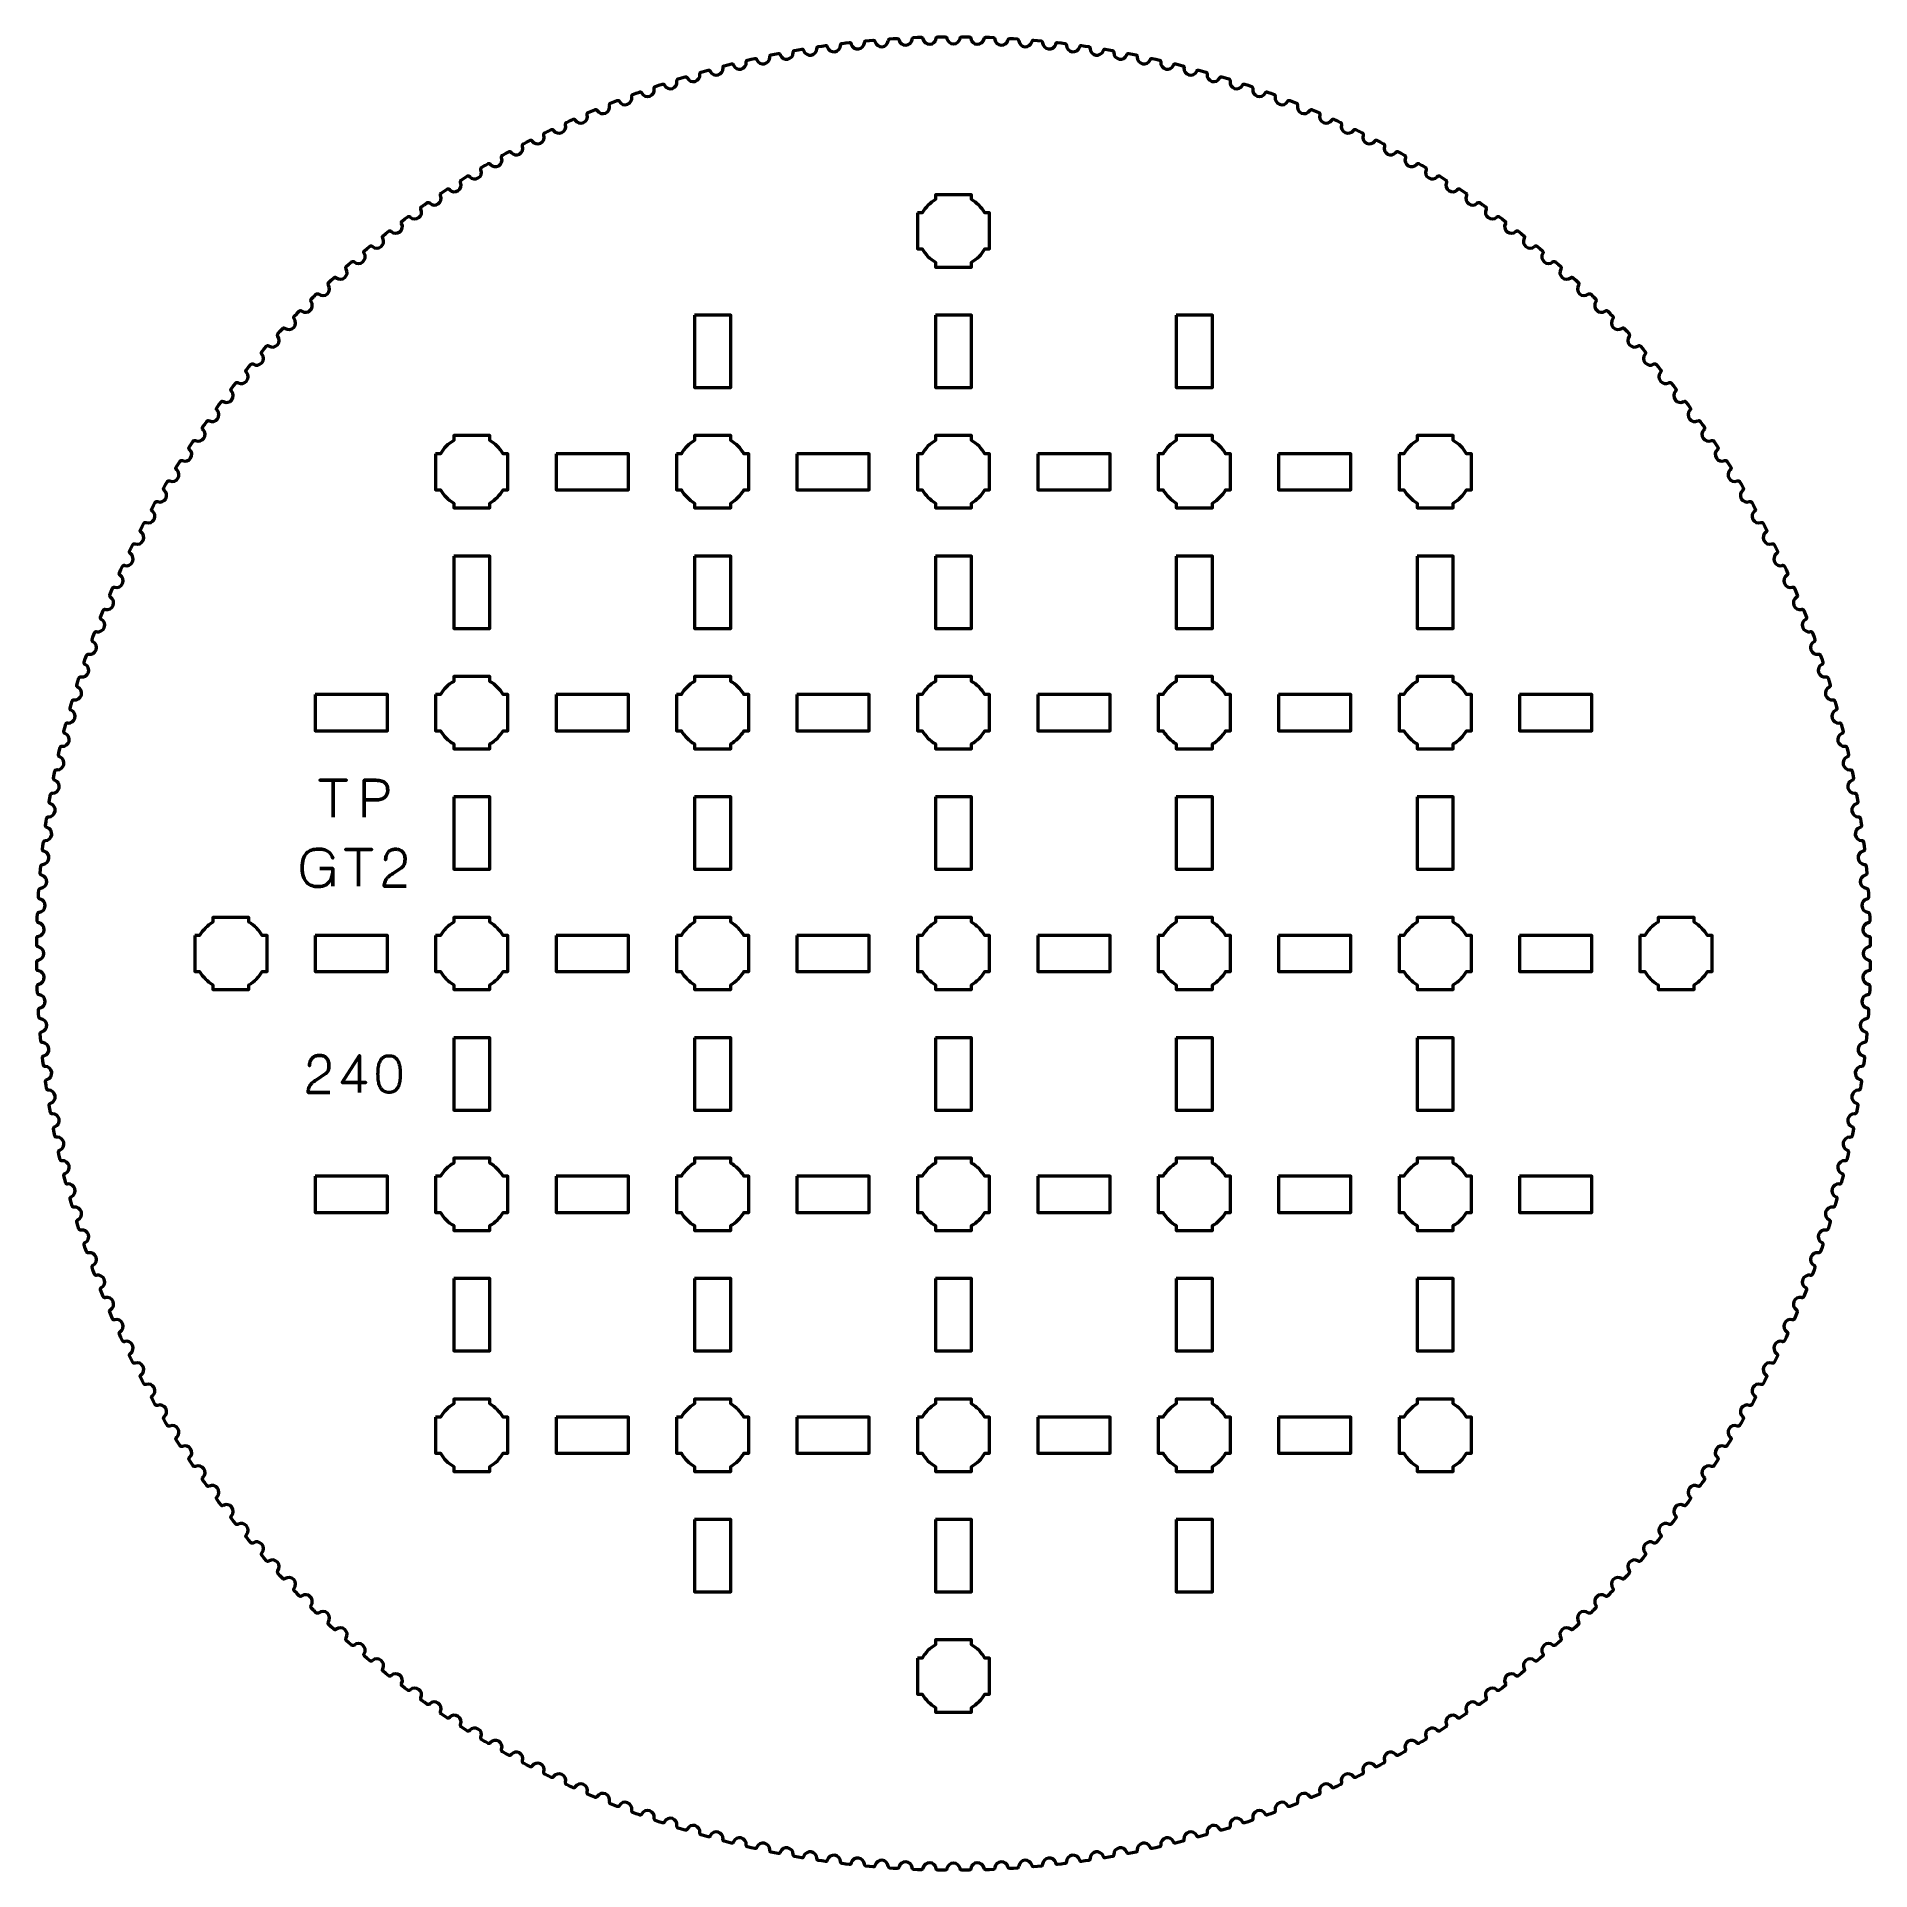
# Model space of a CAD drawing. Header units: centimetres. Extents: x -18.1 to -2.9, y -22.5 to -7.2.
import ezdxf

# ---------------------------------------------------------------- set-up
doc = ezdxf.new("R2010")
doc.units = ezdxf.units.CM
doc.header["$MEASUREMENT"] = 0
doc.layers.add('Layer 1', color=7, linetype='Continuous')

msp = doc.modelspace()

# ---------------------------------------------------------------- linework, layer by layer
at = {"layer": 'Layer 1', "lineweight": 53}
for points, knots in [([(-10.20143, -7.2422), (-10.20143, -7.2422), (-10.2312, -7.24146), (-10.2312, -7.24146), (-10.2312, -7.24146), (-10.23948, -7.24124), (-10.24637, -7.24778), (-10.24653, -7.25571), (-10.24653, -7.25571), (-10.2518, -7.28119), (-10.275, -7.30031), (-10.30229, -7.2996), (-10.30229, -7.2996), (-10.32958, -7.29888), (-10.35174, -7.27857), (-10.35564, -7.25285), (-10.35564, -7.25285), (-10.35558, -7.25302), (-10.35559, -7.25281), (-10.35558, -7.25262), (-10.35558, -7.25262), (-10.35568, -7.24462), (-10.3621, -7.23803), (-10.37019, -7.23782), (-10.37019, -7.23782), (-10.37019, -7.23782), (-10.4, -7.237), (-10.4, -7.237), (-10.4, -7.237), (-10.4, -7.237), (-10.40068, -7.23699), (-10.40068, -7.23699), (-10.40068, -7.23699), (-10.40068, -7.23699), (-10.43046, -7.23703), (-10.43046, -7.23703), (-10.43046, -7.23703), (-10.43874, -7.23703), (-10.44546, -7.24375), (-10.44541, -7.25168), (-10.44541, -7.25168), (-10.45001, -7.27729), (-10.4727, -7.29701), (-10.5, -7.29701), (-10.5, -7.29701), (-10.5273, -7.29701), (-10.54999, -7.27729), (-10.55456, -7.25168), (-10.55456, -7.25168), (-10.5545, -7.25184), (-10.55451, -7.25164), (-10.55451, -7.25145), (-10.55451, -7.25145), (-10.55482, -7.24345), (-10.56141, -7.23703), (-10.5695, -7.23703), (-10.5695, -7.23703), (-10.5695, -7.23703), (-10.59932, -7.23699), (-10.59932, -7.23699), (-10.59932, -7.23699), (-10.59932, -7.23699), (-10.6, -7.237), (-10.6, -7.237), (-10.6, -7.237), (-10.6, -7.237), (-10.62977, -7.23782), (-10.62977, -7.23782), (-10.62977, -7.23782), (-10.63805, -7.23803), (-10.64459, -7.24493), (-10.64433, -7.25285), (-10.64433, -7.25285), (-10.64826, -7.27857), (-10.67042, -7.29888), (-10.69771, -7.2996), (-10.69771, -7.2996), (-10.725, -7.30031), (-10.7482, -7.28119), (-10.75344, -7.25571), (-10.75344, -7.25571), (-10.75338, -7.25587), (-10.75339, -7.25567), (-10.7534, -7.25548), (-10.7534, -7.25548), (-10.75392, -7.24749), (-10.76067, -7.24124), (-10.76876, -7.24146), (-10.76876, -7.24146), (-10.76876, -7.24146), (-10.79857, -7.2422), (-10.79857, -7.2422), (-10.79857, -7.2422), (-10.79857, -7.2422), (-10.79925, -7.24222), (-10.79925, -7.24222), (-10.79925, -7.24222), (-10.79925, -7.24222), (-10.82899, -7.24382), (-10.82899, -7.24382), (-10.82899, -7.24382), (-10.83726, -7.24426), (-10.84362, -7.25132), (-10.84315, -7.25923), (-10.84315, -7.25923), (-10.8464, -7.28505), (-10.86803, -7.30593), (-10.89529, -7.30736), (-10.89529, -7.30736), (-10.92256, -7.30879), (-10.94625, -7.29028), (-10.95215, -7.26495), (-10.95215, -7.26495), (-10.95208, -7.2651), (-10.9521, -7.2649), (-10.95211, -7.26471), (-10.95211, -7.26471), (-10.95284, -7.25674), (-10.95976, -7.25068), (-10.96784, -7.2511), (-10.96784, -7.2511), (-10.96784, -7.2511), (-10.99762, -7.25262), (-10.99762, -7.25262), (-10.99762, -7.25262), (-10.99762, -7.25262), (-10.9983, -7.25266), (-10.9983, -7.25266), (-10.9983, -7.25266), (-10.9983, -7.25266), (-11.02798, -7.25504), (-11.02798, -7.25504), (-11.02798, -7.25504), (-11.03624, -7.25569), (-11.04241, -7.26292), (-11.04174, -7.27082), (-11.04174, -7.27082), (-11.04431, -7.29671), (-11.06538, -7.31815), (-11.0926, -7.32029), (-11.0926, -7.32029), (-11.11982, -7.32243), (-11.14398, -7.30455), (-11.15055, -7.27938), (-11.15055, -7.27938), (-11.15048, -7.27954), (-11.1505, -7.27934), (-11.15052, -7.27915), (-11.15052, -7.27915), (-11.15145, -7.2712), (-11.15853, -7.26531), (-11.16659, -7.26595), (-11.16659, -7.26595), (-11.16659, -7.26595), (-11.19632, -7.26825), (-11.19632, -7.26825), (-11.19632, -7.26825), (-11.19632, -7.26825), (-11.197, -7.26831), (-11.197, -7.26831), (-11.197, -7.26831), (-11.197, -7.26831), (-11.22661, -7.27146), (-11.22661, -7.27146), (-11.22661, -7.27146), (-11.23485, -7.27233), (-11.24083, -7.27971), (-11.23995, -7.2876), (-11.23995, -7.2876), (-11.24185, -7.31355), (-11.26235, -7.33553), (-11.2895, -7.33838), (-11.2895, -7.33838), (-11.31665, -7.34124), (-11.34128, -7.324), (-11.3485, -7.29901), (-11.3485, -7.29901), (-11.34843, -7.29916), (-11.34846, -7.29896), (-11.34848, -7.29877), (-11.34848, -7.29877), (-11.34962, -7.29085), (-11.35685, -7.28515), (-11.36489, -7.286), (-11.36489, -7.286), (-11.36489, -7.286), (-11.39455, -7.28908), (-11.39455, -7.28908), (-11.39455, -7.28908), (-11.39455, -7.28908), (-11.39523, -7.28916), (-11.39523, -7.28916), (-11.39523, -7.28916), (-11.39523, -7.28916), (-11.42475, -7.29308), (-11.42475, -7.29308), (-11.42475, -7.29308), (-11.43296, -7.29416), (-11.43874, -7.3017), (-11.43766, -7.30956), (-11.43766, -7.30956), (-11.43887, -7.33555), (-11.4588, -7.35806), (-11.48586, -7.36162), (-11.48586, -7.36162), (-11.51293, -7.36519), (-11.538, -7.3486), (-11.54587, -7.3238), (-11.54587, -7.3238), (-11.54579, -7.32395), (-11.54583, -7.32376), (-11.54585, -7.32357), (-11.54585, -7.32357), (-11.54721, -7.31568), (-11.55458, -7.31017), (-11.5626, -7.31123), (-11.5626, -7.31123), (-11.5626, -7.31123), (-11.59217, -7.31508), (-11.59217, -7.31508), (-11.59217, -7.31508), (-11.59217, -7.31508), (-11.59284, -7.31518), (-11.59284, -7.31518), (-11.59284, -7.31518), (-11.59284, -7.31518), (-11.62225, -7.31988), (-11.62225, -7.31988), (-11.62225, -7.31988), (-11.63043, -7.32117), (-11.63601, -7.32886), (-11.63472, -7.33669), (-11.63472, -7.33669), (-11.63526, -7.3627), (-11.65458, -7.38573), (-11.68155, -7.39), (-11.68155, -7.39), (-11.70851, -7.39427), (-11.73401, -7.37834), (-11.74253, -7.35376), (-11.74253, -7.35376), (-11.74244, -7.35391), (-11.74248, -7.35371), (-11.74251, -7.35353), (-11.74251, -7.35353), (-11.74407, -7.34567), (-11.75158, -7.34036), (-11.75958, -7.34163), (-11.75958, -7.34163), (-11.75958, -7.34163), (-11.78903, -7.34625), (-11.78903, -7.34625), (-11.78903, -7.34625), (-11.78903, -7.34625), (-11.7897, -7.34637), (-11.7897, -7.34637), (-11.7897, -7.34637), (-11.7897, -7.34637), (-11.81898, -7.35184), (-11.81898, -7.35184), (-11.81898, -7.35184), (-11.82712, -7.35334), (-11.8325, -7.36118), (-11.83101, -7.36896), (-11.83101, -7.36896), (-11.83086, -7.39498), (-11.84958, -7.41851), (-11.87642, -7.42348), (-11.87642, -7.42348), (-11.90327, -7.42846), (-11.92917, -7.4132), (-11.93833, -7.38886), (-11.93833, -7.38886), (-11.93824, -7.389), (-11.93829, -7.38881), (-11.93832, -7.38862), (-11.93832, -7.38862), (-11.94009, -7.38081), (-11.94774, -7.3757), (-11.95569, -7.37717), (-11.95569, -7.37717), (-11.95569, -7.37717), (-11.98502, -7.38257), (-11.98502, -7.38257), (-11.98502, -7.38257), (-11.98502, -7.38257), (-11.98568, -7.3827), (-11.98568, -7.3827), (-11.98568, -7.3827), (-11.98568, -7.3827), (-12.01481, -7.38893), (-12.01481, -7.38893), (-12.01481, -7.38893), (-12.0229, -7.39065), (-12.02808, -7.39862), (-12.02638, -7.40637), (-12.02638, -7.40637), (-12.02556, -7.43238), (-12.04365, -7.45638), (-12.07035, -7.46206), (-12.07035, -7.46206), (-12.09706, -7.46773), (-12.12335, -7.45316), (-12.13315, -7.42906), (-12.13315, -7.42906), (-12.13306, -7.42921), (-12.13311, -7.42901), (-12.13315, -7.42883), (-12.13315, -7.42883), (-12.13511, -7.42107), (-12.14289, -7.41616), (-12.15081, -7.41784), (-12.15081, -7.41784), (-12.15081, -7.41784), (-12.17998, -7.424), (-12.17998, -7.424), (-12.17998, -7.424), (-12.17998, -7.424), (-12.18065, -7.42415), (-12.18065, -7.42415), (-12.18065, -7.42415), (-12.18065, -7.42415), (-12.20959, -7.43114), (-12.20959, -7.43114), (-12.20959, -7.43114), (-12.21765, -7.43307), (-12.22261, -7.44118), (-12.22071, -7.44888), (-12.22071, -7.44888), (-12.21921, -7.47485), (-12.23666, -7.49932), (-12.26321, -7.5057), (-12.26321, -7.5057), (-12.28976, -7.51207), (-12.31642, -7.49819), (-12.32685, -7.47436), (-12.32685, -7.47436), (-12.32675, -7.4745), (-12.32681, -7.47431), (-12.32685, -7.47412), (-12.32685, -7.47412), (-12.32902, -7.46642), (-12.33693, -7.46171), (-12.34479, -7.4636), (-12.34479, -7.4636), (-12.34479, -7.4636), (-12.3738, -7.47052), (-12.3738, -7.47052), (-12.3738, -7.47052), (-12.3738, -7.47052), (-12.37446, -7.47069), (-12.37446, -7.47069), (-12.37446, -7.47069), (-12.37446, -7.47069), (-12.40321, -7.47844), (-12.40321, -7.47844), (-12.40321, -7.47844), (-12.41121, -7.48058), (-12.41596, -7.48881), (-12.41386, -7.49646), (-12.41386, -7.49646), (-12.41167, -7.52238), (-12.42849, -7.5473), (-12.45486, -7.55437), (-12.45486, -7.55437), (-12.48123, -7.56144), (-12.50825, -7.54826), (-12.51929, -7.52471), (-12.51929, -7.52471), (-12.51919, -7.52484), (-12.51925, -7.52465), (-12.5193, -7.52447), (-12.5193, -7.52447), (-12.52167, -7.51682), (-12.5297, -7.51233), (-12.53751, -7.51442), (-12.53751, -7.51442), (-12.53751, -7.51442), (-12.56633, -7.5221), (-12.56633, -7.5221), (-12.56633, -7.5221), (-12.56633, -7.5221), (-12.56698, -7.52229), (-12.56698, -7.52229), (-12.56698, -7.52229), (-12.56698, -7.52229), (-12.59552, -7.53078), (-12.59552, -7.53078), (-12.59552, -7.53078), (-12.60346, -7.53313), (-12.608, -7.54149), (-12.6057, -7.54907), (-12.6057, -7.54907), (-12.60283, -7.57494), (-12.61899, -7.60029), (-12.64517, -7.60804), (-12.64517, -7.60804), (-12.67134, -7.6158), (-12.6987, -7.60333), (-12.71035, -7.58007), (-12.71035, -7.58007), (-12.71025, -7.58021), (-12.71032, -7.58002), (-12.71037, -7.57984), (-12.71037, -7.57984), (-12.71294, -7.57226), (-12.72108, -7.56797), (-12.72884, -7.57027), (-12.72884, -7.57027), (-12.72884, -7.57027), (-12.75744, -7.5787), (-12.75744, -7.5787), (-12.75744, -7.5787), (-12.75744, -7.5787), (-12.75809, -7.5789), (-12.75809, -7.5789), (-12.75809, -7.5789), (-12.75809, -7.5789), (-12.7864, -7.58814), (-12.7864, -7.58814), (-12.7864, -7.58814), (-12.79428, -7.5907), (-12.79859, -7.59917), (-12.79609, -7.6067), (-12.79609, -7.6067), (-12.79255, -7.63248), (-12.80804, -7.65824), (-12.834, -7.66668), (-12.834, -7.66668), (-12.85997, -7.67511), (-12.88764, -7.66337), (-12.8999, -7.64043), (-12.8999, -7.64043), (-12.89979, -7.64056), (-12.89986, -7.64037), (-12.89992, -7.64019), (-12.89992, -7.64019), (-12.90269, -7.63268), (-12.91094, -7.62861), (-12.91864, -7.63111), (-12.91864, -7.63111), (-12.91864, -7.63111), (-12.94701, -7.64029), (-12.94701, -7.64029), (-12.94701, -7.64029), (-12.94701, -7.64029), (-12.94765, -7.64051), (-12.94765, -7.64051), (-12.94765, -7.64051), (-12.94765, -7.64051), (-12.97571, -7.65048), (-12.97571, -7.65048), (-12.97571, -7.65048), (-12.98352, -7.65325), (-12.98761, -7.66183), (-12.98491, -7.66928), (-12.98491, -7.66928), (-12.9807, -7.69496), (-12.99551, -7.72112), (-13.02124, -7.73024), (-13.02124, -7.73024), (-13.04697, -7.73935), (-13.07495, -7.72833), (-13.0878, -7.70572), (-13.0878, -7.70572), (-13.08769, -7.70585), (-13.08777, -7.70566), (-13.08783, -7.70549), (-13.08783, -7.70549), (-13.09079, -7.69805), (-13.09915, -7.6942), (-13.10678, -7.6969), (-13.10678, -7.6969), (-13.10678, -7.6969), (-13.1349, -7.70681), (-13.1349, -7.70681), (-13.1349, -7.70681), (-13.1349, -7.70681), (-13.13554, -7.70705), (-13.13554, -7.70705), (-13.13554, -7.70705), (-13.13554, -7.70705), (-13.16332, -7.71776), (-13.16332, -7.71776), (-13.16332, -7.71776), (-13.17105, -7.72072), (-13.17492, -7.72941), (-13.17203, -7.73679), (-13.17203, -7.73679), (-13.16715, -7.76235), (-13.18126, -7.78889), (-13.20675, -7.79867), (-13.20675, -7.79867), (-13.23224, -7.80846), (-13.26049, -7.79818), (-13.27393, -7.77591), (-13.27393, -7.77591), (-13.27382, -7.77604), (-13.2739, -7.77585), (-13.27397, -7.77568), (-13.27397, -7.77568), (-13.27712, -7.76832), (-13.28558, -7.76469), (-13.29313, -7.76758), (-13.29313, -7.76758), (-13.29313, -7.76758), (-13.32098, -7.77823), (-13.32098, -7.77823), (-13.32098, -7.77823), (-13.32098, -7.77823), (-13.32161, -7.77849), (-13.32161, -7.77849), (-13.32161, -7.77849), (-13.32161, -7.77849), (-13.34911, -7.78992), (-13.34911, -7.78992), (-13.34911, -7.78992), (-13.35676, -7.79309), (-13.3604, -7.80187), (-13.35732, -7.80917), (-13.35732, -7.80917), (-13.35177, -7.8346), (-13.36518, -7.8615), (-13.3904, -7.87195), (-13.3904, -7.87195), (-13.41563, -7.88239), (-13.44414, -7.87286), (-13.45816, -7.85094), (-13.45816, -7.85094), (-13.45804, -7.85107), (-13.45813, -7.85089), (-13.4582, -7.85071), (-13.4582, -7.85071), (-13.46155, -7.84344), (-13.47009, -7.84003), (-13.47757, -7.84313), (-13.47757, -7.84313), (-13.47757, -7.84313), (-13.50513, -7.8545), (-13.50513, -7.8545), (-13.50513, -7.8545), (-13.50513, -7.8545), (-13.50576, -7.85477), (-13.50576, -7.85477), (-13.50576, -7.85477), (-13.50576, -7.85477), (-13.53295, -7.86692), (-13.53295, -7.86692), (-13.53295, -7.86692), (-13.54051, -7.87029), (-13.54392, -7.87916), (-13.54064, -7.88638), (-13.54064, -7.88638), (-13.53443, -7.91165), (-13.54714, -7.93889), (-13.57208, -7.95), (-13.57208, -7.95), (-13.59702, -7.9611), (-13.62577, -7.95232), (-13.64036, -7.93078), (-13.64036, -7.93078), (-13.64024, -7.9309), (-13.64033, -7.93072), (-13.64041, -7.93055), (-13.64041, -7.93055), (-13.64394, -7.92337), (-13.65257, -7.92018), (-13.65997, -7.92347), (-13.65997, -7.92347), (-13.65997, -7.92347), (-13.68722, -7.93557), (-13.68722, -7.93557), (-13.68722, -7.93557), (-13.68722, -7.93557), (-13.68784, -7.93585), (-13.68784, -7.93585), (-13.68784, -7.93585), (-13.68784, -7.93585), (-13.7147, -7.94871), (-13.7147, -7.94871), (-13.7147, -7.94871), (-13.72218, -7.95227), (-13.72535, -7.96123), (-13.72189, -7.96836), (-13.72189, -7.96836), (-13.71502, -7.99346), (-13.72701, -8.02103), (-13.75165, -8.03278), (-13.75165, -8.03278), (-13.77629, -8.04453), (-13.80526, -8.0365), (-13.82041, -8.01535), (-13.82041, -8.01535), (-13.82028, -8.01547), (-13.82038, -8.0153), (-13.82046, -8.01513), (-13.82046, -8.01513), (-13.82418, -8.00804), (-13.8329, -8.00508), (-13.8402, -8.00856), (-13.8402, -8.00856), (-13.8402, -8.00856), (-13.86713, -8.02137), (-13.86713, -8.02137), (-13.86713, -8.02137), (-13.86713, -8.02137), (-13.86774, -8.02167), (-13.86774, -8.02167), (-13.86774, -8.02167), (-13.86774, -8.02167), (-13.89426, -8.03522), (-13.89426, -8.03522), (-13.89426, -8.03522), (-13.90163, -8.03898), (-13.90457, -8.04802), (-13.90093, -8.05506), (-13.90093, -8.05506), (-13.8934, -8.07997), (-13.90466, -8.10784), (-13.92899, -8.12023), (-13.92899, -8.12023), (-13.95331, -8.13263), (-13.98248, -8.12536), (-13.99818, -8.10462), (-13.99818, -8.10462), (-13.99805, -8.10473), (-13.99815, -8.10456), (-13.99824, -8.10439), (-13.99824, -8.10439), (-14.00215, -8.0974), (-14.01093, -8.09467), (-14.01814, -8.09834), (-14.01814, -8.09834), (-14.01814, -8.09834), (-14.04473, -8.11185), (-14.04473, -8.11185), (-14.04473, -8.11185), (-14.04473, -8.11185), (-14.04533, -8.11216), (-14.04533, -8.11216), (-14.04533, -8.11216), (-14.04533, -8.11216), (-14.07148, -8.12641), (-14.07148, -8.12641), (-14.07148, -8.12641), (-14.07876, -8.13036), (-14.08146, -8.13947), (-14.07763, -8.14642), (-14.07763, -8.14642), (-14.06945, -8.17112), (-14.07998, -8.19927), (-14.10398, -8.2123), (-14.10398, -8.2123), (-14.12797, -8.22533), (-14.15732, -8.21882), (-14.17355, -8.1985), (-14.17355, -8.1985), (-14.17342, -8.19861), (-14.17353, -8.19844), (-14.17362, -8.19827), (-14.17362, -8.19827), (-14.17771, -8.19139), (-14.18656, -8.18889), (-14.19367, -8.19275), (-14.19367, -8.19275), (-14.19367, -8.19275), (-14.2199, -8.20695), (-14.2199, -8.20695), (-14.2199, -8.20695), (-14.2199, -8.20695), (-14.22049, -8.20728), (-14.22049, -8.20728), (-14.22049, -8.20728), (-14.22049, -8.20728), (-14.24626, -8.2222), (-14.24626, -8.2222), (-14.24626, -8.2222), (-14.25343, -8.22634), (-14.25589, -8.23552), (-14.25188, -8.24236), (-14.25188, -8.24236), (-14.24306, -8.26684), (-14.25285, -8.29527), (-14.27649, -8.30892), (-14.27649, -8.30892), (-14.30014, -8.32257), (-14.32965, -8.31683), (-14.34641, -8.29694), (-14.34641, -8.29694), (-14.34628, -8.29705), (-14.34639, -8.29688), (-14.34648, -8.29672), (-14.34648, -8.29672), (-14.35075, -8.28994), (-14.35967, -8.28768), (-14.36667, -8.29172), (-14.36667, -8.29172), (-14.36667, -8.29172), (-14.39252, -8.3066), (-14.39252, -8.3066), (-14.39252, -8.3066), (-14.39252, -8.3066), (-14.3931, -8.30695), (-14.3931, -8.30695), (-14.3931, -8.30695), (-14.3931, -8.30695), (-14.41847, -8.32254), (-14.41847, -8.32254), (-14.41847, -8.32254), (-14.42553, -8.32687), (-14.42775, -8.33611), (-14.42357, -8.34284), (-14.42357, -8.34284), (-14.41411, -8.36708), (-14.42315, -8.39575), (-14.44643, -8.41002), (-14.44643, -8.41002), (-14.4697, -8.42428), (-14.49935, -8.41932), (-14.51663, -8.39987), (-14.51663, -8.39987), (-14.5165, -8.39998), (-14.51661, -8.39981), (-14.51671, -8.39965), (-14.51671, -8.39965), (-14.52115, -8.39299), (-14.53013, -8.39096), (-14.53702, -8.39519), (-14.53702, -8.39519), (-14.53702, -8.39519), (-14.56247, -8.41074), (-14.56247, -8.41074), (-14.56247, -8.41074), (-14.56247, -8.41074), (-14.56305, -8.4111), (-14.56305, -8.4111), (-14.56305, -8.4111), (-14.56305, -8.4111), (-14.588, -8.42735), (-14.588, -8.42735), (-14.588, -8.42735), (-14.59494, -8.43186), (-14.59692, -8.44116), (-14.59256, -8.44778), (-14.59256, -8.44778), (-14.58247, -8.47176), (-14.59076, -8.50066), (-14.61365, -8.51553), (-14.61365, -8.51553), (-14.63655, -8.5304), (-14.66632, -8.52622), (-14.6841, -8.50723), (-14.6841, -8.50723), (-14.68396, -8.50733), (-14.68408, -8.50717), (-14.68418, -8.50701), (-14.68418, -8.50701), (-14.6888, -8.50047), (-14.69783, -8.49867), (-14.70461, -8.50308), (-14.70461, -8.50308), (-14.70461, -8.50308), (-14.72964, -8.51928), (-14.72964, -8.51928), (-14.72964, -8.51928), (-14.72964, -8.51928), (-14.73021, -8.51966), (-14.73021, -8.51966), (-14.73021, -8.51966), (-14.73021, -8.51966), (-14.75473, -8.53656), (-14.75473, -8.53656), (-14.75473, -8.53656), (-14.76155, -8.54125), (-14.76328, -8.5506), (-14.75875, -8.5571), (-14.75875, -8.5571), (-14.74803, -8.58081), (-14.75556, -8.60992), (-14.77806, -8.62538), (-14.77806, -8.62538), (-14.80056, -8.64084), (-14.83043, -8.63744), (-14.8487, -8.61893), (-14.8487, -8.61893), (-14.84856, -8.61902), (-14.84868, -8.61887), (-14.84879, -8.61871), (-14.84879, -8.61871), (-14.85358, -8.61229), (-14.86265, -8.61073), (-14.86931, -8.61532), (-14.86931, -8.61532), (-14.86931, -8.61532), (-14.89391, -8.63217), (-14.89391, -8.63217), (-14.89391, -8.63217), (-14.89391, -8.63217), (-14.89447, -8.63257), (-14.89447, -8.63257), (-14.89447, -8.63257), (-14.89447, -8.63257), (-14.91853, -8.6501), (-14.91853, -8.6501), (-14.91853, -8.6501), (-14.92523, -8.65497), (-14.92672, -8.66435), (-14.92202, -8.67074), (-14.92202, -8.67074), (-14.91069, -8.69416), (-14.91745, -8.72345), (-14.93954, -8.7395), (-14.93954, -8.7395), (-14.96162, -8.75555), (-14.99157, -8.75293), (-15.01032, -8.7349), (-15.01032, -8.7349), (-15.01018, -8.73499), (-15.01031, -8.73484), (-15.01042, -8.73468), (-15.01042, -8.73468), (-15.01537, -8.72839), (-15.02448, -8.72707), (-15.03102, -8.73183), (-15.03102, -8.73183), (-15.03102, -8.73183), (-15.05517, -8.74932), (-15.05517, -8.74932), (-15.05517, -8.74932), (-15.05517, -8.74932), (-15.05571, -8.74973), (-15.05571, -8.74973), (-15.05571, -8.74973), (-15.05571, -8.74973), (-15.07931, -8.76789), (-15.07931, -8.76789), (-15.07931, -8.76789), (-15.08588, -8.77293), (-15.08712, -8.78235), (-15.08226, -8.78861), (-15.08226, -8.78861), (-15.07032, -8.81173), (-15.07631, -8.84119), (-15.09797, -8.85781), (-15.09797, -8.85781), (-15.11963, -8.87443), (-15.14964, -8.8726), (-15.16885, -8.85506), (-15.16885, -8.85506), (-15.16871, -8.85515), (-15.16884, -8.855), (-15.16895, -8.85485), (-15.16895, -8.85485), (-15.17407, -8.84869), (-15.1832, -8.84761), (-15.18962, -8.85253), (-15.18962, -8.85253), (-15.18962, -8.85253), (-15.2133, -8.87065), (-15.2133, -8.87065), (-15.2133, -8.87065), (-15.2133, -8.87065), (-15.21384, -8.87108), (-15.21384, -8.87108), (-15.21384, -8.87108), (-15.21384, -8.87108), (-15.23696, -8.88985), (-15.23696, -8.88985), (-15.23696, -8.88985), (-15.24339, -8.89506), (-15.24438, -8.90451), (-15.23936, -8.91064), (-15.23936, -8.91064), (-15.22681, -8.93344), (-15.23204, -8.96304), (-15.25325, -8.98022), (-15.25325, -8.98022), (-15.27447, -8.9974), (-15.30451, -8.99636), (-15.32418, -8.97933), (-15.32418, -8.97933), (-15.32403, -8.97942), (-15.32417, -8.97927), (-15.32429, -8.97912), (-15.32429, -8.97912), (-15.32956, -8.9731), (-15.33872, -8.97226), (-15.34501, -8.97735), (-15.34501, -8.97735), (-15.34501, -8.97735), (-15.36821, -8.99608), (-15.36821, -8.99608), (-15.36821, -8.99608), (-15.36821, -8.99608), (-15.36873, -8.99652), (-15.36873, -8.99652), (-15.36873, -8.99652), (-15.36873, -8.99652), (-15.39135, -9.01589), (-15.39135, -9.01589), (-15.39135, -9.01589), (-15.39765, -9.02127), (-15.39839, -9.03074), (-15.39321, -9.03674), (-15.39321, -9.03674), (-15.38007, -9.0592), (-15.38452, -9.08893), (-15.40528, -9.10666), (-15.40528, -9.10666), (-15.42604, -9.12439), (-15.4561, -9.12413), (-15.4762, -9.10762), (-15.4762, -9.10762), (-15.47605, -9.10771), (-15.47619, -9.10756), (-15.47632, -9.10742), (-15.47632, -9.10742), (-15.48175, -9.10153), (-15.49093, -9.10093), (-15.49708, -9.10619), (-15.49708, -9.10619), (-15.49708, -9.10619), (-15.51978, -9.12552), (-15.51978, -9.12552), (-15.51978, -9.12552), (-15.51978, -9.12552), (-15.52029, -9.12597), (-15.52029, -9.12597), (-15.52029, -9.12597), (-15.52029, -9.12597), (-15.54239, -9.14593), (-15.54239, -9.14593), (-15.54239, -9.14593), (-15.54855, -9.15147), (-15.54905, -9.16096), (-15.5437, -9.16682), (-15.5437, -9.16682), (-15.52998, -9.18893), (-15.53365, -9.21877), (-15.55394, -9.23703), (-15.55394, -9.23703), (-15.57423, -9.2553), (-15.60428, -9.25583), (-15.62482, -9.23985), (-15.62482, -9.23985), (-15.62466, -9.23993), (-15.62481, -9.23979), (-15.62493, -9.23965), (-15.62493, -9.23965), (-15.63052, -9.23391), (-15.63971, -9.23355), (-15.64572, -9.23896), (-15.64572, -9.23896), (-15.64572, -9.23896), (-15.66791, -9.25889), (-15.66791, -9.25889), (-15.66791, -9.25889), (-15.66791, -9.25889), (-15.66841, -9.25935), (-15.66841, -9.25935), (-15.66841, -9.25935), (-15.66841, -9.25935), (-15.68998, -9.27988), (-15.68998, -9.27988), (-15.68998, -9.27988), (-15.69599, -9.28558), (-15.69624, -9.29508), (-15.69074, -9.30079), (-15.69074, -9.30079), (-15.67645, -9.32254), (-15.67933, -9.35246), (-15.69914, -9.37125), (-15.69914, -9.37125), (-15.71894, -9.39004), (-15.74897, -9.39136), (-15.76992, -9.37593), (-15.76992, -9.37593), (-15.76976, -9.376), (-15.76991, -9.37586), (-15.77004, -9.37573), (-15.77004, -9.37573), (-15.77577, -9.37014), (-15.78497, -9.37002), (-15.79084, -9.37559), (-15.79084, -9.37559), (-15.79084, -9.37559), (-15.8125, -9.39608), (-15.8125, -9.39608), (-15.8125, -9.39608), (-15.8125, -9.39608), (-15.81298, -9.39656), (-15.81298, -9.39656), (-15.81298, -9.39656), (-15.81298, -9.39656), (-15.83401, -9.41764), (-15.83401, -9.41764), (-15.83401, -9.41764), (-15.83987, -9.4235), (-15.83987, -9.433), (-15.83422, -9.43857), (-15.83422, -9.43857), (-15.81937, -9.45994), (-15.82147, -9.48992), (-15.84077, -9.50923), (-15.84077, -9.50923), (-15.86008, -9.52853), (-15.89006, -9.53063), (-15.91141, -9.51575), (-15.91141, -9.51575), (-15.91125, -9.51582), (-15.9114, -9.51569), (-15.91153, -9.51556), (-15.91153, -9.51556), (-15.91741, -9.51012), (-15.92661, -9.51024), (-15.93233, -9.51596), (-15.93233, -9.51596), (-15.93233, -9.51596), (-15.95344, -9.53702), (-15.95344, -9.53702), (-15.95344, -9.53702), (-15.95344, -9.53702), (-15.95392, -9.5375), (-15.95392, -9.5375), (-15.95392, -9.5375), (-15.95392, -9.5375), (-15.97439, -9.55913), (-15.97439, -9.55913), (-15.97439, -9.55913), (-15.98009, -9.56514), (-15.97984, -9.57464), (-15.97405, -9.58006), (-15.97405, -9.58006), (-15.95864, -9.60103), (-15.95996, -9.63106), (-15.97875, -9.65086), (-15.97875, -9.65086), (-15.99754, -9.67067), (-16.02746, -9.67355), (-16.04919, -9.65924), (-16.04919, -9.65924), (-16.04903, -9.6593), (-16.04918, -9.65917), (-16.04932, -9.65904), (-16.04932, -9.65904), (-16.05533, -9.65376), (-16.06453, -9.65412), (-16.0701, -9.65999), (-16.0701, -9.65999), (-16.0701, -9.65999), (-16.09065, -9.68159), (-16.09065, -9.68159), (-16.09065, -9.68159), (-16.09065, -9.68159), (-16.09111, -9.68209), (-16.09111, -9.68209), (-16.09111, -9.68209), (-16.09111, -9.68209), (-16.11101, -9.70425), (-16.11101, -9.70425), (-16.11101, -9.70425), (-16.11655, -9.7104), (-16.11605, -9.71989), (-16.11013, -9.72516), (-16.11013, -9.72516), (-16.09417, -9.74572), (-16.0947, -9.77577), (-16.11297, -9.79606), (-16.11297, -9.79606), (-16.13123, -9.81635), (-16.16107, -9.82002), (-16.18316, -9.80628), (-16.18316, -9.80628), (-16.183, -9.80634), (-16.18316, -9.80621), (-16.1833, -9.80608), (-16.1833, -9.80608), (-16.18945, -9.80096), (-16.19863, -9.80156), (-16.20405, -9.80758), (-16.20405, -9.80758), (-16.20405, -9.80758), (-16.22403, -9.82971), (-16.22403, -9.82971), (-16.22403, -9.82971), (-16.22403, -9.82971), (-16.22448, -9.83022), (-16.22448, -9.83022), (-16.22448, -9.83022), (-16.22448, -9.83022), (-16.24379, -9.85289), (-16.24379, -9.85289), (-16.24379, -9.85289), (-16.24916, -9.85919), (-16.24842, -9.86866), (-16.24236, -9.87377), (-16.24236, -9.87377), (-16.22587, -9.8939), (-16.22561, -9.92396), (-16.24334, -9.94472), (-16.24334, -9.94472), (-16.26107, -9.96548), (-16.2908, -9.96993), (-16.31324, -9.95677), (-16.31324, -9.95677), (-16.31308, -9.95683), (-16.31324, -9.95671), (-16.31339, -9.95658), (-16.31339, -9.95658), (-16.31967, -9.95162), (-16.32883, -9.95247), (-16.33409, -9.95862), (-16.33409, -9.95862), (-16.33409, -9.95862), (-16.35348, -9.98127), (-16.35348, -9.98127), (-16.35348, -9.98127), (-16.35348, -9.98127), (-16.35392, -9.98179), (-16.35392, -9.98179), (-16.35392, -9.98179), (-16.35392, -9.98179), (-16.37263, -10.00496), (-16.37263, -10.00496), (-16.37263, -10.00496), (-16.37784, -10.01139), (-16.37685, -10.02084), (-16.37065, -10.0258), (-16.37065, -10.0258), (-16.35364, -10.04549), (-16.3526, -10.07553), (-16.36978, -10.09675), (-16.36978, -10.09675), (-16.38696, -10.11796), (-16.41656, -10.12319), (-16.43934, -10.11062), (-16.43934, -10.11062), (-16.43918, -10.11068), (-16.43934, -10.11056), (-16.43949, -10.11044), (-16.43949, -10.11044), (-16.4459, -10.10564), (-16.45504, -10.10673), (-16.46013, -10.11301), (-16.46013, -10.11301), (-16.46013, -10.11301), (-16.47892, -10.13616), (-16.47892, -10.13616), (-16.47892, -10.13616), (-16.47892, -10.13616), (-16.47935, -10.1367), (-16.47935, -10.1367), (-16.47935, -10.1367), (-16.47935, -10.1367), (-16.49744, -10.16035), (-16.49744, -10.16035), (-16.49744, -10.16035), (-16.50248, -10.16691), (-16.50124, -10.17634), (-16.49492, -10.18112), (-16.49492, -10.18112), (-16.4774, -10.20036), (-16.47557, -10.23037), (-16.49219, -10.25203), (-16.49219, -10.25203), (-16.50881, -10.27369), (-16.53827, -10.27968), (-16.56137, -10.26772), (-16.56137, -10.26772), (-16.56121, -10.26777), (-16.56137, -10.26766), (-16.56152, -10.26754), (-16.56152, -10.26754), (-16.56806, -10.26292), (-16.57716, -10.26424), (-16.58209, -10.27065), (-16.58209, -10.27065), (-16.58209, -10.27065), (-16.60027, -10.29429), (-16.60027, -10.29429), (-16.60027, -10.29429), (-16.60027, -10.29429), (-16.60068, -10.29483), (-16.60068, -10.29483), (-16.60068, -10.29483), (-16.60068, -10.29483), (-16.61815, -10.31895), (-16.61815, -10.31895), (-16.61815, -10.31895), (-16.62302, -10.32565), (-16.62153, -10.33503), (-16.61508, -10.33965), (-16.61508, -10.33965), (-16.59707, -10.35843), (-16.59445, -10.38838), (-16.6105, -10.41046), (-16.6105, -10.41046), (-16.62655, -10.43255), (-16.65584, -10.43931), (-16.67924, -10.42796), (-16.67924, -10.42796), (-16.67908, -10.428), (-16.67924, -10.42789), (-16.6794, -10.42778), (-16.6794, -10.42778), (-16.68605, -10.42333), (-16.69512, -10.42489), (-16.69988, -10.43143), (-16.69988, -10.43143), (-16.69988, -10.43143), (-16.71743, -10.45553), (-16.71743, -10.45553), (-16.71743, -10.45553), (-16.71743, -10.45553), (-16.71783, -10.45609), (-16.71783, -10.45609), (-16.71783, -10.45609), (-16.71783, -10.45609), (-16.73466, -10.48065), (-16.73466, -10.48065), (-16.73466, -10.48065), (-16.73935, -10.48748), (-16.73762, -10.49682), (-16.73106, -10.50127), (-16.73106, -10.50127), (-16.71256, -10.51957), (-16.70916, -10.54944), (-16.72462, -10.57194), (-16.72462, -10.57194), (-16.74008, -10.59444), (-16.76919, -10.60197), (-16.79288, -10.59123), (-16.79288, -10.59123), (-16.79271, -10.59127), (-16.79288, -10.59116), (-16.79304, -10.59106), (-16.79304, -10.59106), (-16.79981, -10.58678), (-16.80883, -10.58857), (-16.81342, -10.59524), (-16.81342, -10.59524), (-16.81342, -10.59524), (-16.83034, -10.61979), (-16.83034, -10.61979), (-16.83034, -10.61979), (-16.83034, -10.61979), (-16.83072, -10.62036), (-16.83072, -10.62036), (-16.83072, -10.62036), (-16.83072, -10.62036), (-16.8469, -10.64536), (-16.8469, -10.64536), (-16.8469, -10.64536), (-16.85141, -10.6523), (-16.84944, -10.6616), (-16.84276, -10.66588), (-16.84276, -10.66588), (-16.82378, -10.68368), (-16.8196, -10.71345), (-16.83447, -10.73635), (-16.83447, -10.73635), (-16.84934, -10.75924), (-16.87824, -10.76753), (-16.9022, -10.75742), (-16.9022, -10.75742), (-16.90204, -10.75745), (-16.90221, -10.75735), (-16.90237, -10.75725), (-16.90237, -10.75725), (-16.90925, -10.75315), (-16.91822, -10.75518), (-16.92263, -10.76197), (-16.92263, -10.76197), (-16.92263, -10.76197), (-16.9389, -10.78695), (-16.9389, -10.78695), (-16.9389, -10.78695), (-16.9389, -10.78695), (-16.93926, -10.78753), (-16.93926, -10.78753), (-16.93926, -10.78753), (-16.93926, -10.78753), (-16.95479, -10.81294), (-16.95479, -10.81294), (-16.95479, -10.81294), (-16.95912, -10.82), (-16.9569, -10.82924), (-16.95011, -10.83334), (-16.95011, -10.83334), (-16.93068, -10.85065), (-16.92572, -10.8803), (-16.93998, -10.90357), (-16.93998, -10.90357), (-16.95425, -10.92685), (-16.98292, -10.93589), (-17.00714, -10.92641), (-17.00714, -10.92641), (-17.00697, -10.92644), (-17.00715, -10.92635), (-17.00731, -10.92625), (-17.00731, -10.92625), (-17.0143, -10.92233), (-17.02321, -10.92459), (-17.02744, -10.93149), (-17.02744, -10.93149), (-17.02744, -10.93149), (-17.04305, -10.9569), (-17.04305, -10.9569), (-17.04305, -10.9569), (-17.04305, -10.9569), (-17.0434, -10.95748), (-17.0434, -10.95748), (-17.0434, -10.95748), (-17.0434, -10.95748), (-17.05826, -10.98329), (-17.05826, -10.98329), (-17.05826, -10.98329), (-17.0624, -10.99046), (-17.05994, -10.99964), (-17.05305, -11.00356), (-17.05305, -11.00356), (-17.03317, -11.02035), (-17.02743, -11.04986), (-17.04108, -11.0735), (-17.04108, -11.0735), (-17.05473, -11.09715), (-17.08316, -11.10694), (-17.10762, -11.09809), (-17.10762, -11.09809), (-17.10745, -11.09812), (-17.10763, -11.09803), (-17.10779, -11.09793), (-17.10779, -11.09793), (-17.11488, -11.0942), (-17.12373, -11.0967), (-17.12778, -11.1037), (-17.12778, -11.1037), (-17.12778, -11.1037), (-17.14272, -11.12951), (-17.14272, -11.12951), (-17.14272, -11.12951), (-17.14272, -11.12951), (-17.14305, -11.1301), (-17.14305, -11.1301), (-17.14305, -11.1301), (-17.14305, -11.1301), (-17.15723, -11.15629), (-17.15723, -11.15629), (-17.15723, -11.15629), (-17.16118, -11.16357), (-17.15848, -11.17268), (-17.15149, -11.17642), (-17.15149, -11.17642), (-17.13118, -11.19268), (-17.12467, -11.22203), (-17.1377, -11.24602), (-17.1377, -11.24602), (-17.15073, -11.27002), (-17.17888, -11.28055), (-17.20357, -11.27234), (-17.20357, -11.27234), (-17.2034, -11.27237), (-17.20358, -11.27228), (-17.20375, -11.27219), (-17.20375, -11.27219), (-17.21093, -11.26864), (-17.21971, -11.27137), (-17.22357, -11.27848), (-17.22357, -11.27848), (-17.22357, -11.27848), (-17.23784, -11.30467), (-17.23784, -11.30467), (-17.23784, -11.30467), (-17.23784, -11.30467), (-17.23815, -11.30527), (-17.23815, -11.30527), (-17.23815, -11.30527), (-17.23815, -11.30527), (-17.25164, -11.33182), (-17.25164, -11.33182), (-17.25164, -11.33182), (-17.2554, -11.3392), (-17.25246, -11.34824), (-17.24537, -11.35179), (-17.24537, -11.35179), (-17.22464, -11.36752), (-17.21737, -11.39669), (-17.22977, -11.42101), (-17.22977, -11.42101), (-17.24216, -11.44534), (-17.27003, -11.4566), (-17.29492, -11.44905), (-17.29492, -11.44905), (-17.29475, -11.44907), (-17.29494, -11.44899), (-17.29511, -11.4489), (-17.29511, -11.4489), (-17.30238, -11.44554), (-17.31109, -11.4485), (-17.31476, -11.45571), (-17.31476, -11.45571), (-17.31476, -11.45571), (-17.32833, -11.48226), (-17.32833, -11.48226), (-17.32833, -11.48226), (-17.32833, -11.48226), (-17.32863, -11.48287), (-17.32863, -11.48287), (-17.32863, -11.48287), (-17.32863, -11.48287), (-17.34142, -11.50977), (-17.34142, -11.50977), (-17.34142, -11.50977), (-17.34498, -11.51724), (-17.34181, -11.5262), (-17.33463, -11.52957), (-17.33463, -11.52957), (-17.3135, -11.54474), (-17.30547, -11.57371), (-17.31722, -11.59835), (-17.31722, -11.59835), (-17.32897, -11.62299), (-17.35654, -11.63498), (-17.38162, -11.62808), (-17.38162, -11.62808), (-17.38145, -11.6281), (-17.38164, -11.62802), (-17.38181, -11.62794), (-17.38181, -11.62794), (-17.38916, -11.62478), (-17.39779, -11.62796), (-17.40128, -11.63526), (-17.40128, -11.63526), (-17.40128, -11.63526), (-17.41415, -11.66216), (-17.41415, -11.66216), (-17.41415, -11.66216), (-17.41415, -11.66216), (-17.41443, -11.66278), (-17.41443, -11.66278), (-17.41443, -11.66278), (-17.41443, -11.66278), (-17.42651, -11.69), (-17.42651, -11.69), (-17.42651, -11.69), (-17.42988, -11.69756), (-17.42647, -11.70643), (-17.41921, -11.70961), (-17.41921, -11.70961), (-17.39768, -11.72423), (-17.3889, -11.75298), (-17.4, -11.77792), (-17.4, -11.77792), (-17.41111, -11.80286), (-17.43835, -11.81557), (-17.4636, -11.80933), (-17.4636, -11.80933), (-17.46343, -11.80934), (-17.46362, -11.80927), (-17.46379, -11.80919), (-17.46379, -11.80919), (-17.47123, -11.80622), (-17.47977, -11.80963), (-17.48306, -11.81702), (-17.48306, -11.81702), (-17.48306, -11.81702), (-17.49523, -11.84424), (-17.49523, -11.84424), (-17.49523, -11.84424), (-17.49523, -11.84424), (-17.4955, -11.84487), (-17.4955, -11.84487), (-17.4955, -11.84487), (-17.4955, -11.84487), (-17.50686, -11.8724), (-17.50686, -11.8724), (-17.50686, -11.8724), (-17.51003, -11.88005), (-17.50639, -11.88883), (-17.49904, -11.89181), (-17.49904, -11.89181), (-17.47714, -11.90586), (-17.46761, -11.93437), (-17.47805, -11.9596), (-17.47805, -11.9596), (-17.4885, -11.98482), (-17.5154, -11.99823), (-17.54081, -11.99266), (-17.54081, -11.99266), (-17.54064, -11.99266), (-17.54083, -11.99259), (-17.54101, -11.99252), (-17.54101, -11.99252), (-17.54852, -11.98975), (-17.55697, -11.99338), (-17.56007, -12.00085), (-17.56007, -12.00085), (-17.56007, -12.00085), (-17.57151, -12.02839), (-17.57151, -12.02839), (-17.57151, -12.02839), (-17.57151, -12.02839), (-17.57177, -12.02902), (-17.57177, -12.02902), (-17.57177, -12.02902), (-17.57177, -12.02902), (-17.5824, -12.05683), (-17.5824, -12.05683), (-17.5824, -12.05683), (-17.58537, -12.06456), (-17.5815, -12.07325), (-17.57408, -12.07604), (-17.57408, -12.07604), (-17.55182, -12.08951), (-17.54154, -12.11776), (-17.55133, -12.14325), (-17.55133, -12.14325), (-17.56111, -12.16874), (-17.58765, -12.18285), (-17.6132, -12.17794), (-17.6132, -12.17794), (-17.61303, -12.17794), (-17.61322, -12.17788), (-17.61339, -12.17781), (-17.61339, -12.17781), (-17.62097, -12.17524), (-17.62933, -12.17909), (-17.63223, -12.18664), (-17.63223, -12.18664), (-17.63223, -12.18664), (-17.64295, -12.21446), (-17.64295, -12.21446), (-17.64295, -12.21446), (-17.64295, -12.21446), (-17.64319, -12.2151), (-17.64319, -12.2151), (-17.64319, -12.2151), (-17.64319, -12.2151), (-17.65309, -12.24319), (-17.65309, -12.24319), (-17.65309, -12.24319), (-17.65585, -12.25099), (-17.65176, -12.25957), (-17.64427, -12.26217), (-17.64427, -12.26217), (-17.62167, -12.27505), (-17.61065, -12.30303), (-17.61976, -12.32876), (-17.61976, -12.32876), (-17.62888, -12.35449), (-17.65504, -12.3693), (-17.68071, -12.36506), (-17.68071, -12.36506), (-17.68054, -12.36506), (-17.68073, -12.365), (-17.68091, -12.36494), (-17.68091, -12.36494), (-17.68855, -12.36256), (-17.6968, -12.36663), (-17.6995, -12.37425), (-17.6995, -12.37425), (-17.6995, -12.37425), (-17.70949, -12.40235), (-17.70949, -12.40235), (-17.70949, -12.40235), (-17.70949, -12.40235), (-17.70971, -12.40299), (-17.70971, -12.40299), (-17.70971, -12.40299), (-17.70971, -12.40299), (-17.71888, -12.43133), (-17.71888, -12.43133), (-17.71888, -12.43133), (-17.72144, -12.4392), (-17.71712, -12.44767), (-17.70956, -12.45007), (-17.70956, -12.45007), (-17.68663, -12.46236), (-17.67489, -12.49003), (-17.68332, -12.516), (-17.68332, -12.516), (-17.69176, -12.54196), (-17.71752, -12.55745), (-17.74329, -12.55388), (-17.74329, -12.55388), (-17.74312, -12.55387), (-17.74332, -12.55382), (-17.7435, -12.55376), (-17.7435, -12.55376), (-17.7512, -12.55158), (-17.75934, -12.55587), (-17.76184, -12.56356), (-17.76184, -12.56356), (-17.76184, -12.56356), (-17.7711, -12.59191), (-17.7711, -12.59191), (-17.7711, -12.59191), (-17.7711, -12.59191), (-17.7713, -12.59256), (-17.7713, -12.59256), (-17.7713, -12.59256), (-17.7713, -12.59256), (-17.77972, -12.62112), (-17.77972, -12.62112), (-17.77972, -12.62112), (-17.78207, -12.62906), (-17.77753, -12.63741), (-17.76992, -12.63962), (-17.76992, -12.63962), (-17.74667, -12.6513), (-17.7342, -12.67866), (-17.74196, -12.70483), (-17.74196, -12.70483), (-17.74971, -12.73101), (-17.77506, -12.74717), (-17.80092, -12.74427), (-17.80092, -12.74427), (-17.80075, -12.74426), (-17.80094, -12.74421), (-17.80112, -12.74416), (-17.80112, -12.74416), (-17.80888, -12.74219), (-17.81691, -12.74668), (-17.81921, -12.75444), (-17.81921, -12.75444), (-17.81921, -12.75444), (-17.82771, -12.78302), (-17.82771, -12.78302), (-17.82771, -12.78302), (-17.82771, -12.78302), (-17.8279, -12.78367), (-17.8279, -12.78367), (-17.8279, -12.78367), (-17.8279, -12.78367), (-17.83557, -12.81245), (-17.83557, -12.81245), (-17.83557, -12.81245), (-17.83771, -12.82045), (-17.83296, -12.82868), (-17.82529, -12.83068), (-17.82529, -12.83068), (-17.80174, -12.84175), (-17.78856, -12.86877), (-17.79563, -12.89514), (-17.79563, -12.89514), (-17.8027, -12.92151), (-17.82762, -12.93833), (-17.85354, -12.93611), (-17.85354, -12.93611), (-17.85337, -12.93609), (-17.85356, -12.93605), (-17.85375, -12.936), (-17.85375, -12.936), (-17.86155, -12.93423), (-17.86946, -12.93894), (-17.87155, -12.94675), (-17.87155, -12.94675), (-17.87155, -12.94675), (-17.87931, -12.97554), (-17.87931, -12.97554), (-17.87931, -12.97554), (-17.87931, -12.97554), (-17.87948, -12.9762), (-17.87948, -12.9762), (-17.87948, -12.9762), (-17.87948, -12.9762), (-17.88639, -13.00517), (-17.88639, -13.00517), (-17.88639, -13.00517), (-17.88832, -13.01322), (-17.88336, -13.02132), (-17.87564, -13.02313), (-17.87564, -13.02313), (-17.85181, -13.03358), (-17.83793, -13.06024), (-17.8443, -13.08679), (-17.8443, -13.08679), (-17.85068, -13.11334), (-17.87515, -13.13079), (-17.90112, -13.12926), (-17.90112, -13.12926), (-17.90095, -13.12924), (-17.90114, -13.1292), (-17.90133, -13.12916), (-17.90133, -13.12916), (-17.90918, -13.12759), (-17.91696, -13.1325), (-17.91885, -13.14037), (-17.91885, -13.14037), (-17.91885, -13.14037), (-17.92585, -13.16935), (-17.92585, -13.16935), (-17.92585, -13.16935), (-17.92585, -13.16935), (-17.926, -13.17002), (-17.926, -13.17002), (-17.926, -13.17002), (-17.926, -13.17002), (-17.93215, -13.19915), (-17.93215, -13.19915), (-17.93215, -13.19915), (-17.93387, -13.20725), (-17.9287, -13.21522), (-17.92093, -13.21682), (-17.92093, -13.21682), (-17.89684, -13.22665), (-17.88227, -13.25294), (-17.88794, -13.27965), (-17.88794, -13.27965), (-17.89362, -13.30635), (-17.91762, -13.32444), (-17.94362, -13.32359), (-17.94362, -13.32359), (-17.94346, -13.32356), (-17.94365, -13.32353), (-17.94384, -13.32349), (-17.94384, -13.32349), (-17.95173, -13.32213), (-17.95938, -13.32724), (-17.96106, -13.33516), (-17.96106, -13.33516), (-17.96106, -13.33516), (-17.9673, -13.36432), (-17.9673, -13.36432), (-17.9673, -13.36432), (-17.9673, -13.36432), (-17.96743, -13.36498), (-17.96743, -13.36498), (-17.96743, -13.36498), (-17.96743, -13.36498), (-17.97282, -13.39427), (-17.97282, -13.39427), (-17.97282, -13.39427), (-17.97433, -13.40241), (-17.96895, -13.41024), (-17.96114, -13.41164), (-17.96114, -13.41164), (-17.9368, -13.42083), (-17.92154, -13.44673), (-17.92652, -13.47358), (-17.92652, -13.47358), (-17.93149, -13.50042), (-17.95502, -13.51914), (-17.98103, -13.51896), (-17.98103, -13.51896), (-17.98086, -13.51893), (-17.98106, -13.51891), (-17.98125, -13.51887), (-17.98125, -13.51887), (-17.98917, -13.51772), (-17.99668, -13.52303), (-17.99816, -13.53098), (-17.99816, -13.53098), (-17.99816, -13.53098), (-18.00363, -13.5603), (-18.00363, -13.5603), (-18.00363, -13.5603), (-18.00363, -13.5603), (-18.00375, -13.56097), (-18.00375, -13.56097), (-18.00375, -13.56097), (-18.00375, -13.56097), (-18.00837, -13.59039), (-18.00837, -13.59039), (-18.00837, -13.59039), (-18.00966, -13.59856), (-18.00407, -13.60625), (-17.99623, -13.60744), (-17.99623, -13.60744), (-17.97166, -13.61599), (-17.95573, -13.64149), (-17.96, -13.66845), (-17.96, -13.66845), (-17.96427, -13.69542), (-17.9873, -13.71474), (-18.01331, -13.71525), (-18.01331, -13.71525), (-18.01314, -13.71521), (-18.01334, -13.71519), (-18.01353, -13.71516), (-18.01353, -13.71516), (-18.02148, -13.71422), (-18.02885, -13.71972), (-18.03012, -13.72771), (-18.03012, -13.72771), (-18.03012, -13.72771), (-18.03482, -13.75716), (-18.03482, -13.75716), (-18.03482, -13.75716), (-18.03482, -13.75716), (-18.03492, -13.75783), (-18.03492, -13.75783), (-18.03492, -13.75783), (-18.03492, -13.75783), (-18.03877, -13.78736), (-18.03877, -13.78736), (-18.03877, -13.78736), (-18.03985, -13.79557), (-18.03406, -13.80311), (-18.02619, -13.8041), (-18.02619, -13.8041), (-18.0014, -13.812), (-17.98481, -13.83707), (-17.98838, -13.86414), (-17.98838, -13.86414), (-17.99194, -13.8912), (-18.01445, -13.91113), (-18.04044, -13.91231), (-18.04044, -13.91231), (-18.04027, -13.91227), (-18.04047, -13.91226), (-18.04066, -13.91223), (-18.04066, -13.91223), (-18.04863, -13.9115), (-18.05586, -13.91719), (-18.05691, -13.92521), (-18.05691, -13.92521), (-18.05691, -13.92521), (-18.06084, -13.95477), (-18.06084, -13.95477), (-18.06084, -13.95477), (-18.06084, -13.95477), (-18.06092, -13.95545), (-18.06092, -13.95545), (-18.06092, -13.95545), (-18.06092, -13.95545), (-18.064, -13.98507), (-18.064, -13.98507), (-18.064, -13.98507), (-18.06486, -13.9933), (-18.05888, -14.00069), (-18.05099, -14.00147), (-18.05099, -14.00147), (-18.026, -14.00872), (-18.00876, -14.03335), (-18.01162, -14.0605), (-18.01162, -14.0605), (-18.01447, -14.08765), (-18.03645, -14.10815), (-18.0624, -14.11002), (-18.0624, -14.11002), (-18.06224, -14.10998), (-18.06244, -14.10997), (-18.06262, -14.10995), (-18.06262, -14.10995), (-18.07061, -14.10942), (-18.07769, -14.1153), (-18.07853, -14.12335), (-18.07853, -14.12335), (-18.07853, -14.12335), (-18.08169, -14.153), (-18.08169, -14.153), (-18.08169, -14.153), (-18.08169, -14.153), (-18.08175, -14.15368), (-18.08175, -14.15368), (-18.08175, -14.15368), (-18.08175, -14.15368), (-18.08405, -14.18337), (-18.08405, -14.18337), (-18.08405, -14.18337), (-18.0847, -14.19162), (-18.07853, -14.19885), (-18.07062, -14.19942), (-18.07062, -14.19942), (-18.04545, -14.20602), (-18.02757, -14.23018), (-18.02971, -14.2574), (-18.02971, -14.2574), (-18.03185, -14.28462), (-18.05329, -14.30569), (-18.07918, -14.30823), (-18.07918, -14.30823), (-18.07902, -14.30819), (-18.07922, -14.30818), (-18.07941, -14.30817), (-18.07941, -14.30817), (-18.0874, -14.30785), (-18.09432, -14.31391), (-18.09496, -14.32198), (-18.09496, -14.32198), (-18.09496, -14.32198), (-18.09734, -14.3517), (-18.09734, -14.3517), (-18.09734, -14.3517), (-18.09734, -14.3517), (-18.09738, -14.35238), (-18.09738, -14.35238), (-18.09738, -14.35238), (-18.09738, -14.35238), (-18.0989, -14.38212), (-18.0989, -14.38212), (-18.0989, -14.38212), (-18.09933, -14.39039), (-18.09297, -14.39745), (-18.08505, -14.39782), (-18.08505, -14.39782), (-18.05972, -14.40375), (-18.04121, -14.42744), (-18.04264, -14.45471), (-18.04264, -14.45471), (-18.04407, -14.48197), (-18.06495, -14.5036), (-18.09076, -14.50682), (-18.09076, -14.50682), (-18.0906, -14.50677), (-18.0908, -14.50677), (-18.09099, -14.50676), (-18.09099, -14.50676), (-18.099, -14.50665), (-18.10575, -14.51289), (-18.10618, -14.52097), (-18.10618, -14.52097), (-18.10618, -14.52097), (-18.10778, -14.55075), (-18.10778, -14.55075), (-18.10778, -14.55075), (-18.10778, -14.55075), (-18.1078, -14.55143), (-18.1078, -14.55143), (-18.1078, -14.55143), (-18.1078, -14.55143), (-18.10854, -14.5812), (-18.10854, -14.5812), (-18.10854, -14.5812), (-18.10876, -14.58948), (-18.10222, -14.59637), (-18.09429, -14.59653), (-18.09429, -14.59653), (-18.06881, -14.6018), (-18.04969, -14.625), (-18.0504, -14.65229), (-18.0504, -14.65229), (-18.05112, -14.67958), (-18.07143, -14.70174), (-18.09715, -14.70564), (-18.09715, -14.70564), (-18.09698, -14.70558), (-18.09719, -14.70559), (-18.09738, -14.70558), (-18.09738, -14.70558), (-18.10538, -14.70568), (-18.11197, -14.7121), (-18.11218, -14.72019), (-18.11218, -14.72019), (-18.11218, -14.72019), (-18.113, -14.75), (-18.113, -14.75), (-18.113, -14.75), (-18.113, -14.75), (-18.11301, -14.75068), (-18.11301, -14.75068), (-18.11301, -14.75068), (-18.11301, -14.75068), (-18.11297, -14.78046), (-18.11297, -14.78046), (-18.11297, -14.78046), (-18.11297, -14.78874), (-18.10625, -14.79546), (-18.09832, -14.79541), (-18.09832, -14.79541), (-18.07271, -14.80001), (-18.05299, -14.8227), (-18.05299, -14.85), (-18.05299, -14.85), (-18.05299, -14.8773), (-18.07271, -14.89999), (-18.09832, -14.90456), (-18.09832, -14.90456), (-18.09816, -14.9045), (-18.09836, -14.90451), (-18.09855, -14.90451), (-18.09855, -14.90451), (-18.10655, -14.90482), (-18.11297, -14.91141), (-18.11297, -14.9195), (-18.11297, -14.9195), (-18.11297, -14.9195), (-18.11301, -14.94932), (-18.11301, -14.94932), (-18.11301, -14.94932), (-18.11301, -14.94932), (-18.113, -14.95), (-18.113, -14.95), (-18.113, -14.95), (-18.113, -14.95), (-18.11218, -14.97977), (-18.11218, -14.97977), (-18.11218, -14.97977), (-18.11197, -14.98805), (-18.10507, -14.99459), (-18.09715, -14.99433), (-18.09715, -14.99433), (-18.07143, -14.99826), (-18.05112, -15.02042), (-18.0504, -15.04771), (-18.0504, -15.04771), (-18.04969, -15.075), (-18.06881, -15.0982), (-18.09429, -15.10344), (-18.09429, -15.10344), (-18.09413, -15.10338), (-18.09433, -15.10339), (-18.09452, -15.1034), (-18.09452, -15.1034), (-18.10251, -15.10392), (-18.10876, -15.11067), (-18.10854, -15.11876), (-18.10854, -15.11876), (-18.10854, -15.11876), (-18.1078, -15.14857), (-18.1078, -15.14857), (-18.1078, -15.14857), (-18.1078, -15.14857), (-18.10778, -15.14925), (-18.10778, -15.14925), (-18.10778, -15.14925), (-18.10778, -15.14925), (-18.10618, -15.17899), (-18.10618, -15.17899), (-18.10618, -15.17899), (-18.10574, -15.18726), (-18.09868, -15.19362), (-18.09077, -15.19315), (-18.09077, -15.19315), (-18.06495, -15.1964), (-18.04407, -15.21803), (-18.04264, -15.24529), (-18.04264, -15.24529), (-18.04121, -15.27256), (-18.05972, -15.29625), (-18.08505, -15.30215), (-18.08505, -15.30215), (-18.0849, -15.30208), (-18.0851, -15.3021), (-18.08529, -15.30211), (-18.08529, -15.30211), (-18.09326, -15.30284), (-18.09932, -15.30976), (-18.0989, -15.31784), (-18.0989, -15.31784), (-18.0989, -15.31784), (-18.09738, -15.34762), (-18.09738, -15.34762), (-18.09738, -15.34762), (-18.09738, -15.34762), (-18.09734, -15.3483), (-18.09734, -15.3483), (-18.09734, -15.3483), (-18.09734, -15.3483), (-18.09496, -15.37798), (-18.09496, -15.37798), (-18.09496, -15.37798), (-18.09431, -15.38624), (-18.08708, -15.39241), (-18.07918, -15.39174), (-18.07918, -15.39174), (-18.05329, -15.39431), (-18.03185, -15.41538), (-18.02971, -15.4426), (-18.02971, -15.4426), (-18.02757, -15.46982), (-18.04545, -15.49398), (-18.07062, -15.50055), (-18.07062, -15.50055), (-18.07046, -15.50048), (-18.07066, -15.5005), (-18.07085, -15.50052), (-18.07085, -15.50052), (-18.0788, -15.50145), (-18.08469, -15.50853), (-18.08405, -15.51659), (-18.08405, -15.51659), (-18.08405, -15.51659), (-18.08175, -15.54632), (-18.08175, -15.54632), (-18.08175, -15.54632), (-18.08175, -15.54632), (-18.08169, -15.547), (-18.08169, -15.547), (-18.08169, -15.547), (-18.08169, -15.547), (-18.07854, -15.57661), (-18.07854, -15.57661), (-18.07854, -15.57661), (-18.07767, -15.58485), (-18.07029, -15.59083), (-18.0624, -15.58995), (-18.0624, -15.58995), (-18.03645, -15.59185), (-18.01447, -15.61235), (-18.01162, -15.6395), (-18.01162, -15.6395), (-18.00876, -15.66665), (-18.026, -15.69128), (-18.05099, -15.6985), (-18.05099, -15.6985), (-18.05084, -15.69843), (-18.05104, -15.69846), (-18.05123, -15.69848), (-18.05123, -15.69848), (-18.05915, -15.69962), (-18.06485, -15.70685), (-18.064, -15.71489), (-18.064, -15.71489), (-18.064, -15.71489), (-18.06092, -15.74455), (-18.06092, -15.74455), (-18.06092, -15.74455), (-18.06092, -15.74455), (-18.06084, -15.74523), (-18.06084, -15.74523), (-18.06084, -15.74523), (-18.06084, -15.74523), (-18.05692, -15.77475), (-18.05692, -15.77475), (-18.05692, -15.77475), (-18.05584, -15.78296), (-18.0483, -15.78874), (-18.04044, -15.78766), (-18.04044, -15.78766), (-18.01445, -15.78887), (-17.99194, -15.8088), (-17.98838, -15.83586), (-17.98838, -15.83586), (-17.98481, -15.86293), (-18.0014, -15.888), (-18.0262, -15.89587), (-18.0262, -15.89587), (-18.02605, -15.89579), (-18.02624, -15.89583), (-18.02643, -15.89585), (-18.02643, -15.89585), (-18.03432, -15.89721), (-18.03983, -15.90458), (-18.03877, -15.9126), (-18.03877, -15.9126), (-18.03877, -15.9126), (-18.03492, -15.94217), (-18.03492, -15.94217), (-18.03492, -15.94217), (-18.03492, -15.94217), (-18.03482, -15.94284), (-18.03482, -15.94284), (-18.03482, -15.94284), (-18.03482, -15.94284), (-18.03012, -15.97225), (-18.03012, -15.97225), (-18.03012, -15.97225), (-18.02883, -15.98043), (-18.02114, -15.98601), (-18.01331, -15.98472), (-18.01331, -15.98472), (-17.9873, -15.98526), (-17.96427, -16.00458), (-17.96, -16.03155), (-17.96, -16.03155), (-17.95573, -16.05851), (-17.97166, -16.08401), (-17.99624, -16.09253), (-17.99624, -16.09253), (-17.99609, -16.09244), (-17.99629, -16.09248), (-17.99647, -16.09251), (-17.99647, -16.09251), (-18.00433, -16.09407), (-18.00964, -16.10158), (-18.00837, -16.10958), (-18.00837, -16.10958), (-18.00837, -16.10958), (-18.00375, -16.13903), (-18.00375, -16.13903), (-18.00375, -16.13903), (-18.00375, -16.13903), (-18.00363, -16.1397), (-18.00363, -16.1397), (-18.00363, -16.1397), (-18.00363, -16.1397), (-17.99816, -16.16898), (-17.99816, -16.16898), (-17.99816, -16.16898), (-17.99666, -16.17712), (-17.98882, -16.1825), (-17.98104, -16.18101), (-17.98104, -16.18101), (-17.95502, -16.18086), (-17.93149, -16.19958), (-17.92652, -16.22642), (-17.92652, -16.22642), (-17.92154, -16.25327), (-17.9368, -16.27917), (-17.96114, -16.28833), (-17.96114, -16.28833), (-17.961, -16.28824), (-17.96119, -16.28829), (-17.96138, -16.28832), (-17.96138, -16.28832), (-17.96919, -16.29009), (-17.9743, -16.29774), (-17.97283, -16.30569), (-17.97283, -16.30569), (-17.97283, -16.30569), (-17.96743, -16.33502), (-17.96743, -16.33502), (-17.96743, -16.33502), (-17.96743, -16.33502), (-17.9673, -16.33568), (-17.9673, -16.33568), (-17.9673, -16.33568), (-17.9673, -16.33568), (-17.96107, -16.36481), (-17.96107, -16.36481), (-17.96107, -16.36481), (-17.95935, -16.3729), (-17.95138, -16.37808), (-17.94363, -16.37638), (-17.94363, -16.37638), (-17.91762, -16.37556), (-17.89362, -16.39365), (-17.88794, -16.42035), (-17.88794, -16.42035), (-17.88227, -16.44706), (-17.89684, -16.47335), (-17.92094, -16.48315), (-17.92094, -16.48315), (-17.92079, -16.48306), (-17.92099, -16.48311), (-17.92117, -16.48315), (-17.92117, -16.48315), (-17.92893, -16.48511), (-17.93384, -16.49289), (-17.93216, -16.50081), (-17.93216, -16.50081), (-17.93216, -16.50081), (-17.926, -16.52998), (-17.926, -16.52998), (-17.926, -16.52998), (-17.926, -16.52998), (-17.92585, -16.53065), (-17.92585, -16.53065), (-17.92585, -16.53065), (-17.92585, -16.53065), (-17.91886, -16.55959), (-17.91886, -16.55959), (-17.91886, -16.55959), (-17.91693, -16.56765), (-17.90882, -16.57261), (-17.90112, -16.57071), (-17.90112, -16.57071), (-17.87515, -16.56921), (-17.85068, -16.58666), (-17.8443, -16.61321), (-17.8443, -16.61321), (-17.83793, -16.63976), (-17.85181, -16.66642), (-17.87564, -16.67685), (-17.87564, -16.67685), (-17.8755, -16.67675), (-17.87569, -16.67681), (-17.87588, -16.67685), (-17.87588, -16.67685), (-17.88358, -16.67902), (-17.88829, -16.68693), (-17.8864, -16.69479), (-17.8864, -16.69479), (-17.8864, -16.69479), (-17.87948, -16.7238), (-17.87948, -16.7238), (-17.87948, -16.7238), (-17.87948, -16.7238), (-17.87931, -16.72446), (-17.87931, -16.72446), (-17.87931, -16.72446), (-17.87931, -16.72446), (-17.87156, -16.75321), (-17.87156, -16.75321), (-17.87156, -16.75321), (-17.86942, -16.76121), (-17.86119, -16.76596), (-17.85354, -16.76386), (-17.85354, -16.76386), (-17.82762, -16.76167), (-17.8027, -16.77849), (-17.79563, -16.80486), (-17.79563, -16.80486), (-17.78856, -16.83123), (-17.80174, -16.85825), (-17.82529, -16.86929), (-17.82529, -16.86929), (-17.82516, -16.86919), (-17.82535, -16.86925), (-17.82553, -16.8693), (-17.82553, -16.8693), (-17.83318, -16.87167), (-17.83767, -16.8797), (-17.83558, -16.88751), (-17.83558, -16.88751), (-17.83558, -16.88751), (-17.8279, -16.91633), (-17.8279, -16.91633), (-17.8279, -16.91633), (-17.8279, -16.91633), (-17.82771, -16.91698), (-17.82771, -16.91698), (-17.82771, -16.91698), (-17.82771, -16.91698), (-17.81922, -16.94552), (-17.81922, -16.94552), (-17.81922, -16.94552), (-17.81687, -16.95346), (-17.80851, -16.958), (-17.80093, -16.9557), (-17.80093, -16.9557), (-17.77506, -16.95283), (-17.74971, -16.96899), (-17.74196, -16.99517), (-17.74196, -16.99517), (-17.7342, -17.02134), (-17.74667, -17.0487), (-17.76993, -17.06035), (-17.76993, -17.06035), (-17.76979, -17.06025), (-17.76998, -17.06032), (-17.77016, -17.06037), (-17.77016, -17.06037), (-17.77774, -17.06294), (-17.78203, -17.07108), (-17.77973, -17.07884), (-17.77973, -17.07884), (-17.77973, -17.07884), (-17.7713, -17.10744), (-17.7713, -17.10744), (-17.7713, -17.10744), (-17.7713, -17.10744), (-17.7711, -17.10809), (-17.7711, -17.10809), (-17.7711, -17.10809), (-17.7711, -17.10809), (-17.76186, -17.1364), (-17.76186, -17.1364), (-17.76186, -17.1364), (-17.7593, -17.14428), (-17.75083, -17.14859), (-17.7433, -17.14609), (-17.7433, -17.14609), (-17.71752, -17.14255), (-17.69176, -17.15804), (-17.68332, -17.184), (-17.68332, -17.184), (-17.67489, -17.20997), (-17.68663, -17.23764), (-17.70957, -17.2499), (-17.70957, -17.2499), (-17.70944, -17.24979), (-17.70963, -17.24986), (-17.70981, -17.24992), (-17.70981, -17.24992), (-17.71732, -17.25269), (-17.72139, -17.26094), (-17.71889, -17.26864), (-17.71889, -17.26864), (-17.71889, -17.26864), (-17.70971, -17.29701), (-17.70971, -17.29701), (-17.70971, -17.29701), (-17.70971, -17.29701), (-17.70949, -17.29765), (-17.70949, -17.29765), (-17.70949, -17.29765), (-17.70949, -17.29765), (-17.69952, -17.32571), (-17.69952, -17.32571), (-17.69952, -17.32571), (-17.69675, -17.33352), (-17.68817, -17.33761), (-17.68072, -17.33491), (-17.68072, -17.33491), (-17.65504, -17.3307), (-17.62888, -17.34551), (-17.61976, -17.37124), (-17.61976, -17.37124), (-17.61065, -17.39697), (-17.62167, -17.42495), (-17.64428, -17.4378), (-17.64428, -17.4378), (-17.64415, -17.43769), (-17.64434, -17.43777), (-17.64451, -17.43783), (-17.64451, -17.43783), (-17.65195, -17.44079), (-17.6558, -17.44915), (-17.6531, -17.45678), (-17.6531, -17.45678), (-17.6531, -17.45678), (-17.64319, -17.4849), (-17.64319, -17.4849), (-17.64319, -17.4849), (-17.64319, -17.4849), (-17.64295, -17.48554), (-17.64295, -17.48554), (-17.64295, -17.48554), (-17.64295, -17.48554), (-17.63224, -17.51332), (-17.63224, -17.51332), (-17.63224, -17.51332), (-17.62928, -17.52105), (-17.62059, -17.52492), (-17.61321, -17.52203), (-17.61321, -17.52203), (-17.58765, -17.51715), (-17.56111, -17.53126), (-17.55133, -17.55675), (-17.55133, -17.55675), (-17.54154, -17.58224), (-17.55182, -17.61049), (-17.57409, -17.62393), (-17.57409, -17.62393), (-17.57396, -17.62382), (-17.57415, -17.6239), (-17.57432, -17.62397), (-17.57432, -17.62397), (-17.58168, -17.62712), (-17.58531, -17.63558), (-17.58242, -17.64313), (-17.58242, -17.64313), (-17.58242, -17.64313), (-17.57177, -17.67098), (-17.57177, -17.67098), (-17.57177, -17.67098), (-17.57177, -17.67098), (-17.57151, -17.67161), (-17.57151, -17.67161), (-17.57151, -17.67161), (-17.57151, -17.67161), (-17.56008, -17.69911), (-17.56008, -17.69911), (-17.56008, -17.69911), (-17.55691, -17.70676), (-17.54813, -17.7104), (-17.54083, -17.70732), (-17.54083, -17.70732), (-17.5154, -17.70177), (-17.4885, -17.71518), (-17.47805, -17.7404), (-17.47805, -17.7404), (-17.46761, -17.76563), (-17.47714, -17.79414), (-17.49906, -17.80816), (-17.49906, -17.80816), (-17.49893, -17.80804), (-17.49911, -17.80813), (-17.49929, -17.8082), (-17.49929, -17.8082), (-17.50656, -17.81155), (-17.50997, -17.82009), (-17.50687, -17.82757), (-17.50687, -17.82757), (-17.50687, -17.82757), (-17.4955, -17.85513), (-17.4955, -17.85513), (-17.4955, -17.85513), (-17.4955, -17.85513), (-17.49523, -17.85576), (-17.49523, -17.85576), (-17.49523, -17.85576), (-17.49523, -17.85576), (-17.48308, -17.88295), (-17.48308, -17.88295), (-17.48308, -17.88295), (-17.47971, -17.89051), (-17.47084, -17.89392), (-17.46362, -17.89064), (-17.46362, -17.89064), (-17.43835, -17.88443), (-17.41111, -17.89714), (-17.4, -17.92208), (-17.4, -17.92208), (-17.3889, -17.94702), (-17.39768, -17.97577), (-17.41922, -17.99036), (-17.41922, -17.99036), (-17.4191, -17.99024), (-17.41928, -17.99033), (-17.41945, -17.99041), (-17.41945, -17.99041), (-17.42663, -17.99394), (-17.42982, -18.00257), (-17.42653, -18.00997), (-17.42653, -18.00997), (-17.42653, -18.00997), (-17.41443, -18.03722), (-17.41443, -18.03722), (-17.41443, -18.03722), (-17.41443, -18.03722), (-17.41415, -18.03784), (-17.41415, -18.03784), (-17.41415, -18.03784), (-17.41415, -18.03784), (-17.40129, -18.0647), (-17.40129, -18.0647), (-17.40129, -18.0647), (-17.39773, -18.07218), (-17.38877, -18.07535), (-17.38164, -18.07189), (-17.38164, -18.07189), (-17.35654, -18.06502), (-17.32897, -18.07701), (-17.31722, -18.10165), (-17.31722, -18.10165), (-17.30547, -18.12629), (-17.3135, -18.15526), (-17.33465, -18.17041), (-17.33465, -18.17041), (-17.33453, -18.17028), (-17.3347, -18.17038), (-17.33487, -18.17046), (-17.33487, -18.17046), (-17.34196, -18.17418), (-17.34492, -18.1829), (-17.34144, -18.1902), (-17.34144, -18.1902), (-17.34144, -18.1902), (-17.32863, -18.21713), (-17.32863, -18.21713), (-17.32863, -18.21713), (-17.32863, -18.21713), (-17.32833, -18.21774), (-17.32833, -18.21774), (-17.32833, -18.21774), (-17.32833, -18.21774), (-17.31478, -18.24426), (-17.31478, -18.24426), (-17.31478, -18.24426), (-17.31102, -18.25163), (-17.30198, -18.25457), (-17.29494, -18.25093), (-17.29494, -18.25093), (-17.27003, -18.2434), (-17.24216, -18.25466), (-17.22977, -18.27899), (-17.22977, -18.27899), (-17.21737, -18.30331), (-17.22464, -18.33248), (-17.24538, -18.34818), (-17.24538, -18.34818), (-17.24527, -18.34805), (-17.24544, -18.34815), (-17.24561, -18.34824), (-17.24561, -18.34824), (-17.2526, -18.35215), (-17.25533, -18.36093), (-17.25166, -18.36814), (-17.25166, -18.36814), (-17.25166, -18.36814), (-17.23815, -18.39473), (-17.23815, -18.39473), (-17.23815, -18.39473), (-17.23815, -18.39473), (-17.23784, -18.39533), (-17.23784, -18.39533), (-17.23784, -18.39533), (-17.23784, -18.39533), (-17.22359, -18.42148), (-17.22359, -18.42148), (-17.22359, -18.42148), (-17.21964, -18.42876), (-17.21053, -18.43146), (-17.20358, -18.42763), (-17.20358, -18.42763), (-17.17888, -18.41945), (-17.15073, -18.42998), (-17.1377, -18.45398), (-17.1377, -18.45398), (-17.12467, -18.47797), (-17.13118, -18.50732), (-17.1515, -18.52355), (-17.1515, -18.52355), (-17.15139, -18.52342), (-17.15156, -18.52353), (-17.15173, -18.52362), (-17.15173, -18.52362), (-17.15861, -18.52771), (-17.16111, -18.53656), (-17.15725, -18.54367), (-17.15725, -18.54367), (-17.15725, -18.54367), (-17.14305, -18.5699), (-17.14305, -18.5699), (-17.14305, -18.5699), (-17.14305, -18.5699), (-17.14272, -18.57049), (-17.14272, -18.57049), (-17.14272, -18.57049), (-17.14272, -18.57049), (-17.1278, -18.59626), (-17.1278, -18.59626), (-17.1278, -18.59626), (-17.12366, -18.60343), (-17.11448, -18.60589), (-17.10764, -18.60188), (-17.10764, -18.60188), (-17.08316, -18.59306), (-17.05473, -18.60285), (-17.04108, -18.62649), (-17.04108, -18.62649), (-17.02743, -18.65014), (-17.03317, -18.67965), (-17.05306, -18.69641), (-17.05306, -18.69641), (-17.05295, -18.69628), (-17.05312, -18.69639), (-17.05328, -18.69648), (-17.05328, -18.69648), (-17.06006, -18.70075), (-17.06232, -18.70967), (-17.05828, -18.71667), (-17.05828, -18.71667), (-17.05828, -18.71667), (-17.0434, -18.74252), (-17.0434, -18.74252), (-17.0434, -18.74252), (-17.0434, -18.74252), (-17.04305, -18.7431), (-17.04305, -18.7431), (-17.04305, -18.7431), (-17.04305, -18.7431), (-17.02746, -18.76847), (-17.02746, -18.76847), (-17.02746, -18.76847), (-17.02313, -18.77553), (-17.01389, -18.77775), (-17.00716, -18.77357), (-17.00716, -18.77357), (-16.98292, -18.76411), (-16.95425, -18.77315), (-16.93998, -18.79643), (-16.93998, -18.79643), (-16.92572, -18.8197), (-16.93068, -18.84935), (-16.95013, -18.86663), (-16.95013, -18.86663), (-16.95002, -18.8665), (-16.95019, -18.86661), (-16.95035, -18.86671), (-16.95035, -18.86671), (-16.95701, -18.87115), (-16.95904, -18.88013), (-16.95481, -18.88702), (-16.95481, -18.88702), (-16.95481, -18.88702), (-16.93926, -18.91247), (-16.93926, -18.91247), (-16.93926, -18.91247), (-16.93926, -18.91247), (-16.9389, -18.91305), (-16.9389, -18.91305), (-16.9389, -18.91305), (-16.9389, -18.91305), (-16.92265, -18.938), (-16.92265, -18.938), (-16.92265, -18.938), (-16.91814, -18.94494), (-16.90884, -18.94692), (-16.90222, -18.94256), (-16.90222, -18.94256), (-16.87824, -18.93247), (-16.84934, -18.94076), (-16.83447, -18.96365), (-16.83447, -18.96365), (-16.8196, -18.98655), (-16.82378, -19.01632), (-16.84277, -19.0341), (-16.84277, -19.0341), (-16.84267, -19.03396), (-16.84283, -19.03408), (-16.84299, -19.03418), (-16.84299, -19.03418), (-16.84953, -19.0388), (-16.85133, -19.04783), (-16.84692, -19.05461), (-16.84692, -19.05461), (-16.84692, -19.05461), (-16.83072, -19.07964), (-16.83072, -19.07964), (-16.83072, -19.07964), (-16.83072, -19.07964), (-16.83034, -19.08021), (-16.83034, -19.08021), (-16.83034, -19.08021), (-16.83034, -19.08021), (-16.81344, -19.10473), (-16.81344, -19.10473), (-16.81344, -19.10473), (-16.80875, -19.11155), (-16.7994, -19.11328), (-16.7929, -19.10875), (-16.7929, -19.10875), (-16.76919, -19.09803), (-16.74008, -19.10556), (-16.72462, -19.12806), (-16.72462, -19.12806), (-16.70916, -19.15056), (-16.71256, -19.18043), (-16.73107, -19.1987), (-16.73107, -19.1987), (-16.73098, -19.19856), (-16.73113, -19.19868), (-16.73129, -19.19879), (-16.73129, -19.19879), (-16.73771, -19.20358), (-16.73927, -19.21265), (-16.73468, -19.21931), (-16.73468, -19.21931), (-16.73468, -19.21931), (-16.71783, -19.24391), (-16.71783, -19.24391), (-16.71783, -19.24391), (-16.71783, -19.24391), (-16.71743, -19.24447), (-16.71743, -19.24447), (-16.71743, -19.24447), (-16.71743, -19.24447), (-16.6999, -19.26853), (-16.6999, -19.26853), (-16.6999, -19.26853), (-16.69503, -19.27523), (-16.68565, -19.27672), (-16.67926, -19.27202), (-16.67926, -19.27202), (-16.65584, -19.26069), (-16.62655, -19.26745), (-16.6105, -19.28954), (-16.6105, -19.28954), (-16.59445, -19.31162), (-16.59707, -19.34157), (-16.6151, -19.36032), (-16.6151, -19.36032), (-16.61501, -19.36018), (-16.61516, -19.36031), (-16.61532, -19.36042), (-16.61532, -19.36042), (-16.62161, -19.36537), (-16.62293, -19.37448), (-16.61817, -19.38102), (-16.61817, -19.38102), (-16.61817, -19.38102), (-16.60068, -19.40517), (-16.60068, -19.40517), (-16.60068, -19.40517), (-16.60068, -19.40517), (-16.60027, -19.40571), (-16.60027, -19.40571), (-16.60027, -19.40571), (-16.60027, -19.40571), (-16.58211, -19.42931), (-16.58211, -19.42931), (-16.58211, -19.42931), (-16.57707, -19.43588), (-16.56765, -19.43712), (-16.56139, -19.43226), (-16.56139, -19.43226), (-16.53827, -19.42032), (-16.50881, -19.42631), (-16.49219, -19.44797), (-16.49219, -19.44797), (-16.47557, -19.46963), (-16.4774, -19.49964), (-16.49494, -19.51885), (-16.49494, -19.51885), (-16.49485, -19.51871), (-16.495, -19.51884), (-16.49515, -19.51895), (-16.49515, -19.51895), (-16.50131, -19.52407), (-16.50239, -19.5332), (-16.49747, -19.53962), (-16.49747, -19.53962), (-16.49747, -19.53962), (-16.47935, -19.5633), (-16.47935, -19.5633), (-16.47935, -19.5633), (-16.47935, -19.5633), (-16.47892, -19.56384), (-16.47892, -19.56384), (-16.47892, -19.56384), (-16.47892, -19.56384), (-16.46015, -19.58696), (-16.46015, -19.58696), (-16.46015, -19.58696), (-16.45494, -19.59339), (-16.44549, -19.59438), (-16.43936, -19.58936), (-16.43936, -19.58936), (-16.41656, -19.57681), (-16.38696, -19.58204), (-16.36978, -19.60325), (-16.36978, -19.60325), (-16.3526, -19.62447), (-16.35364, -19.65451), (-16.37067, -19.67418), (-16.37067, -19.67418), (-16.37058, -19.67403), (-16.37073, -19.67417), (-16.37088, -19.67429), (-16.37088, -19.67429), (-16.3769, -19.67956), (-16.37774, -19.68872), (-16.37265, -19.69501), (-16.37265, -19.69501), (-16.37265, -19.69501), (-16.35392, -19.71821), (-16.35392, -19.71821), (-16.35392, -19.71821), (-16.35392, -19.71821), (-16.35348, -19.71873), (-16.35348, -19.71873), (-16.35348, -19.71873), (-16.35348, -19.71873), (-16.33411, -19.74135), (-16.33411, -19.74135), (-16.33411, -19.74135), (-16.32873, -19.74765), (-16.31926, -19.74839), (-16.31326, -19.74321), (-16.31326, -19.74321), (-16.2908, -19.73007), (-16.26107, -19.73452), (-16.24334, -19.75528), (-16.24334, -19.75528), (-16.22561, -19.77604), (-16.22587, -19.8061), (-16.24238, -19.8262), (-16.24238, -19.8262), (-16.24229, -19.82605), (-16.24244, -19.82619), (-16.24258, -19.82632), (-16.24258, -19.82632), (-16.24847, -19.83175), (-16.24907, -19.84093), (-16.24381, -19.84708), (-16.24381, -19.84708), (-16.24381, -19.84708), (-16.22448, -19.86978), (-16.22448, -19.86978), (-16.22448, -19.86978), (-16.22448, -19.86978), (-16.22403, -19.87029), (-16.22403, -19.87029), (-16.22403, -19.87029), (-16.22403, -19.87029), (-16.20407, -19.89239), (-16.20407, -19.89239), (-16.20407, -19.89239), (-16.19853, -19.89855), (-16.18904, -19.89905), (-16.18318, -19.8937), (-16.18318, -19.8937), (-16.16107, -19.87998), (-16.13123, -19.88365), (-16.11297, -19.90394), (-16.11297, -19.90394), (-16.0947, -19.92423), (-16.09417, -19.95428), (-16.11015, -19.97482), (-16.11015, -19.97482), (-16.11007, -19.97466), (-16.11021, -19.97481), (-16.11035, -19.97493), (-16.11035, -19.97493), (-16.11609, -19.98052), (-16.11645, -19.98971), (-16.11104, -19.99572), (-16.11104, -19.99572), (-16.11104, -19.99572), (-16.09111, -20.01791), (-16.09111, -20.01791), (-16.09111, -20.01791), (-16.09111, -20.01791), (-16.09065, -20.01841), (-16.09065, -20.01841), (-16.09065, -20.01841), (-16.09065, -20.01841), (-16.07012, -20.03998), (-16.07012, -20.03998), (-16.07012, -20.03998), (-16.06442, -20.04599), (-16.05492, -20.04624), (-16.04921, -20.04074), (-16.04921, -20.04074), (-16.02746, -20.02645), (-15.99754, -20.02933), (-15.97875, -20.04914), (-15.97875, -20.04914), (-15.95996, -20.06894), (-15.95864, -20.09897), (-15.97407, -20.11992), (-15.97407, -20.11992), (-15.974, -20.11976), (-15.97414, -20.11991), (-15.97427, -20.12004), (-15.97427, -20.12004), (-15.97986, -20.12577), (-15.97998, -20.13497), (-15.97441, -20.14084), (-15.97441, -20.14084), (-15.97441, -20.14084), (-15.95392, -20.1625), (-15.95392, -20.1625), (-15.95392, -20.1625), (-15.95392, -20.1625), (-15.95344, -20.16298), (-15.95344, -20.16298), (-15.95344, -20.16298), (-15.95344, -20.16298), (-15.93236, -20.18401), (-15.93236, -20.18401), (-15.93236, -20.18401), (-15.9265, -20.18987), (-15.917, -20.18987), (-15.91143, -20.18422), (-15.91143, -20.18422), (-15.89006, -20.16937), (-15.86008, -20.17147), (-15.84077, -20.19077), (-15.84077, -20.19077), (-15.82147, -20.21008), (-15.81937, -20.24006), (-15.83425, -20.26141), (-15.83425, -20.26141), (-15.83418, -20.26125), (-15.83431, -20.2614), (-15.83444, -20.26153), (-15.83444, -20.26153), (-15.83988, -20.26741), (-15.83976, -20.27661), (-15.83404, -20.28233), (-15.83404, -20.28233), (-15.83404, -20.28233), (-15.81298, -20.30344), (-15.81298, -20.30344), (-15.81298, -20.30344), (-15.81298, -20.30344), (-15.8125, -20.30392), (-15.8125, -20.30392), (-15.8125, -20.30392), (-15.8125, -20.30392), (-15.79087, -20.32439), (-15.79087, -20.32439), (-15.79087, -20.32439), (-15.78486, -20.33009), (-15.77536, -20.32984), (-15.76994, -20.32405), (-15.76994, -20.32405), (-15.74897, -20.30864), (-15.71894, -20.30996), (-15.69914, -20.32875), (-15.69914, -20.32875), (-15.67933, -20.34754), (-15.67645, -20.37746), (-15.69076, -20.39919), (-15.69076, -20.39919), (-15.6907, -20.39903), (-15.69083, -20.39918), (-15.69096, -20.39932), (-15.69096, -20.39932), (-15.69624, -20.40533), (-15.69588, -20.41453), (-15.69001, -20.4201), (-15.69001, -20.4201), (-15.69001, -20.4201), (-15.66841, -20.44065), (-15.66841, -20.44065), (-15.66841, -20.44065), (-15.66841, -20.44065), (-15.66791, -20.44111), (-15.66791, -20.44111), (-15.66791, -20.44111), (-15.66791, -20.44111), (-15.64575, -20.46101), (-15.64575, -20.46101), (-15.64575, -20.46101), (-15.6396, -20.46655), (-15.63011, -20.46605), (-15.62484, -20.46013), (-15.62484, -20.46013), (-15.60428, -20.44417), (-15.57423, -20.4447), (-15.55394, -20.46297), (-15.55394, -20.46297), (-15.53365, -20.48123), (-15.52998, -20.51107), (-15.54372, -20.53316), (-15.54372, -20.53316), (-15.54366, -20.533), (-15.54379, -20.53316), (-15.54392, -20.5333), (-15.54392, -20.5333), (-15.54904, -20.53945), (-15.54844, -20.54863), (-15.54242, -20.55405), (-15.54242, -20.55405), (-15.54242, -20.55405), (-15.52029, -20.57403), (-15.52029, -20.57403), (-15.52029, -20.57403), (-15.52029, -20.57403), (-15.51978, -20.57448), (-15.51978, -20.57448), (-15.51978, -20.57448), (-15.51978, -20.57448), (-15.49711, -20.59379), (-15.49711, -20.59379), (-15.49711, -20.59379), (-15.49081, -20.59916), (-15.48134, -20.59842), (-15.47623, -20.59236), (-15.47623, -20.59236), (-15.4561, -20.57587), (-15.42604, -20.57561), (-15.40528, -20.59334), (-15.40528, -20.59334), (-15.38452, -20.61107), (-15.38007, -20.6408), (-15.39323, -20.66324), (-15.39323, -20.66324), (-15.39317, -20.66308), (-15.39329, -20.66324), (-15.39342, -20.66339), (-15.39342, -20.66339), (-15.39838, -20.66967), (-15.39753, -20.67883), (-15.39138, -20.68409), (-15.39138, -20.68409), (-15.39138, -20.68409), (-15.36873, -20.70348), (-15.36873, -20.70348), (-15.36873, -20.70348), (-15.36873, -20.70348), (-15.36821, -20.70392), (-15.36821, -20.70392), (-15.36821, -20.70392), (-15.36821, -20.70392), (-15.34504, -20.72263), (-15.34504, -20.72263), (-15.34504, -20.72263), (-15.33861, -20.72784), (-15.32916, -20.72685), (-15.3242, -20.72065), (-15.3242, -20.72065), (-15.30451, -20.70364), (-15.27447, -20.7026), (-15.25325, -20.71978), (-15.25325, -20.71978), (-15.23204, -20.73696), (-15.22681, -20.76656), (-15.23938, -20.78934), (-15.23938, -20.78934), (-15.23932, -20.78918), (-15.23944, -20.78934), (-15.23956, -20.78949), (-15.23956, -20.78949), (-15.24436, -20.7959), (-15.24327, -20.80504), (-15.23699, -20.81013), (-15.23699, -20.81013), (-15.23699, -20.81013), (-15.21384, -20.82892), (-15.21384, -20.82892), (-15.21384, -20.82892), (-15.21384, -20.82892), (-15.2133, -20.82935), (-15.2133, -20.82935), (-15.2133, -20.82935), (-15.2133, -20.82935), (-15.18965, -20.84744), (-15.18965, -20.84744), (-15.18965, -20.84744), (-15.18309, -20.85248), (-15.17366, -20.85124), (-15.16888, -20.84492), (-15.16888, -20.84492), (-15.14964, -20.8274), (-15.11963, -20.82557), (-15.09797, -20.84219), (-15.09797, -20.84219), (-15.07631, -20.85881), (-15.07032, -20.88827), (-15.08228, -20.91137), (-15.08228, -20.91137), (-15.08223, -20.91121), (-15.08234, -20.91137), (-15.08246, -20.91152), (-15.08246, -20.91152), (-15.08708, -20.91806), (-15.08576, -20.92716), (-15.07935, -20.93209), (-15.07935, -20.93209), (-15.07935, -20.93209), (-15.05571, -20.95027), (-15.05571, -20.95027), (-15.05571, -20.95027), (-15.05571, -20.95027), (-15.05517, -20.95068), (-15.05517, -20.95068), (-15.05517, -20.95068), (-15.05517, -20.95068), (-15.03105, -20.96815), (-15.03105, -20.96815), (-15.03105, -20.96815), (-15.02435, -20.97302), (-15.01497, -20.97153), (-15.01035, -20.96508), (-15.01035, -20.96508), (-14.99157, -20.94707), (-14.96162, -20.94445), (-14.93954, -20.9605), (-14.93954, -20.9605), (-14.91745, -20.97655), (-14.91069, -21.00584), (-14.92204, -21.02924), (-14.92204, -21.02924), (-14.922, -21.02908), (-14.92211, -21.02924), (-14.92222, -21.0294), (-14.92222, -21.0294), (-14.92667, -21.03605), (-14.92511, -21.04512), (-14.91857, -21.04988), (-14.91857, -21.04988), (-14.91857, -21.04988), (-14.89447, -21.06743), (-14.89447, -21.06743), (-14.89447, -21.06743), (-14.89447, -21.06743), (-14.89391, -21.06783), (-14.89391, -21.06783), (-14.89391, -21.06783), (-14.89391, -21.06783), (-14.86935, -21.08466), (-14.86935, -21.08466), (-14.86935, -21.08466), (-14.86252, -21.08935), (-14.85318, -21.08762), (-14.84873, -21.08106), (-14.84873, -21.08106), (-14.83043, -21.06256), (-14.80056, -21.05916), (-14.77806, -21.07462), (-14.77806, -21.07462), (-14.75556, -21.09008), (-14.74803, -21.11919), (-14.75877, -21.14288), (-14.75877, -21.14288), (-14.75873, -21.14271), (-14.75884, -21.14288), (-14.75894, -21.14304), (-14.75894, -21.14304), (-14.76322, -21.14981), (-14.76143, -21.15883), (-14.75476, -21.16342), (-14.75476, -21.16342), (-14.75476, -21.16342), (-14.73021, -21.18034), (-14.73021, -21.18034), (-14.73021, -21.18034), (-14.73021, -21.18034), (-14.72964, -21.18072), (-14.72964, -21.18072), (-14.72964, -21.18072), (-14.72964, -21.18072), (-14.70464, -21.1969), (-14.70464, -21.1969), (-14.70464, -21.1969), (-14.6977, -21.20141), (-14.6884, -21.19944), (-14.68412, -21.19276), (-14.68412, -21.19276), (-14.66632, -21.17378), (-14.63655, -21.1696), (-14.61365, -21.18447), (-14.61365, -21.18447), (-14.59076, -21.19934), (-14.58247, -21.22824), (-14.59258, -21.2522), (-14.59258, -21.2522), (-14.59255, -21.25204), (-14.59265, -21.25221), (-14.59275, -21.25237), (-14.59275, -21.25237), (-14.59685, -21.25925), (-14.59482, -21.26822), (-14.58803, -21.27263), (-14.58803, -21.27263), (-14.58803, -21.27263), (-14.56305, -21.2889), (-14.56305, -21.2889), (-14.56305, -21.2889), (-14.56305, -21.2889), (-14.56247, -21.28926), (-14.56247, -21.28926), (-14.56247, -21.28926), (-14.56247, -21.28926), (-14.53706, -21.30479), (-14.53706, -21.30479), (-14.53706, -21.30479), (-14.53, -21.30912), (-14.52076, -21.3069), (-14.51666, -21.30011), (-14.51666, -21.30011), (-14.49935, -21.28068), (-14.4697, -21.27572), (-14.44643, -21.28998), (-14.44643, -21.28998), (-14.42315, -21.30425), (-14.41411, -21.33292), (-14.42359, -21.35714), (-14.42359, -21.35714), (-14.42356, -21.35697), (-14.42365, -21.35715), (-14.42375, -21.35731), (-14.42375, -21.35731), (-14.42767, -21.3643), (-14.42541, -21.37321), (-14.41851, -21.37744), (-14.41851, -21.37744), (-14.41851, -21.37744), (-14.3931, -21.39305), (-14.3931, -21.39305), (-14.3931, -21.39305), (-14.3931, -21.39305), (-14.39252, -21.3934), (-14.39252, -21.3934), (-14.39252, -21.3934), (-14.39252, -21.3934), (-14.36671, -21.40826), (-14.36671, -21.40826), (-14.36671, -21.40826), (-14.35954, -21.4124), (-14.35036, -21.40994), (-14.34644, -21.40305), (-14.34644, -21.40305), (-14.32965, -21.38317), (-14.30014, -21.37743), (-14.2765, -21.39108), (-14.2765, -21.39108), (-14.25285, -21.40473), (-14.24306, -21.43316), (-14.25191, -21.45762), (-14.25191, -21.45762), (-14.25188, -21.45745), (-14.25197, -21.45763), (-14.25207, -21.45779), (-14.25207, -21.45779), (-14.2558, -21.46488), (-14.2533, -21.47373), (-14.2463, -21.47778), (-14.2463, -21.47778), (-14.2463, -21.47778), (-14.22049, -21.49272), (-14.22049, -21.49272), (-14.22049, -21.49272), (-14.22049, -21.49272), (-14.2199, -21.49305), (-14.2199, -21.49305), (-14.2199, -21.49305), (-14.2199, -21.49305), (-14.19371, -21.50723), (-14.19371, -21.50723), (-14.19371, -21.50723), (-14.18643, -21.51118), (-14.17732, -21.50848), (-14.17358, -21.50149), (-14.17358, -21.50149), (-14.15732, -21.48118), (-14.12797, -21.47467), (-14.10398, -21.4877), (-14.10398, -21.4877), (-14.07998, -21.50073), (-14.06945, -21.52888), (-14.07766, -21.55357), (-14.07766, -21.55357), (-14.07763, -21.5534), (-14.07772, -21.55358), (-14.07781, -21.55375), (-14.07781, -21.55375), (-14.08136, -21.56093), (-14.07863, -21.56971), (-14.07152, -21.57357), (-14.07152, -21.57357), (-14.07152, -21.57357), (-14.04533, -21.58784), (-14.04533, -21.58784), (-14.04533, -21.58784), (-14.04533, -21.58784), (-14.04473, -21.58815), (-14.04473, -21.58815), (-14.04473, -21.58815), (-14.04473, -21.58815), (-14.01818, -21.60164), (-14.01818, -21.60164), (-14.01818, -21.60164), (-14.0108, -21.6054), (-14.00176, -21.60246), (-13.99821, -21.59537), (-13.99821, -21.59537), (-13.98248, -21.57464), (-13.95331, -21.56737), (-13.92899, -21.57977), (-13.92899, -21.57977), (-13.90466, -21.59216), (-13.8934, -21.62003), (-13.90095, -21.64492), (-13.90095, -21.64492), (-13.90093, -21.64475), (-13.90101, -21.64494), (-13.9011, -21.64511), (-13.9011, -21.64511), (-13.90446, -21.65238), (-13.9015, -21.66109), (-13.89429, -21.66476), (-13.89429, -21.66476), (-13.89429, -21.66476), (-13.86774, -21.67833), (-13.86774, -21.67833), (-13.86774, -21.67833), (-13.86774, -21.67833), (-13.86713, -21.67863), (-13.86713, -21.67863), (-13.86713, -21.67863), (-13.86713, -21.67863), (-13.84023, -21.69142), (-13.84023, -21.69142), (-13.84023, -21.69142), (-13.83276, -21.69498), (-13.8238, -21.69181), (-13.82043, -21.68463), (-13.82043, -21.68463), (-13.80526, -21.6635), (-13.77629, -21.65547), (-13.75165, -21.66722), (-13.75165, -21.66722), (-13.72701, -21.67897), (-13.71502, -21.70654), (-13.72192, -21.73162), (-13.72192, -21.73162), (-13.7219, -21.73145), (-13.72198, -21.73164), (-13.72206, -21.73181), (-13.72206, -21.73181), (-13.72522, -21.73916), (-13.72204, -21.74779), (-13.71474, -21.75128), (-13.71474, -21.75128), (-13.71474, -21.75128), (-13.68784, -21.76415), (-13.68784, -21.76415), (-13.68784, -21.76415), (-13.68784, -21.76415), (-13.68722, -21.76443), (-13.68722, -21.76443), (-13.68722, -21.76443), (-13.68722, -21.76443), (-13.66, -21.77651), (-13.66, -21.77651), (-13.66, -21.77651), (-13.65244, -21.77988), (-13.64357, -21.77647), (-13.64039, -21.76921), (-13.64039, -21.76921), (-13.62577, -21.74768), (-13.59702, -21.7389), (-13.57208, -21.75), (-13.57208, -21.75), (-13.54714, -21.76111), (-13.53443, -21.78835), (-13.54067, -21.8136), (-13.54067, -21.8136), (-13.54066, -21.81343), (-13.54073, -21.81362), (-13.54081, -21.81379), (-13.54081, -21.81379), (-13.54378, -21.82123), (-13.54037, -21.82977), (-13.53298, -21.83306), (-13.53298, -21.83306), (-13.53298, -21.83306), (-13.50576, -21.84523), (-13.50576, -21.84523), (-13.50576, -21.84523), (-13.50576, -21.84523), (-13.50513, -21.8455), (-13.50513, -21.8455), (-13.50513, -21.8455), (-13.50513, -21.8455), (-13.4776, -21.85686), (-13.4776, -21.85686), (-13.4776, -21.85686), (-13.46995, -21.86003), (-13.46117, -21.85639), (-13.45819, -21.84904), (-13.45819, -21.84904), (-13.44414, -21.82714), (-13.41563, -21.81761), (-13.3904, -21.82805), (-13.3904, -21.82805), (-13.36518, -21.8385), (-13.35177, -21.8654), (-13.35734, -21.89081), (-13.35734, -21.89081), (-13.35734, -21.89064), (-13.35741, -21.89083), (-13.35748, -21.89101), (-13.35748, -21.89101), (-13.36025, -21.89852), (-13.35662, -21.90697), (-13.34915, -21.91007), (-13.34915, -21.91007), (-13.34915, -21.91007), (-13.32161, -21.92151), (-13.32161, -21.92151), (-13.32161, -21.92151), (-13.32161, -21.92151), (-13.32098, -21.92177), (-13.32098, -21.92177), (-13.32098, -21.92177), (-13.32098, -21.92177), (-13.29317, -21.9324), (-13.29317, -21.9324), (-13.29317, -21.9324), (-13.28544, -21.93537), (-13.27675, -21.9315), (-13.27396, -21.92408), (-13.27396, -21.92408), (-13.26049, -21.90182), (-13.23224, -21.89154), (-13.20675, -21.90133), (-13.20675, -21.90133), (-13.18126, -21.91111), (-13.16715, -21.93765), (-13.17206, -21.9632), (-13.17206, -21.9632), (-13.17206, -21.96303), (-13.17212, -21.96322), (-13.17219, -21.96339), (-13.17219, -21.96339), (-13.17476, -21.97097), (-13.17091, -21.97933), (-13.16336, -21.98223), (-13.16336, -21.98223), (-13.16336, -21.98223), (-13.13554, -21.99295), (-13.13554, -21.99295), (-13.13554, -21.99295), (-13.13554, -21.99295), (-13.1349, -21.99319), (-13.1349, -21.99319), (-13.1349, -21.99319), (-13.1349, -21.99319), (-13.10681, -22.00309), (-13.10681, -22.00309), (-13.10681, -22.00309), (-13.09901, -22.00585), (-13.09043, -22.00176), (-13.08783, -21.99427), (-13.08783, -21.99427), (-13.07495, -21.97167), (-13.04697, -21.96065), (-13.02124, -21.96976), (-13.02124, -21.96976), (-12.99551, -21.97888), (-12.9807, -22.00504), (-12.98494, -22.03071), (-12.98494, -22.03071), (-12.98494, -22.03054), (-12.985, -22.03073), (-12.98506, -22.03091), (-12.98506, -22.03091), (-12.98744, -22.03855), (-12.98337, -22.0468), (-12.97575, -22.0495), (-12.97575, -22.0495), (-12.97575, -22.0495), (-12.94765, -22.05949), (-12.94765, -22.05949), (-12.94765, -22.05949), (-12.94765, -22.05949), (-12.94701, -22.05971), (-12.94701, -22.05971), (-12.94701, -22.05971), (-12.94701, -22.05971), (-12.91867, -22.06888), (-12.91867, -22.06888), (-12.91867, -22.06888), (-12.9108, -22.07144), (-12.90233, -22.06712), (-12.89993, -22.05956), (-12.89993, -22.05956), (-12.88764, -22.03663), (-12.85997, -22.02489), (-12.834, -22.03332), (-12.834, -22.03332), (-12.80804, -22.04176), (-12.79255, -22.06752), (-12.79612, -22.09329), (-12.79612, -22.09329), (-12.79613, -22.09312), (-12.79618, -22.09332), (-12.79624, -22.0935), (-12.79624, -22.0935), (-12.79842, -22.1012), (-12.79413, -22.10934), (-12.78644, -22.11184), (-12.78644, -22.11184), (-12.78644, -22.11184), (-12.75809, -22.1211), (-12.75809, -22.1211), (-12.75809, -22.1211), (-12.75809, -22.1211), (-12.75744, -22.1213), (-12.75744, -22.1213), (-12.75744, -22.1213), (-12.75744, -22.1213), (-12.72888, -22.12972), (-12.72888, -22.12972), (-12.72888, -22.12972), (-12.72094, -22.13207), (-12.71259, -22.12753), (-12.71038, -22.11992), (-12.71038, -22.11992), (-12.6987, -22.09667), (-12.67134, -22.0842), (-12.64517, -22.09196), (-12.64517, -22.09196), (-12.61899, -22.09971), (-12.60283, -22.12506), (-12.60573, -22.15092), (-12.60573, -22.15092), (-12.60574, -22.15075), (-12.60579, -22.15094), (-12.60584, -22.15112), (-12.60584, -22.15112), (-12.60781, -22.15888), (-12.60332, -22.16691), (-12.59556, -22.16921), (-12.59556, -22.16921), (-12.59556, -22.16921), (-12.56698, -22.17771), (-12.56698, -22.17771), (-12.56698, -22.17771), (-12.56698, -22.17771), (-12.56633, -22.1779), (-12.56633, -22.1779), (-12.56633, -22.1779), (-12.56633, -22.1779), (-12.53755, -22.18557), (-12.53755, -22.18557), (-12.53755, -22.18557), (-12.52955, -22.18771), (-12.52132, -22.18296), (-12.51932, -22.17529), (-12.51932, -22.17529), (-12.50825, -22.15174), (-12.48123, -22.13856), (-12.45486, -22.14563), (-12.45486, -22.14563), (-12.42849, -22.1527), (-12.41167, -22.17762), (-12.41389, -22.20354), (-12.41389, -22.20354), (-12.41391, -22.20337), (-12.41395, -22.20356), (-12.414, -22.20375), (-12.414, -22.20375), (-12.41577, -22.21155), (-12.41106, -22.21946), (-12.40325, -22.22155), (-12.40325, -22.22155), (-12.40325, -22.22155), (-12.37446, -22.22931), (-12.37446, -22.22931), (-12.37446, -22.22931), (-12.37446, -22.22931), (-12.3738, -22.22948), (-12.3738, -22.22948), (-12.3738, -22.22948), (-12.3738, -22.22948), (-12.34483, -22.23639), (-12.34483, -22.23639), (-12.34483, -22.23639), (-12.33678, -22.23832), (-12.32868, -22.23336), (-12.32687, -22.22564), (-12.32687, -22.22564), (-12.31642, -22.20181), (-12.28976, -22.18793), (-12.26321, -22.1943), (-12.26321, -22.1943), (-12.23666, -22.20068), (-12.21921, -22.22515), (-12.22074, -22.25112), (-12.22074, -22.25112), (-12.22076, -22.25095), (-12.2208, -22.25114), (-12.22084, -22.25133), (-12.22084, -22.25133), (-12.22241, -22.25918), (-12.2175, -22.26696), (-12.20963, -22.26885), (-12.20963, -22.26885), (-12.20963, -22.26885), (-12.18065, -22.27585), (-12.18065, -22.27585), (-12.18065, -22.27585), (-12.18065, -22.27585), (-12.17998, -22.276), (-12.17998, -22.276), (-12.17998, -22.276), (-12.17998, -22.276), (-12.15085, -22.28215), (-12.15085, -22.28215), (-12.15085, -22.28215), (-12.14275, -22.28387), (-12.13478, -22.2787), (-12.13318, -22.27093), (-12.13318, -22.27093), (-12.12335, -22.24684), (-12.09706, -22.23227), (-12.07035, -22.23794), (-12.07035, -22.23794), (-12.04365, -22.24362), (-12.02556, -22.26762), (-12.02641, -22.29362), (-12.02641, -22.29362), (-12.02644, -22.29346), (-12.02647, -22.29365), (-12.02651, -22.29384), (-12.02651, -22.29384), (-12.02787, -22.30173), (-12.02276, -22.30938), (-12.01484, -22.31106), (-12.01484, -22.31106), (-12.01484, -22.31106), (-11.98568, -22.3173), (-11.98568, -22.3173), (-11.98568, -22.3173), (-11.98568, -22.3173), (-11.98502, -22.31743), (-11.98502, -22.31743), (-11.98502, -22.31743), (-11.98502, -22.31743), (-11.95573, -22.32282), (-11.95573, -22.32282), (-11.95573, -22.32282), (-11.94759, -22.32433), (-11.93976, -22.31895), (-11.93836, -22.31114), (-11.93836, -22.31114), (-11.92917, -22.2868), (-11.90327, -22.27154), (-11.87642, -22.27652), (-11.87642, -22.27652), (-11.84958, -22.28149), (-11.83086, -22.30502), (-11.83104, -22.33103), (-11.83104, -22.33103), (-11.83107, -22.33086), (-11.83109, -22.33106), (-11.83113, -22.33125), (-11.83113, -22.33125), (-11.83228, -22.33917), (-11.82697, -22.34668), (-11.81902, -22.34816), (-11.81902, -22.34816), (-11.81902, -22.34816), (-11.7897, -22.35363), (-11.7897, -22.35363), (-11.7897, -22.35363), (-11.7897, -22.35363), (-11.78903, -22.35375), (-11.78903, -22.35375), (-11.78903, -22.35375), (-11.78903, -22.35375), (-11.75961, -22.35837), (-11.75961, -22.35837), (-11.75961, -22.35837), (-11.75144, -22.35966), (-11.74375, -22.35407), (-11.74256, -22.34623), (-11.74256, -22.34623), (-11.73401, -22.32166), (-11.70851, -22.30573), (-11.68155, -22.31), (-11.68155, -22.31), (-11.65458, -22.31427), (-11.63526, -22.3373), (-11.63475, -22.36331), (-11.63475, -22.36331), (-11.63479, -22.36314), (-11.63481, -22.36334), (-11.63484, -22.36353), (-11.63484, -22.36353), (-11.63578, -22.37148), (-11.63028, -22.37885), (-11.62229, -22.38012), (-11.62229, -22.38012), (-11.62229, -22.38012), (-11.59284, -22.38482), (-11.59284, -22.38482), (-11.59284, -22.38482), (-11.59284, -22.38482), (-11.59217, -22.38492), (-11.59217, -22.38492), (-11.59217, -22.38492), (-11.59217, -22.38492), (-11.56264, -22.38877), (-11.56264, -22.38877), (-11.56264, -22.38877), (-11.55443, -22.38985), (-11.54689, -22.38406), (-11.5459, -22.37619), (-11.5459, -22.37619), (-11.538, -22.3514), (-11.51293, -22.33481), (-11.48586, -22.33838), (-11.48586, -22.33838), (-11.4588, -22.34194), (-11.43887, -22.36445), (-11.43769, -22.39044), (-11.43769, -22.39044), (-11.43773, -22.39027), (-11.43774, -22.39047), (-11.43777, -22.39066), (-11.43777, -22.39066), (-11.4385, -22.39863), (-11.43281, -22.40586), (-11.42479, -22.40691), (-11.42479, -22.40691), (-11.42479, -22.40691), (-11.39523, -22.41084), (-11.39523, -22.41084), (-11.39523, -22.41084), (-11.39523, -22.41084), (-11.39455, -22.41092), (-11.39455, -22.41092), (-11.39455, -22.41092), (-11.39455, -22.41092), (-11.36493, -22.414), (-11.36493, -22.414), (-11.36493, -22.414), (-11.3567, -22.41486), (-11.34931, -22.40888), (-11.34853, -22.40099), (-11.34853, -22.40099), (-11.34128, -22.376), (-11.31665, -22.35876), (-11.2895, -22.36162), (-11.2895, -22.36162), (-11.26235, -22.36447), (-11.24185, -22.38645), (-11.23998, -22.4124), (-11.23998, -22.4124), (-11.24002, -22.41224), (-11.24003, -22.41244), (-11.24005, -22.41262), (-11.24005, -22.41262), (-11.24058, -22.42061), (-11.2347, -22.42769), (-11.22665, -22.42853), (-11.22665, -22.42853), (-11.22665, -22.42853), (-11.197, -22.43169), (-11.197, -22.43169), (-11.197, -22.43169), (-11.197, -22.43169), (-11.19632, -22.43175), (-11.19632, -22.43175), (-11.19632, -22.43175), (-11.19632, -22.43175), (-11.16663, -22.43405), (-11.16663, -22.43405), (-11.16663, -22.43405), (-11.15838, -22.4347), (-11.15115, -22.42853), (-11.15058, -22.42062), (-11.15058, -22.42062), (-11.14398, -22.39545), (-11.11982, -22.37757), (-11.0926, -22.37971), (-11.0926, -22.37971), (-11.06538, -22.38185), (-11.04431, -22.40329), (-11.04177, -22.42918), (-11.04177, -22.42918), (-11.04181, -22.42902), (-11.04182, -22.42922), (-11.04183, -22.42941), (-11.04183, -22.42941), (-11.04215, -22.4374), (-11.03609, -22.44432), (-11.02802, -22.44496), (-11.02802, -22.44496), (-11.02802, -22.44496), (-10.9983, -22.44734), (-10.9983, -22.44734), (-10.9983, -22.44734), (-10.9983, -22.44734), (-10.99762, -22.44738), (-10.99762, -22.44738), (-10.99762, -22.44738), (-10.99762, -22.44738), (-10.96788, -22.4489), (-10.96788, -22.4489), (-10.96788, -22.4489), (-10.95961, -22.44933), (-10.95255, -22.44297), (-10.95218, -22.43505), (-10.95218, -22.43505), (-10.94625, -22.40972), (-10.92256, -22.39121), (-10.89529, -22.39264), (-10.89529, -22.39264), (-10.86803, -22.39407), (-10.8464, -22.41495), (-10.84318, -22.44076), (-10.84318, -22.44076), (-10.84323, -22.4406), (-10.84323, -22.4408), (-10.84324, -22.44099), (-10.84324, -22.44099), (-10.84335, -22.449), (-10.83711, -22.45575), (-10.82903, -22.45618), (-10.82903, -22.45618), (-10.82903, -22.45618), (-10.79925, -22.45778), (-10.79925, -22.45778), (-10.79925, -22.45778), (-10.79925, -22.45778), (-10.79857, -22.4578), (-10.79857, -22.4578), (-10.79857, -22.4578), (-10.79857, -22.4578), (-10.7688, -22.45854), (-10.7688, -22.45854), (-10.7688, -22.45854), (-10.76052, -22.45876), (-10.75363, -22.45222), (-10.75347, -22.44429), (-10.75347, -22.44429), (-10.7482, -22.41881), (-10.725, -22.39969), (-10.69771, -22.4004), (-10.69771, -22.4004), (-10.67042, -22.40112), (-10.64826, -22.42143), (-10.64436, -22.44715), (-10.64436, -22.44715), (-10.64442, -22.44698), (-10.64441, -22.44719), (-10.64442, -22.44738), (-10.64442, -22.44738), (-10.64432, -22.45538), (-10.6379, -22.46197), (-10.62981, -22.46218), (-10.62981, -22.46218), (-10.62981, -22.46218), (-10.6, -22.463), (-10.6, -22.463), (-10.6, -22.463), (-10.6, -22.463), (-10.59932, -22.46301), (-10.59932, -22.46301), (-10.59932, -22.46301), (-10.59932, -22.46301), (-10.56954, -22.46297), (-10.56954, -22.46297), (-10.56954, -22.46297), (-10.56126, -22.46297), (-10.55454, -22.45625), (-10.55459, -22.44832), (-10.55459, -22.44832), (-10.54999, -22.42271), (-10.5273, -22.40299), (-10.5, -22.40299), (-10.5, -22.40299), (-10.4727, -22.40299), (-10.45001, -22.42271), (-10.44544, -22.44832), (-10.44544, -22.44832), (-10.4455, -22.44816), (-10.44549, -22.44836), (-10.44549, -22.44855), (-10.44549, -22.44855), (-10.44518, -22.45655), (-10.43859, -22.46297), (-10.4305, -22.46297), (-10.4305, -22.46297), (-10.4305, -22.46297), (-10.40068, -22.46301), (-10.40068, -22.46301), (-10.40068, -22.46301), (-10.40068, -22.46301), (-10.4, -22.463), (-10.4, -22.463), (-10.4, -22.463), (-10.4, -22.463), (-10.37023, -22.46218), (-10.37023, -22.46218), (-10.37023, -22.46218), (-10.36195, -22.46197), (-10.35541, -22.45507), (-10.35567, -22.44715), (-10.35567, -22.44715), (-10.35174, -22.42143), (-10.32958, -22.40112), (-10.30229, -22.4004), (-10.30229, -22.4004), (-10.275, -22.39969), (-10.2518, -22.41881), (-10.24656, -22.44429), (-10.24656, -22.44429), (-10.24662, -22.44413), (-10.24661, -22.44433), (-10.2466, -22.44452), (-10.2466, -22.44452), (-10.24608, -22.45251), (-10.23933, -22.45876), (-10.23124, -22.45854), (-10.23124, -22.45854), (-10.23124, -22.45854), (-10.20143, -22.4578), (-10.20143, -22.4578), (-10.20143, -22.4578), (-10.20143, -22.4578), (-10.20075, -22.45778), (-10.20075, -22.45778), (-10.20075, -22.45778), (-10.20075, -22.45778), (-10.17101, -22.45618), (-10.17101, -22.45618), (-10.17101, -22.45618), (-10.16274, -22.45574), (-10.15638, -22.44868), (-10.15685, -22.44077), (-10.15685, -22.44077), (-10.1536, -22.41495), (-10.13197, -22.39407), (-10.10471, -22.39264), (-10.10471, -22.39264), (-10.07744, -22.39121), (-10.05375, -22.40972), (-10.04785, -22.43505), (-10.04785, -22.43505), (-10.04792, -22.4349), (-10.0479, -22.4351), (-10.04789, -22.43529), (-10.04789, -22.43529), (-10.04716, -22.44326), (-10.04024, -22.44932), (-10.03216, -22.4489), (-10.03216, -22.4489), (-10.03216, -22.4489), (-10.00238, -22.44738), (-10.00238, -22.44738), (-10.00238, -22.44738), (-10.00238, -22.44738), (-10.0017, -22.44734), (-10.0017, -22.44734), (-10.0017, -22.44734), (-10.0017, -22.44734), (-9.97202, -22.44496), (-9.97202, -22.44496), (-9.97202, -22.44496), (-9.96376, -22.44431), (-9.95759, -22.43708), (-9.95826, -22.42918), (-9.95826, -22.42918), (-9.95569, -22.40329), (-9.93462, -22.38185), (-9.9074, -22.37971), (-9.9074, -22.37971), (-9.88018, -22.37757), (-9.85602, -22.39545), (-9.84945, -22.42062), (-9.84945, -22.42062), (-9.84952, -22.42046), (-9.8495, -22.42066), (-9.84948, -22.42085), (-9.84948, -22.42085), (-9.84855, -22.4288), (-9.84147, -22.43469), (-9.83341, -22.43405), (-9.83341, -22.43405), (-9.83341, -22.43405), (-9.80368, -22.43175), (-9.80368, -22.43175), (-9.80368, -22.43175), (-9.80368, -22.43175), (-9.803, -22.43169), (-9.803, -22.43169), (-9.803, -22.43169), (-9.803, -22.43169), (-9.77339, -22.42854), (-9.77339, -22.42854), (-9.77339, -22.42854), (-9.76515, -22.42767), (-9.75917, -22.42029), (-9.76005, -22.4124), (-9.76005, -22.4124), (-9.75815, -22.38645), (-9.73765, -22.36447), (-9.7105, -22.36162), (-9.7105, -22.36162), (-9.68335, -22.35876), (-9.65872, -22.376), (-9.6515, -22.40099), (-9.6515, -22.40099), (-9.65157, -22.40084), (-9.65154, -22.40104), (-9.65152, -22.40123), (-9.65152, -22.40123), (-9.65038, -22.40915), (-9.64315, -22.41485), (-9.63511, -22.414), (-9.63511, -22.414), (-9.63511, -22.414), (-9.60545, -22.41092), (-9.60545, -22.41092), (-9.60545, -22.41092), (-9.60545, -22.41092), (-9.60477, -22.41084), (-9.60477, -22.41084), (-9.60477, -22.41084), (-9.60477, -22.41084), (-9.57525, -22.40692), (-9.57525, -22.40692), (-9.57525, -22.40692), (-9.56704, -22.40584), (-9.56126, -22.3983), (-9.56234, -22.39044), (-9.56234, -22.39044), (-9.56113, -22.36445), (-9.5412, -22.34194), (-9.51414, -22.33838), (-9.51414, -22.33838), (-9.48707, -22.33481), (-9.462, -22.3514), (-9.45413, -22.3762), (-9.45413, -22.3762), (-9.45421, -22.37605), (-9.45417, -22.37624), (-9.45415, -22.37643), (-9.45415, -22.37643), (-9.45279, -22.38432), (-9.44542, -22.38983), (-9.4374, -22.38877), (-9.4374, -22.38877), (-9.4374, -22.38877), (-9.40783, -22.38492), (-9.40783, -22.38492), (-9.40783, -22.38492), (-9.40783, -22.38492), (-9.40716, -22.38482), (-9.40716, -22.38482), (-9.40716, -22.38482), (-9.40716, -22.38482), (-9.37775, -22.38012), (-9.37775, -22.38012), (-9.37775, -22.38012), (-9.36957, -22.37883), (-9.36399, -22.37114), (-9.36528, -22.36331), (-9.36528, -22.36331), (-9.36474, -22.3373), (-9.34542, -22.31427), (-9.31845, -22.31), (-9.31845, -22.31), (-9.29149, -22.30573), (-9.26599, -22.32166), (-9.25747, -22.34624), (-9.25747, -22.34624), (-9.25756, -22.34609), (-9.25752, -22.34629), (-9.25749, -22.34647), (-9.25749, -22.34647), (-9.25593, -22.35433), (-9.24842, -22.35964), (-9.24042, -22.35837), (-9.24042, -22.35837), (-9.24042, -22.35837), (-9.21097, -22.35375), (-9.21097, -22.35375), (-9.21097, -22.35375), (-9.21097, -22.35375), (-9.2103, -22.35363), (-9.2103, -22.35363), (-9.2103, -22.35363), (-9.2103, -22.35363), (-9.18102, -22.34816), (-9.18102, -22.34816), (-9.18102, -22.34816), (-9.17288, -22.34666), (-9.1675, -22.33882), (-9.16899, -22.33104), (-9.16899, -22.33104), (-9.16914, -22.30502), (-9.15042, -22.28149), (-9.12358, -22.27652), (-9.12358, -22.27652), (-9.09673, -22.27154), (-9.07083, -22.2868), (-9.06167, -22.31114), (-9.06167, -22.31114), (-9.06176, -22.311), (-9.06171, -22.31119), (-9.06168, -22.31138), (-9.06168, -22.31138), (-9.05991, -22.31919), (-9.05226, -22.3243), (-9.04431, -22.32283), (-9.04431, -22.32283), (-9.04431, -22.32283), (-9.01498, -22.31743), (-9.01498, -22.31743), (-9.01498, -22.31743), (-9.01498, -22.31743), (-9.01432, -22.3173), (-9.01432, -22.3173), (-9.01432, -22.3173), (-9.01432, -22.3173), (-8.98519, -22.31107), (-8.98519, -22.31107), (-8.98519, -22.31107), (-8.9771, -22.30935), (-8.97192, -22.30138), (-8.97362, -22.29363), (-8.97362, -22.29363), (-8.97444, -22.26762), (-8.95635, -22.24362), (-8.92965, -22.23794), (-8.92965, -22.23794), (-8.90294, -22.23227), (-8.87665, -22.24684), (-8.86685, -22.27094), (-8.86685, -22.27094), (-8.86694, -22.27079), (-8.86689, -22.27099), (-8.86685, -22.27117), (-8.86685, -22.27117), (-8.86489, -22.27893), (-8.85711, -22.28384), (-8.84919, -22.28216), (-8.84919, -22.28216), (-8.84919, -22.28216), (-8.82002, -22.276), (-8.82002, -22.276), (-8.82002, -22.276), (-8.82002, -22.276), (-8.81935, -22.27585), (-8.81935, -22.27585), (-8.81935, -22.27585), (-8.81935, -22.27585), (-8.79041, -22.26886), (-8.79041, -22.26886), (-8.79041, -22.26886), (-8.78235, -22.26693), (-8.77739, -22.25882), (-8.77929, -22.25112), (-8.77929, -22.25112), (-8.78079, -22.22515), (-8.76334, -22.20068), (-8.73679, -22.1943), (-8.73679, -22.1943), (-8.71024, -22.18793), (-8.68358, -22.20181), (-8.67315, -22.22564), (-8.67315, -22.22564), (-8.67325, -22.2255), (-8.67319, -22.22569), (-8.67315, -22.22588), (-8.67315, -22.22588), (-8.67098, -22.23358), (-8.66307, -22.23829), (-8.65521, -22.2364), (-8.65521, -22.2364), (-8.65521, -22.2364), (-8.6262, -22.22948), (-8.6262, -22.22948), (-8.6262, -22.22948), (-8.6262, -22.22948), (-8.62554, -22.22931), (-8.62554, -22.22931), (-8.62554, -22.22931), (-8.62554, -22.22931), (-8.59679, -22.22156), (-8.59679, -22.22156), (-8.59679, -22.22156), (-8.58879, -22.21942), (-8.58404, -22.21119), (-8.58614, -22.20354), (-8.58614, -22.20354), (-8.58833, -22.17762), (-8.57151, -22.1527), (-8.54514, -22.14563), (-8.54514, -22.14563), (-8.51877, -22.13856), (-8.49175, -22.15174), (-8.48071, -22.17529), (-8.48071, -22.17529), (-8.48081, -22.17516), (-8.48075, -22.17535), (-8.4807, -22.17553), (-8.4807, -22.17553), (-8.47833, -22.18318), (-8.4703, -22.18767), (-8.46249, -22.18558), (-8.46249, -22.18558), (-8.46249, -22.18558), (-8.43367, -22.1779), (-8.43367, -22.1779), (-8.43367, -22.1779), (-8.43367, -22.1779), (-8.43302, -22.17771), (-8.43302, -22.17771), (-8.43302, -22.17771), (-8.43302, -22.17771), (-8.40448, -22.16922), (-8.40448, -22.16922), (-8.40448, -22.16922), (-8.39654, -22.16687), (-8.392, -22.15851), (-8.3943, -22.15093), (-8.3943, -22.15093), (-8.39717, -22.12506), (-8.38101, -22.09971), (-8.35483, -22.09196), (-8.35483, -22.09196), (-8.32866, -22.0842), (-8.3013, -22.09667), (-8.28965, -22.11993), (-8.28965, -22.11993), (-8.28975, -22.11979), (-8.28968, -22.11998), (-8.28963, -22.12016), (-8.28963, -22.12016), (-8.28706, -22.12774), (-8.27892, -22.13203), (-8.27116, -22.12973), (-8.27116, -22.12973), (-8.27116, -22.12973), (-8.24256, -22.1213), (-8.24256, -22.1213), (-8.24256, -22.1213), (-8.24256, -22.1213), (-8.24191, -22.1211), (-8.24191, -22.1211), (-8.24191, -22.1211), (-8.24191, -22.1211), (-8.2136, -22.11186), (-8.2136, -22.11186), (-8.2136, -22.11186), (-8.20572, -22.1093), (-8.20141, -22.10083), (-8.20391, -22.0933), (-8.20391, -22.0933), (-8.20745, -22.06752), (-8.19196, -22.04176), (-8.166, -22.03332), (-8.166, -22.03332), (-8.14003, -22.02489), (-8.11236, -22.03663), (-8.1001, -22.05957), (-8.1001, -22.05957), (-8.10021, -22.05944), (-8.10014, -22.05963), (-8.10008, -22.05981), (-8.10008, -22.05981), (-8.09731, -22.06732), (-8.08906, -22.07139), (-8.08136, -22.06889), (-8.08136, -22.06889), (-8.08136, -22.06889), (-8.05299, -22.05971), (-8.05299, -22.05971), (-8.05299, -22.05971), (-8.05299, -22.05971), (-8.05235, -22.05949), (-8.05235, -22.05949), (-8.05235, -22.05949), (-8.05235, -22.05949), (-8.02429, -22.04952), (-8.02429, -22.04952), (-8.02429, -22.04952), (-8.01648, -22.04675), (-8.01239, -22.03817), (-8.01509, -22.03072), (-8.01509, -22.03072), (-8.0193, -22.00504), (-8.00449, -21.97888), (-7.97876, -21.96976), (-7.97876, -21.96976), (-7.95303, -21.96065), (-7.92505, -21.97167), (-7.9122, -21.99428), (-7.9122, -21.99428), (-7.91231, -21.99415), (-7.91223, -21.99434), (-7.91217, -21.99451), (-7.91217, -21.99451), (-7.90921, -22.00195), (-7.90085, -22.0058), (-7.89322, -22.0031), (-7.89322, -22.0031), (-7.89322, -22.0031), (-7.8651, -21.99319), (-7.8651, -21.99319), (-7.8651, -21.99319), (-7.8651, -21.99319), (-7.86446, -21.99295), (-7.86446, -21.99295), (-7.86446, -21.99295), (-7.86446, -21.99295), (-7.83668, -21.98224), (-7.83668, -21.98224), (-7.83668, -21.98224), (-7.82895, -21.97928), (-7.82508, -21.97059), (-7.82797, -21.96321), (-7.82797, -21.96321), (-7.83285, -21.93765), (-7.81874, -21.91111), (-7.79325, -21.90133), (-7.79325, -21.90133), (-7.76776, -21.89154), (-7.73951, -21.90182), (-7.72607, -21.92409), (-7.72607, -21.92409), (-7.72618, -21.92396), (-7.7261, -21.92415), (-7.72603, -21.92432), (-7.72603, -21.92432), (-7.72288, -21.93168), (-7.71442, -21.93531), (-7.70687, -21.93242), (-7.70687, -21.93242), (-7.70687, -21.93242), (-7.67902, -21.92177), (-7.67902, -21.92177), (-7.67902, -21.92177), (-7.67902, -21.92177), (-7.67839, -21.92151), (-7.67839, -21.92151), (-7.67839, -21.92151), (-7.67839, -21.92151), (-7.65089, -21.91008), (-7.65089, -21.91008), (-7.65089, -21.91008), (-7.64324, -21.90691), (-7.6396, -21.89813), (-7.64268, -21.89083), (-7.64268, -21.89083), (-7.64823, -21.8654), (-7.63482, -21.8385), (-7.6096, -21.82805), (-7.6096, -21.82805), (-7.58437, -21.81761), (-7.55586, -21.82714), (-7.54184, -21.84906), (-7.54184, -21.84906), (-7.54196, -21.84893), (-7.54187, -21.84911), (-7.5418, -21.84929), (-7.5418, -21.84929), (-7.53845, -21.85656), (-7.52991, -21.85997), (-7.52243, -21.85687), (-7.52243, -21.85687), (-7.52243, -21.85687), (-7.49487, -21.8455), (-7.49487, -21.8455), (-7.49487, -21.8455), (-7.49487, -21.8455), (-7.49424, -21.84523), (-7.49424, -21.84523), (-7.49424, -21.84523), (-7.49424, -21.84523), (-7.46705, -21.83308), (-7.46705, -21.83308), (-7.46705, -21.83308), (-7.45949, -21.82971), (-7.45608, -21.82084), (-7.45936, -21.81362), (-7.45936, -21.81362), (-7.46557, -21.78835), (-7.45286, -21.76111), (-7.42792, -21.75), (-7.42792, -21.75), (-7.40298, -21.7389), (-7.37423, -21.74768), (-7.35964, -21.76922), (-7.35964, -21.76922), (-7.35976, -21.7691), (-7.35967, -21.76928), (-7.35959, -21.76945), (-7.35959, -21.76945), (-7.35606, -21.77663), (-7.34743, -21.77982), (-7.34003, -21.77653), (-7.34003, -21.77653), (-7.34003, -21.77653), (-7.31278, -21.76443), (-7.31278, -21.76443), (-7.31278, -21.76443), (-7.31278, -21.76443), (-7.31216, -21.76415), (-7.31216, -21.76415), (-7.31216, -21.76415), (-7.31216, -21.76415), (-7.2853, -21.75129), (-7.2853, -21.75129), (-7.2853, -21.75129), (-7.27782, -21.74773), (-7.27465, -21.73877), (-7.27811, -21.73164), (-7.27811, -21.73164), (-7.28498, -21.70654), (-7.27299, -21.67897), (-7.24835, -21.66722), (-7.24835, -21.66722), (-7.22371, -21.65547), (-7.19474, -21.6635), (-7.17959, -21.68465), (-7.17959, -21.68465), (-7.17972, -21.68453), (-7.17962, -21.6847), (-7.17954, -21.68487), (-7.17954, -21.68487), (-7.17582, -21.69196), (-7.1671, -21.69492), (-7.1598, -21.69144), (-7.1598, -21.69144), (-7.1598, -21.69144), (-7.13287, -21.67863), (-7.13287, -21.67863), (-7.13287, -21.67863), (-7.13287, -21.67863), (-7.13226, -21.67833), (-7.13226, -21.67833), (-7.13226, -21.67833), (-7.13226, -21.67833), (-7.10574, -21.66478), (-7.10574, -21.66478), (-7.10574, -21.66478), (-7.09837, -21.66102), (-7.09543, -21.65198), (-7.09907, -21.64494), (-7.09907, -21.64494), (-7.1066, -21.62003), (-7.09534, -21.59216), (-7.07101, -21.57977), (-7.07101, -21.57977), (-7.04669, -21.56737), (-7.01752, -21.57464), (-7.00182, -21.59538), (-7.00182, -21.59538), (-7.00195, -21.59527), (-7.00185, -21.59544), (-7.00176, -21.59561), (-7.00176, -21.59561), (-6.99785, -21.6026), (-6.98907, -21.60533), (-6.98186, -21.60166), (-6.98186, -21.60166), (-6.98186, -21.60166), (-6.95527, -21.58815), (-6.95527, -21.58815), (-6.95527, -21.58815), (-6.95527, -21.58815), (-6.95467, -21.58784), (-6.95467, -21.58784), (-6.95467, -21.58784), (-6.95467, -21.58784), (-6.92852, -21.57359), (-6.92852, -21.57359), (-6.92852, -21.57359), (-6.92124, -21.56964), (-6.91854, -21.56053), (-6.92237, -21.55358), (-6.92237, -21.55358), (-6.93055, -21.52888), (-6.92002, -21.50073), (-6.89602, -21.4877), (-6.89602, -21.4877), (-6.87203, -21.47467), (-6.84268, -21.48118), (-6.82645, -21.5015), (-6.82645, -21.5015), (-6.82658, -21.50139), (-6.82647, -21.50156), (-6.82638, -21.50173), (-6.82638, -21.50173), (-6.82229, -21.50861), (-6.81344, -21.51111), (-6.80633, -21.50725), (-6.80633, -21.50725), (-6.80633, -21.50725), (-6.7801, -21.49305), (-6.7801, -21.49305), (-6.7801, -21.49305), (-6.7801, -21.49305), (-6.77951, -21.49272), (-6.77951, -21.49272), (-6.77951, -21.49272), (-6.77951, -21.49272), (-6.75374, -21.4778), (-6.75374, -21.4778), (-6.75374, -21.4778), (-6.74657, -21.47366), (-6.74411, -21.46448), (-6.74812, -21.45764), (-6.74812, -21.45764), (-6.75694, -21.43316), (-6.74715, -21.40473), (-6.72351, -21.39108), (-6.72351, -21.39108), (-6.69986, -21.37743), (-6.67035, -21.38317), (-6.65359, -21.40306), (-6.65359, -21.40306), (-6.65372, -21.40295), (-6.65361, -21.40312), (-6.65352, -21.40328), (-6.65352, -21.40328), (-6.64925, -21.41006), (-6.64033, -21.41232), (-6.63333, -21.40828), (-6.63333, -21.40828), (-6.63333, -21.40828), (-6.60748, -21.3934), (-6.60748, -21.3934), (-6.60748, -21.3934), (-6.60748, -21.3934), (-6.6069, -21.39305), (-6.6069, -21.39305), (-6.6069, -21.39305), (-6.6069, -21.39305), (-6.58153, -21.37746), (-6.58153, -21.37746), (-6.58153, -21.37746), (-6.57447, -21.37313), (-6.57225, -21.36389), (-6.57643, -21.35716), (-6.57643, -21.35716), (-6.58589, -21.33292), (-6.57685, -21.30425), (-6.55357, -21.28998), (-6.55357, -21.28998), (-6.5303, -21.27572), (-6.50065, -21.28068), (-6.48337, -21.30013), (-6.48337, -21.30013), (-6.4835, -21.30002), (-6.48339, -21.30019), (-6.48329, -21.30035), (-6.48329, -21.30035), (-6.47885, -21.30701), (-6.46987, -21.30904), (-6.46298, -21.30481), (-6.46298, -21.30481), (-6.46298, -21.30481), (-6.43753, -21.28926), (-6.43753, -21.28926), (-6.43753, -21.28926), (-6.43753, -21.28926), (-6.43695, -21.2889), (-6.43695, -21.2889), (-6.43695, -21.2889), (-6.43695, -21.2889), (-6.412, -21.27265), (-6.412, -21.27265), (-6.412, -21.27265), (-6.40506, -21.26814), (-6.40308, -21.25884), (-6.40744, -21.25222), (-6.40744, -21.25222), (-6.41753, -21.22824), (-6.40924, -21.19934), (-6.38635, -21.18447), (-6.38635, -21.18447), (-6.36345, -21.1696), (-6.33368, -21.17378), (-6.3159, -21.19277), (-6.3159, -21.19277), (-6.31604, -21.19267), (-6.31592, -21.19283), (-6.31582, -21.19299), (-6.31582, -21.19299), (-6.3112, -21.19953), (-6.30217, -21.20133), (-6.29539, -21.19692), (-6.29539, -21.19692), (-6.29539, -21.19692), (-6.27036, -21.18072), (-6.27036, -21.18072), (-6.27036, -21.18072), (-6.27036, -21.18072), (-6.26979, -21.18034), (-6.26979, -21.18034), (-6.26979, -21.18034), (-6.26979, -21.18034), (-6.24527, -21.16344), (-6.24527, -21.16344), (-6.24527, -21.16344), (-6.23845, -21.15875), (-6.23672, -21.1494), (-6.24125, -21.1429), (-6.24125, -21.1429), (-6.25197, -21.11919), (-6.24444, -21.09008), (-6.22194, -21.07462), (-6.22194, -21.07462), (-6.19944, -21.05916), (-6.16957, -21.06256), (-6.1513, -21.08107), (-6.1513, -21.08107), (-6.15144, -21.08098), (-6.15132, -21.08113), (-6.15121, -21.08129), (-6.15121, -21.08129), (-6.14642, -21.08771), (-6.13735, -21.08927), (-6.13069, -21.08468), (-6.13069, -21.08468), (-6.13069, -21.08468), (-6.10609, -21.06783), (-6.10609, -21.06783), (-6.10609, -21.06783), (-6.10609, -21.06783), (-6.10553, -21.06743), (-6.10553, -21.06743), (-6.10553, -21.06743), (-6.10553, -21.06743), (-6.08147, -21.0499), (-6.08147, -21.0499), (-6.08147, -21.0499), (-6.07477, -21.04503), (-6.07328, -21.03565), (-6.07798, -21.02926), (-6.07798, -21.02926), (-6.08931, -21.00584), (-6.08255, -20.97655), (-6.06046, -20.9605), (-6.06046, -20.9605), (-6.03838, -20.94445), (-6.00843, -20.94707), (-5.98968, -20.9651), (-5.98968, -20.9651), (-5.98982, -20.96501), (-5.98969, -20.96516), (-5.98958, -20.96532), (-5.98958, -20.96532), (-5.98463, -20.97161), (-5.97552, -20.97293), (-5.96898, -20.96817), (-5.96898, -20.96817), (-5.96898, -20.96817), (-5.94483, -20.95068), (-5.94483, -20.95068), (-5.94483, -20.95068), (-5.94483, -20.95068), (-5.94429, -20.95027), (-5.94429, -20.95027), (-5.94429, -20.95027), (-5.94429, -20.95027), (-5.92069, -20.93211), (-5.92069, -20.93211), (-5.92069, -20.93211), (-5.91412, -20.92707), (-5.91288, -20.91765), (-5.91774, -20.91139), (-5.91774, -20.91139), (-5.92968, -20.88827), (-5.92369, -20.85881), (-5.90203, -20.84219), (-5.90203, -20.84219), (-5.88037, -20.82557), (-5.85036, -20.8274), (-5.83115, -20.84494), (-5.83115, -20.84494), (-5.83129, -20.84485), (-5.83116, -20.845), (-5.83105, -20.84515), (-5.83105, -20.84515), (-5.82593, -20.85131), (-5.8168, -20.85239), (-5.81038, -20.84747), (-5.81038, -20.84747), (-5.81038, -20.84747), (-5.7867, -20.82935), (-5.7867, -20.82935), (-5.7867, -20.82935), (-5.7867, -20.82935), (-5.78616, -20.82892), (-5.78616, -20.82892), (-5.78616, -20.82892), (-5.78616, -20.82892), (-5.76304, -20.81015), (-5.76304, -20.81015), (-5.76304, -20.81015), (-5.75661, -20.80494), (-5.75562, -20.79549), (-5.76064, -20.78936), (-5.76064, -20.78936), (-5.77319, -20.76656), (-5.76796, -20.73696), (-5.74675, -20.71978), (-5.74675, -20.71978), (-5.72553, -20.7026), (-5.69549, -20.70364), (-5.67582, -20.72067), (-5.67582, -20.72067), (-5.67597, -20.72058), (-5.67583, -20.72073), (-5.67571, -20.72088), (-5.67571, -20.72088), (-5.67044, -20.7269), (-5.66128, -20.72774), (-5.65499, -20.72265), (-5.65499, -20.72265), (-5.65499, -20.72265), (-5.63179, -20.70392), (-5.63179, -20.70392), (-5.63179, -20.70392), (-5.63179, -20.70392), (-5.63127, -20.70348), (-5.63127, -20.70348), (-5.63127, -20.70348), (-5.63127, -20.70348), (-5.60865, -20.68411), (-5.60865, -20.68411), (-5.60865, -20.68411), (-5.60235, -20.67873), (-5.60161, -20.66926), (-5.60679, -20.66326), (-5.60679, -20.66326), (-5.61993, -20.6408), (-5.61548, -20.61107), (-5.59472, -20.59334), (-5.59472, -20.59334), (-5.57396, -20.57561), (-5.5439, -20.57587), (-5.5238, -20.59238), (-5.5238, -20.59238), (-5.52395, -20.59229), (-5.52381, -20.59244), (-5.52368, -20.59258), (-5.52368, -20.59258), (-5.51825, -20.59847), (-5.50907, -20.59907), (-5.50292, -20.59381), (-5.50292, -20.59381), (-5.50292, -20.59381), (-5.48022, -20.57448), (-5.48022, -20.57448), (-5.48022, -20.57448), (-5.48022, -20.57448), (-5.47971, -20.57403), (-5.47971, -20.57403), (-5.47971, -20.57403), (-5.47971, -20.57403), (-5.45761, -20.55407), (-5.45761, -20.55407), (-5.45761, -20.55407), (-5.45145, -20.54853), (-5.45095, -20.53904), (-5.4563, -20.53318), (-5.4563, -20.53318), (-5.47002, -20.51107), (-5.46635, -20.48123), (-5.44606, -20.46297), (-5.44606, -20.46297), (-5.42577, -20.4447), (-5.39572, -20.44417), (-5.37518, -20.46015), (-5.37518, -20.46015), (-5.37534, -20.46007), (-5.37519, -20.46021), (-5.37507, -20.46035), (-5.37507, -20.46035), (-5.36948, -20.46609), (-5.36029, -20.46645), (-5.35428, -20.46104), (-5.35428, -20.46104), (-5.35428, -20.46104), (-5.33209, -20.44111), (-5.33209, -20.44111), (-5.33209, -20.44111), (-5.33209, -20.44111), (-5.33159, -20.44065), (-5.33159, -20.44065), (-5.33159, -20.44065), (-5.33159, -20.44065), (-5.31002, -20.42012), (-5.31002, -20.42012), (-5.31002, -20.42012), (-5.30401, -20.41442), (-5.30376, -20.40492), (-5.30926, -20.39921), (-5.30926, -20.39921), (-5.32355, -20.37746), (-5.32067, -20.34754), (-5.30086, -20.32875), (-5.30086, -20.32875), (-5.28106, -20.30996), (-5.25103, -20.30864), (-5.23008, -20.32407), (-5.23008, -20.32407), (-5.23024, -20.324), (-5.23009, -20.32414), (-5.22996, -20.32427), (-5.22996, -20.32427), (-5.22423, -20.32986), (-5.21503, -20.32998), (-5.20916, -20.32441), (-5.20916, -20.32441), (-5.20916, -20.32441), (-5.1875, -20.30392), (-5.1875, -20.30392), (-5.1875, -20.30392), (-5.1875, -20.30392), (-5.18702, -20.30344), (-5.18702, -20.30344), (-5.18702, -20.30344), (-5.18702, -20.30344), (-5.16599, -20.28236), (-5.16599, -20.28236), (-5.16599, -20.28236), (-5.16013, -20.2765), (-5.16013, -20.267), (-5.16578, -20.26143), (-5.16578, -20.26143), (-5.18063, -20.24006), (-5.17853, -20.21008), (-5.15923, -20.19077), (-5.15923, -20.19077), (-5.13992, -20.17147), (-5.10994, -20.16937), (-5.08859, -20.18425), (-5.08859, -20.18425), (-5.08875, -20.18418), (-5.0886, -20.18431), (-5.08847, -20.18444), (-5.08847, -20.18444), (-5.08259, -20.18988), (-5.07339, -20.18976), (-5.06767, -20.18404), (-5.06767, -20.18404), (-5.06767, -20.18404), (-5.04656, -20.16298), (-5.04656, -20.16298), (-5.04656, -20.16298), (-5.04656, -20.16298), (-5.04608, -20.1625), (-5.04608, -20.1625), (-5.04608, -20.1625), (-5.04608, -20.1625), (-5.02561, -20.14087), (-5.02561, -20.14087), (-5.02561, -20.14087), (-5.01991, -20.13486), (-5.02016, -20.12536), (-5.02595, -20.11994), (-5.02595, -20.11994), (-5.04136, -20.09897), (-5.04004, -20.06894), (-5.02125, -20.04914), (-5.02125, -20.04914), (-5.00246, -20.02933), (-4.97254, -20.02645), (-4.95081, -20.04076), (-4.95081, -20.04076), (-4.95097, -20.0407), (-4.95082, -20.04083), (-4.95068, -20.04096), (-4.95068, -20.04096), (-4.94467, -20.04624), (-4.93547, -20.04588), (-4.9299, -20.04001), (-4.9299, -20.04001), (-4.9299, -20.04001), (-4.90935, -20.01841), (-4.90935, -20.01841), (-4.90935, -20.01841), (-4.90935, -20.01841), (-4.90889, -20.01791), (-4.90889, -20.01791), (-4.90889, -20.01791), (-4.90889, -20.01791), (-4.88899, -19.99575), (-4.88899, -19.99575), (-4.88899, -19.99575), (-4.88345, -19.9896), (-4.88395, -19.98011), (-4.88987, -19.97484), (-4.88987, -19.97484), (-4.90583, -19.95428), (-4.9053, -19.92423), (-4.88703, -19.90394), (-4.88703, -19.90394), (-4.86877, -19.88365), (-4.83893, -19.87998), (-4.81684, -19.89372), (-4.81684, -19.89372), (-4.817, -19.89366), (-4.81684, -19.89379), (-4.8167, -19.89392), (-4.8167, -19.89392), (-4.81055, -19.89904), (-4.80137, -19.89844), (-4.79595, -19.89242), (-4.79595, -19.89242), (-4.79595, -19.89242), (-4.77597, -19.87029), (-4.77597, -19.87029), (-4.77597, -19.87029), (-4.77597, -19.87029), (-4.77552, -19.86978), (-4.77552, -19.86978), (-4.77552, -19.86978), (-4.77552, -19.86978), (-4.75621, -19.84711), (-4.75621, -19.84711), (-4.75621, -19.84711), (-4.75084, -19.84081), (-4.75158, -19.83134), (-4.75764, -19.82623), (-4.75764, -19.82623), (-4.77413, -19.8061), (-4.77439, -19.77604), (-4.75666, -19.75528), (-4.75666, -19.75528), (-4.73893, -19.73452), (-4.7092, -19.73007), (-4.68676, -19.74323), (-4.68676, -19.74323), (-4.68692, -19.74317), (-4.68676, -19.74329), (-4.68661, -19.74342), (-4.68661, -19.74342), (-4.68033, -19.74838), (-4.67117, -19.74753), (-4.66591, -19.74138), (-4.66591, -19.74138), (-4.66591, -19.74138), (-4.64652, -19.71873), (-4.64652, -19.71873), (-4.64652, -19.71873), (-4.64652, -19.71873), (-4.64608, -19.71821), (-4.64608, -19.71821), (-4.64608, -19.71821), (-4.64608, -19.71821), (-4.62737, -19.69504), (-4.62737, -19.69504), (-4.62737, -19.69504), (-4.62216, -19.68861), (-4.62315, -19.67916), (-4.62935, -19.6742), (-4.62935, -19.6742), (-4.64636, -19.65451), (-4.6474, -19.62447), (-4.63022, -19.60325), (-4.63022, -19.60325), (-4.61304, -19.58204), (-4.58344, -19.57681), (-4.56066, -19.58938), (-4.56066, -19.58938), (-4.56082, -19.58932), (-4.56066, -19.58944), (-4.56051, -19.58956), (-4.56051, -19.58956), (-4.5541, -19.59436), (-4.54496, -19.59327), (-4.53987, -19.58699), (-4.53987, -19.58699), (-4.53987, -19.58699), (-4.52108, -19.56384), (-4.52108, -19.56384), (-4.52108, -19.56384), (-4.52108, -19.56384), (-4.52065, -19.5633), (-4.52065, -19.5633), (-4.52065, -19.5633), (-4.52065, -19.5633), (-4.50256, -19.53965), (-4.50256, -19.53965), (-4.50256, -19.53965), (-4.49752, -19.53309), (-4.49876, -19.52366), (-4.50508, -19.51888), (-4.50508, -19.51888), (-4.5226, -19.49964), (-4.52443, -19.46963), (-4.50781, -19.44797), (-4.50781, -19.44797), (-4.49119, -19.42631), (-4.46173, -19.42032), (-4.43863, -19.43228), (-4.43863, -19.43228), (-4.43879, -19.43223), (-4.43863, -19.43234), (-4.43848, -19.43246), (-4.43848, -19.43246), (-4.43194, -19.43708), (-4.42284, -19.43576), (-4.41791, -19.42935), (-4.41791, -19.42935), (-4.41791, -19.42935), (-4.39973, -19.40571), (-4.39973, -19.40571), (-4.39973, -19.40571), (-4.39973, -19.40571), (-4.39932, -19.40517), (-4.39932, -19.40517), (-4.39932, -19.40517), (-4.39932, -19.40517), (-4.38185, -19.38105), (-4.38185, -19.38105), (-4.38185, -19.38105), (-4.37698, -19.37435), (-4.37847, -19.36497), (-4.38492, -19.36035), (-4.38492, -19.36035), (-4.40293, -19.34157), (-4.40555, -19.31162), (-4.3895, -19.28954), (-4.3895, -19.28954), (-4.37345, -19.26745), (-4.34416, -19.26069), (-4.32076, -19.27204), (-4.32076, -19.27204), (-4.32092, -19.272), (-4.32076, -19.27211), (-4.3206, -19.27222), (-4.3206, -19.27222), (-4.31395, -19.27667), (-4.30488, -19.27511), (-4.30012, -19.26857), (-4.30012, -19.26857), (-4.30012, -19.26857), (-4.28257, -19.24447), (-4.28257, -19.24447), (-4.28257, -19.24447), (-4.28257, -19.24447), (-4.28217, -19.24391), (-4.28217, -19.24391), (-4.28217, -19.24391), (-4.28217, -19.24391), (-4.26534, -19.21935), (-4.26534, -19.21935), (-4.26534, -19.21935), (-4.26065, -19.21252), (-4.26238, -19.20318), (-4.26894, -19.19873), (-4.26894, -19.19873), (-4.28744, -19.18043), (-4.29084, -19.15056), (-4.27538, -19.12806), (-4.27538, -19.12806), (-4.25992, -19.10556), (-4.23081, -19.09803), (-4.20712, -19.10877), (-4.20712, -19.10877), (-4.20729, -19.10873), (-4.20712, -19.10884), (-4.20696, -19.10894), (-4.20696, -19.10894), (-4.20019, -19.11322), (-4.19117, -19.11143), (-4.18658, -19.10476), (-4.18658, -19.10476), (-4.18658, -19.10476), (-4.16966, -19.08021), (-4.16966, -19.08021), (-4.16966, -19.08021), (-4.16966, -19.08021), (-4.16928, -19.07964), (-4.16928, -19.07964), (-4.16928, -19.07964), (-4.16928, -19.07964), (-4.1531, -19.05464), (-4.1531, -19.05464), (-4.1531, -19.05464), (-4.14859, -19.0477), (-4.15056, -19.0384), (-4.15724, -19.03412), (-4.15724, -19.03412), (-4.17622, -19.01632), (-4.1804, -18.98655), (-4.16553, -18.96365), (-4.16553, -18.96365), (-4.15066, -18.94076), (-4.12176, -18.93247), (-4.0978, -18.94258), (-4.0978, -18.94258), (-4.09796, -18.94255), (-4.09779, -18.94265), (-4.09763, -18.94275), (-4.09763, -18.94275), (-4.09075, -18.94685), (-4.08178, -18.94482), (-4.07737, -18.93803), (-4.07737, -18.93803), (-4.07737, -18.93803), (-4.0611, -18.91305), (-4.0611, -18.91305), (-4.0611, -18.91305), (-4.0611, -18.91305), (-4.06074, -18.91247), (-4.06074, -18.91247), (-4.06074, -18.91247), (-4.06074, -18.91247), (-4.04521, -18.88706), (-4.04521, -18.88706), (-4.04521, -18.88706), (-4.04088, -18.88), (-4.0431, -18.87076), (-4.04989, -18.86666), (-4.04989, -18.86666), (-4.06932, -18.84935), (-4.07428, -18.8197), (-4.06002, -18.79643), (-4.06002, -18.79643), (-4.04575, -18.77315), (-4.01708, -18.76411), (-3.99286, -18.77359), (-3.99286, -18.77359), (-3.99303, -18.77356), (-3.99285, -18.77365), (-3.99269, -18.77375), (-3.99269, -18.77375), (-3.9857, -18.77767), (-3.97679, -18.77541), (-3.97256, -18.76851), (-3.97256, -18.76851), (-3.97256, -18.76851), (-3.95695, -18.7431), (-3.95695, -18.7431), (-3.95695, -18.7431), (-3.95695, -18.7431), (-3.9566, -18.74252), (-3.9566, -18.74252), (-3.9566, -18.74252), (-3.9566, -18.74252), (-3.94174, -18.71671), (-3.94174, -18.71671), (-3.94174, -18.71671), (-3.9376, -18.70954), (-3.94006, -18.70036), (-3.94695, -18.69644), (-3.94695, -18.69644), (-3.96683, -18.67965), (-3.97257, -18.65014), (-3.95892, -18.6265), (-3.95892, -18.6265), (-3.94527, -18.60285), (-3.91684, -18.59306), (-3.89238, -18.60191), (-3.89238, -18.60191), (-3.89255, -18.60188), (-3.89237, -18.60197), (-3.89221, -18.60207), (-3.89221, -18.60207), (-3.88512, -18.6058), (-3.87627, -18.6033), (-3.87222, -18.5963), (-3.87222, -18.5963), (-3.87222, -18.5963), (-3.85728, -18.57049), (-3.85728, -18.57049), (-3.85728, -18.57049), (-3.85728, -18.57049), (-3.85695, -18.5699), (-3.85695, -18.5699), (-3.85695, -18.5699), (-3.85695, -18.5699), (-3.84277, -18.54371), (-3.84277, -18.54371), (-3.84277, -18.54371), (-3.83882, -18.53643), (-3.84152, -18.52732), (-3.84851, -18.52358), (-3.84851, -18.52358), (-3.86882, -18.50732), (-3.87533, -18.47797), (-3.8623, -18.45398), (-3.8623, -18.45398), (-3.84927, -18.42998), (-3.82112, -18.41945), (-3.79643, -18.42766), (-3.79643, -18.42766), (-3.7966, -18.42763), (-3.79642, -18.42772), (-3.79625, -18.42781), (-3.79625, -18.42781), (-3.78907, -18.43136), (-3.78029, -18.42863), (-3.77643, -18.42152), (-3.77643, -18.42152), (-3.77643, -18.42152), (-3.76216, -18.39533), (-3.76216, -18.39533), (-3.76216, -18.39533), (-3.76216, -18.39533), (-3.76185, -18.39473), (-3.76185, -18.39473), (-3.76185, -18.39473), (-3.76185, -18.39473), (-3.74836, -18.36818), (-3.74836, -18.36818), (-3.74836, -18.36818), (-3.7446, -18.3608), (-3.74754, -18.35176), (-3.75463, -18.34821), (-3.75463, -18.34821), (-3.77536, -18.33248), (-3.78263, -18.30331), (-3.77023, -18.27899), (-3.77023, -18.27899), (-3.75784, -18.25466), (-3.72997, -18.2434), (-3.70508, -18.25095), (-3.70508, -18.25095), (-3.70525, -18.25093), (-3.70506, -18.25101), (-3.70489, -18.2511), (-3.70489, -18.2511), (-3.69762, -18.25446), (-3.68891, -18.2515), (-3.68524, -18.24429), (-3.68524, -18.24429), (-3.68524, -18.24429), (-3.67167, -18.21774), (-3.67167, -18.21774), (-3.67167, -18.21774), (-3.67167, -18.21774), (-3.67137, -18.21713), (-3.67137, -18.21713), (-3.67137, -18.21713), (-3.67137, -18.21713), (-3.65858, -18.19023), (-3.65858, -18.19023), (-3.65858, -18.19023), (-3.65502, -18.18276), (-3.65819, -18.1738), (-3.66537, -18.17043), (-3.66537, -18.17043), (-3.6865, -18.15526), (-3.69453, -18.12629), (-3.68278, -18.10165), (-3.68278, -18.10165), (-3.67103, -18.07701), (-3.64346, -18.06502), (-3.61838, -18.07192), (-3.61838, -18.07192), (-3.61855, -18.0719), (-3.61836, -18.07198), (-3.61819, -18.07206), (-3.61819, -18.07206), (-3.61084, -18.07522), (-3.60221, -18.07204), (-3.59872, -18.06474), (-3.59872, -18.06474), (-3.59872, -18.06474), (-3.58585, -18.03784), (-3.58585, -18.03784), (-3.58585, -18.03784), (-3.58585, -18.03784), (-3.58557, -18.03722), (-3.58557, -18.03722), (-3.58557, -18.03722), (-3.58557, -18.03722), (-3.57349, -18.01), (-3.57349, -18.01), (-3.57349, -18.01), (-3.57012, -18.00244), (-3.57353, -17.99357), (-3.58079, -17.99039), (-3.58079, -17.99039), (-3.60232, -17.97577), (-3.6111, -17.94702), (-3.6, -17.92208), (-3.6, -17.92208), (-3.58889, -17.89714), (-3.56165, -17.88443), (-3.5364, -17.89067), (-3.5364, -17.89067), (-3.53657, -17.89066), (-3.53638, -17.89073), (-3.53621, -17.89081), (-3.53621, -17.89081), (-3.52877, -17.89378), (-3.52023, -17.89037), (-3.51694, -17.88298), (-3.51694, -17.88298), (-3.51694, -17.88298), (-3.50477, -17.85576), (-3.50477, -17.85576), (-3.50477, -17.85576), (-3.50477, -17.85576), (-3.5045, -17.85513), (-3.5045, -17.85513), (-3.5045, -17.85513), (-3.5045, -17.85513), (-3.49314, -17.8276), (-3.49314, -17.8276), (-3.49314, -17.8276), (-3.48997, -17.81995), (-3.49361, -17.81117), (-3.50096, -17.80819), (-3.50096, -17.80819), (-3.52286, -17.79414), (-3.53239, -17.76563), (-3.52195, -17.7404), (-3.52195, -17.7404), (-3.5115, -17.71518), (-3.4846, -17.70177), (-3.45919, -17.70734), (-3.45919, -17.70734), (-3.45936, -17.70734), (-3.45917, -17.70741), (-3.45899, -17.70748), (-3.45899, -17.70748), (-3.45148, -17.71025), (-3.44303, -17.70662), (-3.43993, -17.69915), (-3.43993, -17.69915), (-3.43993, -17.69915), (-3.42849, -17.67161), (-3.42849, -17.67161), (-3.42849, -17.67161), (-3.42849, -17.67161), (-3.42823, -17.67098), (-3.42823, -17.67098), (-3.42823, -17.67098), (-3.42823, -17.67098), (-3.4176, -17.64317), (-3.4176, -17.64317), (-3.4176, -17.64317), (-3.41463, -17.63544), (-3.4185, -17.62675), (-3.42592, -17.62396), (-3.42592, -17.62396), (-3.44818, -17.61049), (-3.45846, -17.58224), (-3.44867, -17.55675), (-3.44867, -17.55675), (-3.43889, -17.53126), (-3.41235, -17.51715), (-3.3868, -17.52206), (-3.3868, -17.52206), (-3.38697, -17.52206), (-3.38678, -17.52212), (-3.38661, -17.52219), (-3.38661, -17.52219), (-3.37903, -17.52476), (-3.37067, -17.52091), (-3.36777, -17.51336), (-3.36777, -17.51336), (-3.36777, -17.51336), (-3.35705, -17.48554), (-3.35705, -17.48554), (-3.35705, -17.48554), (-3.35705, -17.48554), (-3.35681, -17.4849), (-3.35681, -17.4849), (-3.35681, -17.4849), (-3.35681, -17.4849), (-3.34691, -17.45681), (-3.34691, -17.45681), (-3.34691, -17.45681), (-3.34415, -17.44901), (-3.34824, -17.44043), (-3.35573, -17.43783), (-3.35573, -17.43783), (-3.37833, -17.42495), (-3.38935, -17.39697), (-3.38024, -17.37124), (-3.38024, -17.37124), (-3.37112, -17.34551), (-3.34496, -17.3307), (-3.31929, -17.33494), (-3.31929, -17.33494), (-3.31946, -17.33494), (-3.31927, -17.335), (-3.31909, -17.33506), (-3.31909, -17.33506), (-3.31145, -17.33744), (-3.3032, -17.33337), (-3.3005, -17.32575), (-3.3005, -17.32575), (-3.3005, -17.32575), (-3.29051, -17.29765), (-3.29051, -17.29765), (-3.29051, -17.29765), (-3.29051, -17.29765), (-3.29029, -17.29701), (-3.29029, -17.29701), (-3.29029, -17.29701), (-3.29029, -17.29701), (-3.28112, -17.26867), (-3.28112, -17.26867), (-3.28112, -17.26867), (-3.27856, -17.2608), (-3.28288, -17.25233), (-3.29044, -17.24993), (-3.29044, -17.24993), (-3.31337, -17.23764), (-3.32511, -17.20997), (-3.31668, -17.184), (-3.31668, -17.184), (-3.30824, -17.15804), (-3.28248, -17.14255), (-3.25671, -17.14612), (-3.25671, -17.14612), (-3.25688, -17.14613), (-3.25668, -17.14618), (-3.2565, -17.14624), (-3.2565, -17.14624), (-3.2488, -17.14842), (-3.24066, -17.14413), (-3.23816, -17.13644), (-3.23816, -17.13644), (-3.23816, -17.13644), (-3.2289, -17.10809), (-3.2289, -17.10809), (-3.2289, -17.10809), (-3.2289, -17.10809), (-3.2287, -17.10744), (-3.2287, -17.10744), (-3.2287, -17.10744), (-3.2287, -17.10744), (-3.22028, -17.07888), (-3.22028, -17.07888), (-3.22028, -17.07888), (-3.21793, -17.07094), (-3.22247, -17.06259), (-3.23008, -17.06038), (-3.23008, -17.06038), (-3.25333, -17.0487), (-3.2658, -17.02134), (-3.25804, -16.99517), (-3.25804, -16.99517), (-3.25029, -16.96899), (-3.22494, -16.95283), (-3.19908, -16.95573), (-3.19908, -16.95573), (-3.19925, -16.95574), (-3.19906, -16.95579), (-3.19888, -16.95584), (-3.19888, -16.95584), (-3.19112, -16.95781), (-3.18309, -16.95332), (-3.18079, -16.94556), (-3.18079, -16.94556), (-3.18079, -16.94556), (-3.17229, -16.91698), (-3.17229, -16.91698), (-3.17229, -16.91698), (-3.17229, -16.91698), (-3.1721, -16.91633), (-3.1721, -16.91633), (-3.1721, -16.91633), (-3.1721, -16.91633), (-3.16443, -16.88755), (-3.16443, -16.88755), (-3.16443, -16.88755), (-3.16229, -16.87955), (-3.16704, -16.87132), (-3.17471, -16.86932), (-3.17471, -16.86932), (-3.19826, -16.85825), (-3.21144, -16.83123), (-3.20437, -16.80486), (-3.20437, -16.80486), (-3.1973, -16.77849), (-3.17238, -16.76167), (-3.14646, -16.76389), (-3.14646, -16.76389), (-3.14663, -16.76391), (-3.14644, -16.76395), (-3.14625, -16.764), (-3.14625, -16.764), (-3.13845, -16.76577), (-3.13054, -16.76106), (-3.12845, -16.75325), (-3.12845, -16.75325), (-3.12845, -16.75325), (-3.12069, -16.72446), (-3.12069, -16.72446), (-3.12069, -16.72446), (-3.12069, -16.72446), (-3.12052, -16.7238), (-3.12052, -16.7238), (-3.12052, -16.7238), (-3.12052, -16.7238), (-3.11361, -16.69483), (-3.11361, -16.69483), (-3.11361, -16.69483), (-3.11168, -16.68678), (-3.11664, -16.67868), (-3.12436, -16.67687), (-3.12436, -16.67687), (-3.14819, -16.66642), (-3.16207, -16.63976), (-3.1557, -16.61321), (-3.1557, -16.61321), (-3.14932, -16.58666), (-3.12485, -16.56921), (-3.09888, -16.57074), (-3.09888, -16.57074), (-3.09905, -16.57076), (-3.09886, -16.5708), (-3.09867, -16.57084), (-3.09867, -16.57084), (-3.09082, -16.57241), (-3.08304, -16.5675), (-3.08115, -16.55963), (-3.08115, -16.55963), (-3.08115, -16.55963), (-3.07415, -16.53065), (-3.07415, -16.53065), (-3.07415, -16.53065), (-3.07415, -16.53065), (-3.074, -16.52998), (-3.074, -16.52998), (-3.074, -16.52998), (-3.074, -16.52998), (-3.06785, -16.50085), (-3.06785, -16.50085), (-3.06785, -16.50085), (-3.06613, -16.49275), (-3.0713, -16.48478), (-3.07907, -16.48318), (-3.07907, -16.48318), (-3.10316, -16.47335), (-3.11773, -16.44706), (-3.11206, -16.42035), (-3.11206, -16.42035), (-3.10638, -16.39365), (-3.08238, -16.37556), (-3.05638, -16.37641), (-3.05638, -16.37641), (-3.05654, -16.37644), (-3.05635, -16.37647), (-3.05616, -16.37651), (-3.05616, -16.37651), (-3.04827, -16.37787), (-3.04062, -16.37276), (-3.03894, -16.36484), (-3.03894, -16.36484), (-3.03894, -16.36484), (-3.0327, -16.33568), (-3.0327, -16.33568), (-3.0327, -16.33568), (-3.0327, -16.33568), (-3.03257, -16.33502), (-3.03257, -16.33502), (-3.03257, -16.33502), (-3.03257, -16.33502), (-3.02718, -16.30573), (-3.02718, -16.30573), (-3.02718, -16.30573), (-3.02567, -16.29759), (-3.03105, -16.28976), (-3.03886, -16.28836), (-3.03886, -16.28836), (-3.0632, -16.27917), (-3.07846, -16.25327), (-3.07348, -16.22642), (-3.07348, -16.22642), (-3.06851, -16.19958), (-3.04498, -16.18086), (-3.01897, -16.18104), (-3.01897, -16.18104), (-3.01914, -16.18107), (-3.01894, -16.18109), (-3.01875, -16.18113), (-3.01875, -16.18113), (-3.01083, -16.18228), (-3.00332, -16.17697), (-3.00184, -16.16902), (-3.00184, -16.16902), (-3.00184, -16.16902), (-2.99637, -16.1397), (-2.99637, -16.1397), (-2.99637, -16.1397), (-2.99637, -16.1397), (-2.99625, -16.13903), (-2.99625, -16.13903), (-2.99625, -16.13903), (-2.99625, -16.13903), (-2.99163, -16.10961), (-2.99163, -16.10961), (-2.99163, -16.10961), (-2.99034, -16.10144), (-2.99593, -16.09375), (-3.00377, -16.09256), (-3.00377, -16.09256), (-3.02834, -16.08401), (-3.04427, -16.05851), (-3.04, -16.03155), (-3.04, -16.03155), (-3.03573, -16.00458), (-3.0127, -15.98526), (-2.98669, -15.98475), (-2.98669, -15.98475), (-2.98686, -15.98479), (-2.98666, -15.98481), (-2.98647, -15.98484), (-2.98647, -15.98484), (-2.97852, -15.98578), (-2.97115, -15.98028), (-2.96988, -15.97229), (-2.96988, -15.97229), (-2.96988, -15.97229), (-2.96518, -15.94284), (-2.96518, -15.94284), (-2.96518, -15.94284), (-2.96518, -15.94284), (-2.96508, -15.94217), (-2.96508, -15.94217), (-2.96508, -15.94217), (-2.96508, -15.94217), (-2.96123, -15.91264), (-2.96123, -15.91264), (-2.96123, -15.91264), (-2.96015, -15.90443), (-2.96594, -15.89689), (-2.97381, -15.8959), (-2.97381, -15.8959), (-2.9986, -15.888), (-3.01519, -15.86293), (-3.01162, -15.83586), (-3.01162, -15.83586), (-3.00806, -15.8088), (-2.98555, -15.78887), (-2.95956, -15.78769), (-2.95956, -15.78769), (-2.95973, -15.78773), (-2.95953, -15.78774), (-2.95934, -15.78777), (-2.95934, -15.78777), (-2.95137, -15.7885), (-2.94414, -15.78281), (-2.94309, -15.77479), (-2.94309, -15.77479), (-2.94309, -15.77479), (-2.93916, -15.74523), (-2.93916, -15.74523), (-2.93916, -15.74523), (-2.93916, -15.74523), (-2.93908, -15.74455), (-2.93908, -15.74455), (-2.93908, -15.74455), (-2.93908, -15.74455), (-2.936, -15.71493), (-2.936, -15.71493), (-2.936, -15.71493), (-2.93514, -15.7067), (-2.94112, -15.69931), (-2.94901, -15.69853), (-2.94901, -15.69853), (-2.974, -15.69128), (-2.99124, -15.66665), (-2.98838, -15.6395), (-2.98838, -15.6395), (-2.98553, -15.61235), (-2.96355, -15.59185), (-2.9376, -15.58998), (-2.9376, -15.58998), (-2.93776, -15.59002), (-2.93756, -15.59003), (-2.93738, -15.59005), (-2.93738, -15.59005), (-2.92939, -15.59058), (-2.92231, -15.5847), (-2.92147, -15.57665), (-2.92147, -15.57665), (-2.92147, -15.57665), (-2.91831, -15.547), (-2.91831, -15.547), (-2.91831, -15.547), (-2.91831, -15.547), (-2.91825, -15.54632), (-2.91825, -15.54632), (-2.91825, -15.54632), (-2.91825, -15.54632), (-2.91595, -15.51663), (-2.91595, -15.51663), (-2.91595, -15.51663), (-2.9153, -15.50838), (-2.92147, -15.50115), (-2.92938, -15.50058), (-2.92938, -15.50058), (-2.95455, -15.49398), (-2.97243, -15.46982), (-2.97029, -15.4426), (-2.97029, -15.4426), (-2.96815, -15.41538), (-2.94671, -15.39431), (-2.92082, -15.39177), (-2.92082, -15.39177), (-2.92098, -15.39181), (-2.92078, -15.39182), (-2.92059, -15.39183), (-2.92059, -15.39183), (-2.9126, -15.39215), (-2.90568, -15.38609), (-2.90504, -15.37802), (-2.90504, -15.37802), (-2.90504, -15.37802), (-2.90266, -15.3483), (-2.90266, -15.3483), (-2.90266, -15.3483), (-2.90266, -15.3483), (-2.90262, -15.34762), (-2.90262, -15.34762), (-2.90262, -15.34762), (-2.90262, -15.34762), (-2.9011, -15.31788), (-2.9011, -15.31788), (-2.9011, -15.31788), (-2.90067, -15.30961), (-2.90703, -15.30255), (-2.91495, -15.30218), (-2.91495, -15.30218), (-2.94028, -15.29625), (-2.95879, -15.27256), (-2.95736, -15.24529), (-2.95736, -15.24529), (-2.95593, -15.21803), (-2.93505, -15.1964), (-2.90924, -15.19318), (-2.90924, -15.19318), (-2.9094, -15.19323), (-2.9092, -15.19323), (-2.90901, -15.19324), (-2.90901, -15.19324), (-2.901, -15.19335), (-2.89425, -15.18711), (-2.89382, -15.17903), (-2.89382, -15.17903), (-2.89382, -15.17903), (-2.89222, -15.14925), (-2.89222, -15.14925), (-2.89222, -15.14925), (-2.89222, -15.14925), (-2.8922, -15.14857), (-2.8922, -15.14857), (-2.8922, -15.14857), (-2.8922, -15.14857), (-2.89146, -15.1188), (-2.89146, -15.1188), (-2.89146, -15.1188), (-2.89124, -15.11052), (-2.89778, -15.10363), (-2.90571, -15.10347), (-2.90571, -15.10347), (-2.93119, -15.0982), (-2.95031, -15.075), (-2.9496, -15.04771), (-2.9496, -15.04771), (-2.94888, -15.02042), (-2.92857, -14.99826), (-2.90285, -14.99436), (-2.90285, -14.99436), (-2.90302, -14.99442), (-2.90281, -14.99441), (-2.90262, -14.99442), (-2.90262, -14.99442), (-2.89462, -14.99432), (-2.88803, -14.9879), (-2.88782, -14.97981), (-2.88782, -14.97981), (-2.88782, -14.97981), (-2.887, -14.95), (-2.887, -14.95), (-2.887, -14.95), (-2.887, -14.95), (-2.88699, -14.94932), (-2.88699, -14.94932), (-2.88699, -14.94932), (-2.88699, -14.94932), (-2.88703, -14.91954), (-2.88703, -14.91954), (-2.88703, -14.91954), (-2.88703, -14.91126), (-2.89375, -14.90454), (-2.90168, -14.90459), (-2.90168, -14.90459), (-2.92729, -14.89999), (-2.94701, -14.8773), (-2.94701, -14.85), (-2.94701, -14.85), (-2.94701, -14.8227), (-2.92729, -14.80001), (-2.90168, -14.79544), (-2.90168, -14.79544), (-2.90184, -14.7955), (-2.90164, -14.79549), (-2.90145, -14.79549), (-2.90145, -14.79549), (-2.89345, -14.79518), (-2.88703, -14.78859), (-2.88703, -14.7805), (-2.88703, -14.7805), (-2.88703, -14.7805), (-2.88699, -14.75068), (-2.88699, -14.75068), (-2.88699, -14.75068), (-2.88699, -14.75068), (-2.887, -14.75), (-2.887, -14.75), (-2.887, -14.75), (-2.887, -14.75), (-2.88782, -14.72023), (-2.88782, -14.72023), (-2.88782, -14.72023), (-2.88803, -14.71195), (-2.89493, -14.70541), (-2.90285, -14.70567), (-2.90285, -14.70567), (-2.92857, -14.70174), (-2.94888, -14.67958), (-2.9496, -14.65229), (-2.9496, -14.65229), (-2.95031, -14.625), (-2.93119, -14.6018), (-2.90571, -14.59656), (-2.90571, -14.59656), (-2.90587, -14.59662), (-2.90567, -14.59661), (-2.90548, -14.5966), (-2.90548, -14.5966), (-2.89749, -14.59608), (-2.89124, -14.58933), (-2.89146, -14.58124), (-2.89146, -14.58124), (-2.89146, -14.58124), (-2.8922, -14.55143), (-2.8922, -14.55143), (-2.8922, -14.55143), (-2.8922, -14.55143), (-2.89222, -14.55075), (-2.89222, -14.55075), (-2.89222, -14.55075), (-2.89222, -14.55075), (-2.89382, -14.52101), (-2.89382, -14.52101), (-2.89382, -14.52101), (-2.89426, -14.51274), (-2.90132, -14.50638), (-2.90923, -14.50685), (-2.90923, -14.50685), (-2.93505, -14.5036), (-2.95593, -14.48197), (-2.95736, -14.45471), (-2.95736, -14.45471), (-2.95879, -14.42744), (-2.94028, -14.40375), (-2.91495, -14.39785), (-2.91495, -14.39785), (-2.9151, -14.39792), (-2.9149, -14.3979), (-2.91471, -14.39789), (-2.91471, -14.39789), (-2.90674, -14.39716), (-2.90068, -14.39024), (-2.9011, -14.38216), (-2.9011, -14.38216), (-2.9011, -14.38216), (-2.90262, -14.35238), (-2.90262, -14.35238), (-2.90262, -14.35238), (-2.90262, -14.35238), (-2.90266, -14.3517), (-2.90266, -14.3517), (-2.90266, -14.3517), (-2.90266, -14.3517), (-2.90504, -14.32202), (-2.90504, -14.32202), (-2.90504, -14.32202), (-2.90569, -14.31376), (-2.91292, -14.30759), (-2.92082, -14.30826), (-2.92082, -14.30826), (-2.94671, -14.30569), (-2.96815, -14.28462), (-2.97029, -14.2574), (-2.97029, -14.2574), (-2.97243, -14.23018), (-2.95455, -14.20602), (-2.92938, -14.19945), (-2.92938, -14.19945), (-2.92954, -14.19952), (-2.92934, -14.1995), (-2.92915, -14.19948), (-2.92915, -14.19948), (-2.9212, -14.19855), (-2.91531, -14.19147), (-2.91595, -14.18341), (-2.91595, -14.18341), (-2.91595, -14.18341), (-2.91825, -14.15368), (-2.91825, -14.15368), (-2.91825, -14.15368), (-2.91825, -14.15368), (-2.91831, -14.153), (-2.91831, -14.153), (-2.91831, -14.153), (-2.91831, -14.153), (-2.92146, -14.12339), (-2.92146, -14.12339), (-2.92146, -14.12339), (-2.92233, -14.11515), (-2.92971, -14.10917), (-2.9376, -14.11005), (-2.9376, -14.11005), (-2.96355, -14.10815), (-2.98553, -14.08765), (-2.98838, -14.0605), (-2.98838, -14.0605), (-2.99124, -14.03335), (-2.974, -14.00872), (-2.94901, -14.0015), (-2.94901, -14.0015), (-2.94916, -14.00157), (-2.94896, -14.00154), (-2.94877, -14.00152), (-2.94877, -14.00152), (-2.94085, -14.00038), (-2.93515, -13.99315), (-2.936, -13.98511), (-2.936, -13.98511), (-2.936, -13.98511), (-2.93908, -13.95545), (-2.93908, -13.95545), (-2.93908, -13.95545), (-2.93908, -13.95545), (-2.93916, -13.95477), (-2.93916, -13.95477), (-2.93916, -13.95477), (-2.93916, -13.95477), (-2.94308, -13.92525), (-2.94308, -13.92525), (-2.94308, -13.92525), (-2.94416, -13.91704), (-2.9517, -13.91126), (-2.95956, -13.91234), (-2.95956, -13.91234), (-2.98555, -13.91113), (-3.00806, -13.8912), (-3.01162, -13.86414), (-3.01162, -13.86414), (-3.01519, -13.83707), (-2.9986, -13.812), (-2.9738, -13.80413), (-2.9738, -13.80413), (-2.97395, -13.80421), (-2.97376, -13.80417), (-2.97357, -13.80415), (-2.97357, -13.80415), (-2.96568, -13.80279), (-2.96017, -13.79542), (-2.96123, -13.7874), (-2.96123, -13.7874), (-2.96123, -13.7874), (-2.96508, -13.75783), (-2.96508, -13.75783), (-2.96508, -13.75783), (-2.96508, -13.75783), (-2.96518, -13.75716), (-2.96518, -13.75716), (-2.96518, -13.75716), (-2.96518, -13.75716), (-2.96988, -13.72775), (-2.96988, -13.72775), (-2.96988, -13.72775), (-2.97117, -13.71957), (-2.97886, -13.71399), (-2.98669, -13.71528), (-2.98669, -13.71528), (-3.0127, -13.71474), (-3.03573, -13.69542), (-3.04, -13.66845), (-3.04, -13.66845), (-3.04427, -13.64149), (-3.02834, -13.61599), (-3.00376, -13.60747), (-3.00376, -13.60747), (-3.00391, -13.60756), (-3.00371, -13.60752), (-3.00353, -13.60749), (-3.00353, -13.60749), (-2.99567, -13.60593), (-2.99036, -13.59842), (-2.99163, -13.59042), (-2.99163, -13.59042), (-2.99163, -13.59042), (-2.99625, -13.56097), (-2.99625, -13.56097), (-2.99625, -13.56097), (-2.99625, -13.56097), (-2.99637, -13.5603), (-2.99637, -13.5603), (-2.99637, -13.5603), (-2.99637, -13.5603), (-3.00184, -13.53102), (-3.00184, -13.53102), (-3.00184, -13.53102), (-3.00334, -13.52288), (-3.01118, -13.5175), (-3.01896, -13.51899), (-3.01896, -13.51899), (-3.04498, -13.51914), (-3.06851, -13.50042), (-3.07348, -13.47358), (-3.07348, -13.47358), (-3.07846, -13.44673), (-3.0632, -13.42083), (-3.03886, -13.41167), (-3.03886, -13.41167), (-3.039, -13.41176), (-3.03881, -13.41171), (-3.03862, -13.41168), (-3.03862, -13.41168), (-3.03081, -13.40991), (-3.0257, -13.40226), (-3.02717, -13.39431), (-3.02717, -13.39431), (-3.02717, -13.39431), (-3.03257, -13.36498), (-3.03257, -13.36498), (-3.03257, -13.36498), (-3.03257, -13.36498), (-3.0327, -13.36432), (-3.0327, -13.36432), (-3.0327, -13.36432), (-3.0327, -13.36432), (-3.03893, -13.33519), (-3.03893, -13.33519), (-3.03893, -13.33519), (-3.04065, -13.3271), (-3.04862, -13.32192), (-3.05637, -13.32362), (-3.05637, -13.32362), (-3.08238, -13.32444), (-3.10638, -13.30635), (-3.11206, -13.27965), (-3.11206, -13.27965), (-3.11773, -13.25294), (-3.10316, -13.22665), (-3.07906, -13.21685), (-3.07906, -13.21685), (-3.07921, -13.21694), (-3.07901, -13.21689), (-3.07883, -13.21685), (-3.07883, -13.21685), (-3.07107, -13.21489), (-3.06616, -13.20711), (-3.06784, -13.19919), (-3.06784, -13.19919), (-3.06784, -13.19919), (-3.074, -13.17002), (-3.074, -13.17002), (-3.074, -13.17002), (-3.074, -13.17002), (-3.07415, -13.16935), (-3.07415, -13.16935), (-3.07415, -13.16935), (-3.07415, -13.16935), (-3.08114, -13.14041), (-3.08114, -13.14041), (-3.08114, -13.14041), (-3.08307, -13.13235), (-3.09118, -13.12739), (-3.09888, -13.12929), (-3.09888, -13.12929), (-3.12485, -13.13079), (-3.14932, -13.11334), (-3.1557, -13.08679), (-3.1557, -13.08679), (-3.16207, -13.06024), (-3.14819, -13.03358), (-3.12436, -13.02315), (-3.12436, -13.02315), (-3.1245, -13.02325), (-3.12431, -13.02319), (-3.12412, -13.02315), (-3.12412, -13.02315), (-3.11642, -13.02098), (-3.11171, -13.01307), (-3.1136, -13.00521), (-3.1136, -13.00521), (-3.1136, -13.00521), (-3.12052, -12.9762), (-3.12052, -12.9762), (-3.12052, -12.9762), (-3.12052, -12.9762), (-3.12069, -12.97554), (-3.12069, -12.97554), (-3.12069, -12.97554), (-3.12069, -12.97554), (-3.12844, -12.94679), (-3.12844, -12.94679), (-3.12844, -12.94679), (-3.13058, -12.93879), (-3.13881, -12.93404), (-3.14646, -12.93614), (-3.14646, -12.93614), (-3.17238, -12.93833), (-3.1973, -12.92151), (-3.20437, -12.89514), (-3.20437, -12.89514), (-3.21144, -12.86877), (-3.19826, -12.84175), (-3.17471, -12.83071), (-3.17471, -12.83071), (-3.17484, -12.83081), (-3.17465, -12.83075), (-3.17447, -12.8307), (-3.17447, -12.8307), (-3.16682, -12.82833), (-3.16233, -12.8203), (-3.16442, -12.81249), (-3.16442, -12.81249), (-3.16442, -12.81249), (-3.1721, -12.78367), (-3.1721, -12.78367), (-3.1721, -12.78367), (-3.1721, -12.78367), (-3.17229, -12.78302), (-3.17229, -12.78302), (-3.17229, -12.78302), (-3.17229, -12.78302), (-3.18078, -12.75448), (-3.18078, -12.75448), (-3.18078, -12.75448), (-3.18313, -12.74654), (-3.19149, -12.742), (-3.19907, -12.7443), (-3.19907, -12.7443), (-3.22494, -12.74717), (-3.25029, -12.73101), (-3.25804, -12.70483), (-3.25804, -12.70483), (-3.2658, -12.67866), (-3.25333, -12.6513), (-3.23007, -12.63965), (-3.23007, -12.63965), (-3.23021, -12.63975), (-3.23002, -12.63968), (-3.22984, -12.63963), (-3.22984, -12.63963), (-3.22226, -12.63706), (-3.21797, -12.62892), (-3.22027, -12.62116), (-3.22027, -12.62116), (-3.22027, -12.62116), (-3.2287, -12.59256), (-3.2287, -12.59256), (-3.2287, -12.59256), (-3.2287, -12.59256), (-3.2289, -12.59191), (-3.2289, -12.59191), (-3.2289, -12.59191), (-3.2289, -12.59191), (-3.23814, -12.5636), (-3.23814, -12.5636), (-3.23814, -12.5636), (-3.2407, -12.55572), (-3.24917, -12.55141), (-3.2567, -12.55391), (-3.2567, -12.55391), (-3.28248, -12.55745), (-3.30824, -12.54196), (-3.31668, -12.516), (-3.31668, -12.516), (-3.32511, -12.49003), (-3.31337, -12.46236), (-3.29043, -12.4501), (-3.29043, -12.4501), (-3.29056, -12.45021), (-3.29037, -12.45014), (-3.29019, -12.45008), (-3.29019, -12.45008), (-3.28268, -12.44731), (-3.27861, -12.43906), (-3.28111, -12.43136), (-3.28111, -12.43136), (-3.28111, -12.43136), (-3.29029, -12.40299), (-3.29029, -12.40299), (-3.29029, -12.40299), (-3.29029, -12.40299), (-3.29051, -12.40235), (-3.29051, -12.40235), (-3.29051, -12.40235), (-3.29051, -12.40235), (-3.30048, -12.37429), (-3.30048, -12.37429), (-3.30048, -12.37429), (-3.30325, -12.36648), (-3.31183, -12.36239), (-3.31928, -12.36509), (-3.31928, -12.36509), (-3.34496, -12.3693), (-3.37112, -12.35449), (-3.38024, -12.32876), (-3.38024, -12.32876), (-3.38935, -12.30303), (-3.37833, -12.27505), (-3.35572, -12.2622), (-3.35572, -12.2622), (-3.35585, -12.26231), (-3.35566, -12.26223), (-3.35549, -12.26217), (-3.35549, -12.26217), (-3.34805, -12.25921), (-3.3442, -12.25085), (-3.3469, -12.24322), (-3.3469, -12.24322), (-3.3469, -12.24322), (-3.35681, -12.2151), (-3.35681, -12.2151), (-3.35681, -12.2151), (-3.35681, -12.2151), (-3.35705, -12.21446), (-3.35705, -12.21446), (-3.35705, -12.21446), (-3.35705, -12.21446), (-3.36776, -12.18668), (-3.36776, -12.18668), (-3.36776, -12.18668), (-3.37072, -12.17895), (-3.37941, -12.17508), (-3.38679, -12.17797), (-3.38679, -12.17797), (-3.41235, -12.18285), (-3.43889, -12.16874), (-3.44867, -12.14325), (-3.44867, -12.14325), (-3.45846, -12.11776), (-3.44818, -12.08951), (-3.42591, -12.07607), (-3.42591, -12.07607), (-3.42604, -12.07618), (-3.42585, -12.0761), (-3.42568, -12.07603), (-3.42568, -12.07603), (-3.41832, -12.07288), (-3.41469, -12.06442), (-3.41758, -12.05687), (-3.41758, -12.05687), (-3.41758, -12.05687), (-3.42823, -12.02902), (-3.42823, -12.02902), (-3.42823, -12.02902), (-3.42823, -12.02902), (-3.42849, -12.02839), (-3.42849, -12.02839), (-3.42849, -12.02839), (-3.42849, -12.02839), (-3.43992, -12.00089), (-3.43992, -12.00089), (-3.43992, -12.00089), (-3.44309, -11.99324), (-3.45187, -11.9896), (-3.45917, -11.99268), (-3.45917, -11.99268), (-3.4846, -11.99823), (-3.5115, -11.98482), (-3.52195, -11.9596), (-3.52195, -11.9596), (-3.53239, -11.93437), (-3.52286, -11.90586), (-3.50094, -11.89184), (-3.50094, -11.89184), (-3.50107, -11.89196), (-3.50089, -11.89187), (-3.50071, -11.8918), (-3.50071, -11.8918), (-3.49344, -11.88845), (-3.49003, -11.87991), (-3.49313, -11.87243), (-3.49313, -11.87243), (-3.49313, -11.87243), (-3.5045, -11.84487), (-3.5045, -11.84487), (-3.5045, -11.84487), (-3.5045, -11.84487), (-3.50477, -11.84424), (-3.50477, -11.84424), (-3.50477, -11.84424), (-3.50477, -11.84424), (-3.51692, -11.81705), (-3.51692, -11.81705), (-3.51692, -11.81705), (-3.52029, -11.80949), (-3.52916, -11.80608), (-3.53638, -11.80936), (-3.53638, -11.80936), (-3.56165, -11.81557), (-3.58889, -11.80286), (-3.6, -11.77792), (-3.6, -11.77792), (-3.6111, -11.75298), (-3.60232, -11.72423), (-3.58078, -11.70964), (-3.58078, -11.70964), (-3.5809, -11.70976), (-3.58072, -11.70967), (-3.58055, -11.70959), (-3.58055, -11.70959), (-3.57337, -11.70606), (-3.57018, -11.69743), (-3.57347, -11.69003), (-3.57347, -11.69003), (-3.57347, -11.69003), (-3.58557, -11.66278), (-3.58557, -11.66278), (-3.58557, -11.66278), (-3.58557, -11.66278), (-3.58585, -11.66216), (-3.58585, -11.66216), (-3.58585, -11.66216), (-3.58585, -11.66216), (-3.59871, -11.6353), (-3.59871, -11.6353), (-3.59871, -11.6353), (-3.60227, -11.62782), (-3.61123, -11.62465), (-3.61836, -11.62811), (-3.61836, -11.62811), (-3.64346, -11.63498), (-3.67103, -11.62299), (-3.68278, -11.59835), (-3.68278, -11.59835), (-3.69453, -11.57371), (-3.6865, -11.54474), (-3.66535, -11.52959), (-3.66535, -11.52959), (-3.66547, -11.52972), (-3.6653, -11.52962), (-3.66513, -11.52954), (-3.66513, -11.52954), (-3.65804, -11.52582), (-3.65508, -11.5171), (-3.65856, -11.5098), (-3.65856, -11.5098), (-3.65856, -11.5098), (-3.67137, -11.48287), (-3.67137, -11.48287), (-3.67137, -11.48287), (-3.67137, -11.48287), (-3.67167, -11.48226), (-3.67167, -11.48226), (-3.67167, -11.48226), (-3.67167, -11.48226), (-3.68522, -11.45574), (-3.68522, -11.45574), (-3.68522, -11.45574), (-3.68898, -11.44837), (-3.69802, -11.44543), (-3.70506, -11.44907), (-3.70506, -11.44907), (-3.72997, -11.4566), (-3.75784, -11.44534), (-3.77023, -11.42101), (-3.77023, -11.42101), (-3.78263, -11.39669), (-3.77536, -11.36752), (-3.75462, -11.35182), (-3.75462, -11.35182), (-3.75473, -11.35195), (-3.75456, -11.35185), (-3.75439, -11.35176), (-3.75439, -11.35176), (-3.7474, -11.34785), (-3.74467, -11.33907), (-3.74834, -11.33186), (-3.74834, -11.33186), (-3.74834, -11.33186), (-3.76185, -11.30527), (-3.76185, -11.30527), (-3.76185, -11.30527), (-3.76185, -11.30527), (-3.76216, -11.30467), (-3.76216, -11.30467), (-3.76216, -11.30467), (-3.76216, -11.30467), (-3.77641, -11.27852), (-3.77641, -11.27852), (-3.77641, -11.27852), (-3.78036, -11.27124), (-3.78947, -11.26854), (-3.79642, -11.27237), (-3.79642, -11.27237), (-3.82112, -11.28055), (-3.84927, -11.27002), (-3.8623, -11.24602), (-3.8623, -11.24602), (-3.87533, -11.22203), (-3.86882, -11.19268), (-3.8485, -11.17645), (-3.8485, -11.17645), (-3.84861, -11.17658), (-3.84844, -11.17647), (-3.84827, -11.17638), (-3.84827, -11.17638), (-3.84139, -11.17229), (-3.83889, -11.16344), (-3.84275, -11.15633), (-3.84275, -11.15633), (-3.84275, -11.15633), (-3.85695, -11.1301), (-3.85695, -11.1301), (-3.85695, -11.1301), (-3.85695, -11.1301), (-3.85728, -11.12951), (-3.85728, -11.12951), (-3.85728, -11.12951), (-3.85728, -11.12951), (-3.8722, -11.10374), (-3.8722, -11.10374), (-3.8722, -11.10374), (-3.87634, -11.09657), (-3.88552, -11.09411), (-3.89236, -11.09812), (-3.89236, -11.09812), (-3.91684, -11.10694), (-3.94527, -11.09715), (-3.95892, -11.07351), (-3.95892, -11.07351), (-3.97257, -11.04986), (-3.96683, -11.02035), (-3.94694, -11.00359), (-3.94694, -11.00359), (-3.94705, -11.00372), (-3.94688, -11.00361), (-3.94672, -11.00352), (-3.94672, -11.00352), (-3.93994, -10.99925), (-3.93768, -10.99033), (-3.94172, -10.98333), (-3.94172, -10.98333), (-3.94172, -10.98333), (-3.9566, -10.95748), (-3.9566, -10.95748), (-3.9566, -10.95748), (-3.9566, -10.95748), (-3.95695, -10.9569), (-3.95695, -10.9569), (-3.95695, -10.9569), (-3.95695, -10.9569), (-3.97254, -10.93153), (-3.97254, -10.93153), (-3.97254, -10.93153), (-3.97687, -10.92447), (-3.98611, -10.92225), (-3.99284, -10.92643), (-3.99284, -10.92643), (-4.01708, -10.93589), (-4.04575, -10.92685), (-4.06002, -10.90357), (-4.06002, -10.90357), (-4.07428, -10.8803), (-4.06932, -10.85065), (-4.04987, -10.83337), (-4.04987, -10.83337), (-4.04998, -10.8335), (-4.04981, -10.83339), (-4.04965, -10.83329), (-4.04965, -10.83329), (-4.04299, -10.82885), (-4.04096, -10.81987), (-4.04519, -10.81298), (-4.04519, -10.81298), (-4.04519, -10.81298), (-4.06074, -10.78753), (-4.06074, -10.78753), (-4.06074, -10.78753), (-4.06074, -10.78753), (-4.0611, -10.78695), (-4.0611, -10.78695), (-4.0611, -10.78695), (-4.0611, -10.78695), (-4.07735, -10.762), (-4.07735, -10.762), (-4.07735, -10.762), (-4.08186, -10.75506), (-4.09116, -10.75308), (-4.09778, -10.75744), (-4.09778, -10.75744), (-4.12176, -10.76753), (-4.15066, -10.75924), (-4.16553, -10.73635), (-4.16553, -10.73635), (-4.1804, -10.71345), (-4.17622, -10.68368), (-4.15723, -10.6659), (-4.15723, -10.6659), (-4.15733, -10.66604), (-4.15717, -10.66592), (-4.15701, -10.66582), (-4.15701, -10.66582), (-4.15047, -10.6612), (-4.14867, -10.65217), (-4.15308, -10.64539), (-4.15308, -10.64539), (-4.15308, -10.64539), (-4.16928, -10.62036), (-4.16928, -10.62036), (-4.16928, -10.62036), (-4.16928, -10.62036), (-4.16966, -10.61979), (-4.16966, -10.61979), (-4.16966, -10.61979), (-4.16966, -10.61979), (-4.18656, -10.59527), (-4.18656, -10.59527), (-4.18656, -10.59527), (-4.19125, -10.58845), (-4.2006, -10.58672), (-4.2071, -10.59125), (-4.2071, -10.59125), (-4.23081, -10.60197), (-4.25992, -10.59444), (-4.27538, -10.57194), (-4.27538, -10.57194), (-4.29084, -10.54944), (-4.28744, -10.51957), (-4.26893, -10.5013), (-4.26893, -10.5013), (-4.26902, -10.50144), (-4.26887, -10.50132), (-4.26871, -10.50121), (-4.26871, -10.50121), (-4.26229, -10.49642), (-4.26073, -10.48735), (-4.26532, -10.48069), (-4.26532, -10.48069), (-4.26532, -10.48069), (-4.28217, -10.45609), (-4.28217, -10.45609), (-4.28217, -10.45609), (-4.28217, -10.45609), (-4.28257, -10.45553), (-4.28257, -10.45553), (-4.28257, -10.45553), (-4.28257, -10.45553), (-4.3001, -10.43147), (-4.3001, -10.43147), (-4.3001, -10.43147), (-4.30497, -10.42477), (-4.31435, -10.42328), (-4.32074, -10.42798), (-4.32074, -10.42798), (-4.34416, -10.43931), (-4.37345, -10.43255), (-4.3895, -10.41046), (-4.3895, -10.41046), (-4.40555, -10.38838), (-4.40293, -10.35843), (-4.3849, -10.33968), (-4.3849, -10.33968), (-4.38499, -10.33982), (-4.38484, -10.33969), (-4.38468, -10.33958), (-4.38468, -10.33958), (-4.37839, -10.33463), (-4.37707, -10.32552), (-4.38183, -10.31898), (-4.38183, -10.31898), (-4.38183, -10.31898), (-4.39932, -10.29483), (-4.39932, -10.29483), (-4.39932, -10.29483), (-4.39932, -10.29483), (-4.39973, -10.29429), (-4.39973, -10.29429), (-4.39973, -10.29429), (-4.39973, -10.29429), (-4.41789, -10.27069), (-4.41789, -10.27069), (-4.41789, -10.27069), (-4.42293, -10.26412), (-4.43235, -10.26288), (-4.43861, -10.26774), (-4.43861, -10.26774), (-4.46173, -10.27968), (-4.49119, -10.27369), (-4.50781, -10.25203), (-4.50781, -10.25203), (-4.52443, -10.23037), (-4.5226, -10.20036), (-4.50506, -10.18115), (-4.50506, -10.18115), (-4.50515, -10.18129), (-4.505, -10.18116), (-4.50485, -10.18105), (-4.50485, -10.18105), (-4.49869, -10.17593), (-4.49761, -10.1668), (-4.50253, -10.16038), (-4.50253, -10.16038), (-4.50253, -10.16038), (-4.52065, -10.1367), (-4.52065, -10.1367), (-4.52065, -10.1367), (-4.52065, -10.1367), (-4.52108, -10.13616), (-4.52108, -10.13616), (-4.52108, -10.13616), (-4.52108, -10.13616), (-4.53985, -10.11304), (-4.53985, -10.11304), (-4.53985, -10.11304), (-4.54506, -10.10661), (-4.55451, -10.10562), (-4.56064, -10.11064), (-4.56064, -10.11064), (-4.58344, -10.12319), (-4.61304, -10.11796), (-4.63022, -10.09675), (-4.63022, -10.09675), (-4.6474, -10.07553), (-4.64636, -10.04549), (-4.62933, -10.02582), (-4.62933, -10.02582), (-4.62942, -10.02597), (-4.62927, -10.02583), (-4.62912, -10.02571), (-4.62912, -10.02571), (-4.6231, -10.02044), (-4.62226, -10.01128), (-4.62735, -10.00499), (-4.62735, -10.00499), (-4.62735, -10.00499), (-4.64608, -9.98179), (-4.64608, -9.98179), (-4.64608, -9.98179), (-4.64608, -9.98179), (-4.64652, -9.98127), (-4.64652, -9.98127), (-4.64652, -9.98127), (-4.64652, -9.98127), (-4.66589, -9.95865), (-4.66589, -9.95865), (-4.66589, -9.95865), (-4.67127, -9.95235), (-4.68074, -9.95161), (-4.68674, -9.95679), (-4.68674, -9.95679), (-4.7092, -9.96993), (-4.73893, -9.96548), (-4.75666, -9.94472), (-4.75666, -9.94472), (-4.77439, -9.92396), (-4.77413, -9.8939), (-4.75762, -9.8738), (-4.75762, -9.8738), (-4.75771, -9.87395), (-4.75756, -9.87381), (-4.75742, -9.87368), (-4.75742, -9.87368), (-4.75153, -9.86825), (-4.75093, -9.85907), (-4.75619, -9.85292), (-4.75619, -9.85292), (-4.75619, -9.85292), (-4.77552, -9.83022), (-4.77552, -9.83022), (-4.77552, -9.83022), (-4.77552, -9.83022), (-4.77597, -9.82971), (-4.77597, -9.82971), (-4.77597, -9.82971), (-4.77597, -9.82971), (-4.79593, -9.80761), (-4.79593, -9.80761), (-4.79593, -9.80761), (-4.80147, -9.80145), (-4.81096, -9.80095), (-4.81682, -9.8063), (-4.81682, -9.8063), (-4.83893, -9.82002), (-4.86877, -9.81635), (-4.88703, -9.79606), (-4.88703, -9.79606), (-4.9053, -9.77577), (-4.90583, -9.74572), (-4.88985, -9.72518), (-4.88985, -9.72518), (-4.88993, -9.72534), (-4.88979, -9.72519), (-4.88965, -9.72507), (-4.88965, -9.72507), (-4.88391, -9.71948), (-4.88355, -9.71029), (-4.88896, -9.70428), (-4.88896, -9.70428), (-4.88896, -9.70428), (-4.90889, -9.68209), (-4.90889, -9.68209), (-4.90889, -9.68209), (-4.90889, -9.68209), (-4.90935, -9.68159), (-4.90935, -9.68159), (-4.90935, -9.68159), (-4.90935, -9.68159), (-4.92988, -9.66002), (-4.92988, -9.66002), (-4.92988, -9.66002), (-4.93558, -9.65401), (-4.94508, -9.65376), (-4.95079, -9.65926), (-4.95079, -9.65926), (-4.97254, -9.67355), (-5.00246, -9.67067), (-5.02125, -9.65086), (-5.02125, -9.65086), (-5.04004, -9.63106), (-5.04136, -9.60103), (-5.02593, -9.58008), (-5.02593, -9.58008), (-5.026, -9.58024), (-5.02586, -9.58009), (-5.02573, -9.57996), (-5.02573, -9.57996), (-5.02014, -9.57423), (-5.02002, -9.56503), (-5.02559, -9.55916), (-5.02559, -9.55916), (-5.02559, -9.55916), (-5.04608, -9.5375), (-5.04608, -9.5375), (-5.04608, -9.5375), (-5.04608, -9.5375), (-5.04656, -9.53702), (-5.04656, -9.53702), (-5.04656, -9.53702), (-5.04656, -9.53702), (-5.06764, -9.51599), (-5.06764, -9.51599), (-5.06764, -9.51599), (-5.0735, -9.51013), (-5.083, -9.51013), (-5.08857, -9.51578), (-5.08857, -9.51578), (-5.10994, -9.53063), (-5.13992, -9.52853), (-5.15923, -9.50923), (-5.15923, -9.50923), (-5.17853, -9.48992), (-5.18063, -9.45994), (-5.16575, -9.43859), (-5.16575, -9.43859), (-5.16582, -9.43875), (-5.16569, -9.4386), (-5.16556, -9.43847), (-5.16556, -9.43847), (-5.16012, -9.43259), (-5.16024, -9.42339), (-5.16596, -9.41767), (-5.16596, -9.41767), (-5.16596, -9.41767), (-5.18702, -9.39656), (-5.18702, -9.39656), (-5.18702, -9.39656), (-5.18702, -9.39656), (-5.1875, -9.39608), (-5.1875, -9.39608), (-5.1875, -9.39608), (-5.1875, -9.39608), (-5.20913, -9.37561), (-5.20913, -9.37561), (-5.20913, -9.37561), (-5.21514, -9.36991), (-5.22464, -9.37016), (-5.23006, -9.37595), (-5.23006, -9.37595), (-5.25103, -9.39136), (-5.28106, -9.39004), (-5.30086, -9.37125), (-5.30086, -9.37125), (-5.32067, -9.35246), (-5.32355, -9.32254), (-5.30924, -9.30081), (-5.30924, -9.30081), (-5.3093, -9.30097), (-5.30917, -9.30082), (-5.30904, -9.30068), (-5.30904, -9.30068), (-5.30376, -9.29467), (-5.30412, -9.28547), (-5.30999, -9.2799), (-5.30999, -9.2799), (-5.30999, -9.2799), (-5.33159, -9.25935), (-5.33159, -9.25935), (-5.33159, -9.25935), (-5.33159, -9.25935), (-5.33209, -9.25889), (-5.33209, -9.25889), (-5.33209, -9.25889), (-5.33209, -9.25889), (-5.35425, -9.23899), (-5.35425, -9.23899), (-5.35425, -9.23899), (-5.3604, -9.23345), (-5.36989, -9.23395), (-5.37516, -9.23987), (-5.37516, -9.23987), (-5.39572, -9.25583), (-5.42577, -9.2553), (-5.44606, -9.23703), (-5.44606, -9.23703), (-5.46635, -9.21877), (-5.47002, -9.18893), (-5.45628, -9.16684), (-5.45628, -9.16684), (-5.45634, -9.167), (-5.45621, -9.16684), (-5.45608, -9.1667), (-5.45608, -9.1667), (-5.45096, -9.16055), (-5.45156, -9.15137), (-5.45758, -9.14595), (-5.45758, -9.14595), (-5.45758, -9.14595), (-5.47971, -9.12597), (-5.47971, -9.12597), (-5.47971, -9.12597), (-5.47971, -9.12597), (-5.48022, -9.12552), (-5.48022, -9.12552), (-5.48022, -9.12552), (-5.48022, -9.12552), (-5.50289, -9.10621), (-5.50289, -9.10621), (-5.50289, -9.10621), (-5.50919, -9.10084), (-5.51866, -9.10158), (-5.52377, -9.10764), (-5.52377, -9.10764), (-5.5439, -9.12413), (-5.57396, -9.12439), (-5.59472, -9.10666), (-5.59472, -9.10666), (-5.61548, -9.08893), (-5.61993, -9.0592), (-5.60677, -9.03676), (-5.60677, -9.03676), (-5.60683, -9.03692), (-5.60671, -9.03676), (-5.60658, -9.03661), (-5.60658, -9.03661), (-5.60162, -9.03033), (-5.60247, -9.02117), (-5.60862, -9.01591), (-5.60862, -9.01591), (-5.60862, -9.01591), (-5.63127, -8.99652), (-5.63127, -8.99652), (-5.63127, -8.99652), (-5.63127, -8.99652), (-5.63179, -8.99608), (-5.63179, -8.99608), (-5.63179, -8.99608), (-5.63179, -8.99608), (-5.65496, -8.97737), (-5.65496, -8.97737), (-5.65496, -8.97737), (-5.66139, -8.97216), (-5.67084, -8.97315), (-5.6758, -8.97935), (-5.6758, -8.97935), (-5.69549, -8.99636), (-5.72553, -8.9974), (-5.74675, -8.98022), (-5.74675, -8.98022), (-5.76796, -8.96304), (-5.77319, -8.93344), (-5.76062, -8.91066), (-5.76062, -8.91066), (-5.76068, -8.91082), (-5.76056, -8.91066), (-5.76044, -8.91051), (-5.76044, -8.91051), (-5.75564, -8.9041), (-5.75673, -8.89496), (-5.76301, -8.88987), (-5.76301, -8.88987), (-5.76301, -8.88987), (-5.78616, -8.87108), (-5.78616, -8.87108), (-5.78616, -8.87108), (-5.78616, -8.87108), (-5.7867, -8.87065), (-5.7867, -8.87065), (-5.7867, -8.87065), (-5.7867, -8.87065), (-5.81035, -8.85256), (-5.81035, -8.85256), (-5.81035, -8.85256), (-5.81691, -8.84752), (-5.82634, -8.84876), (-5.83112, -8.85508), (-5.83112, -8.85508), (-5.85036, -8.8726), (-5.88037, -8.87443), (-5.90203, -8.85781), (-5.90203, -8.85781), (-5.92369, -8.84119), (-5.92968, -8.81173), (-5.91772, -8.78863), (-5.91772, -8.78863), (-5.91777, -8.78879), (-5.91766, -8.78863), (-5.91754, -8.78848), (-5.91754, -8.78848), (-5.91292, -8.78194), (-5.91424, -8.77284), (-5.92065, -8.76791), (-5.92065, -8.76791), (-5.92065, -8.76791), (-5.94429, -8.74973), (-5.94429, -8.74973), (-5.94429, -8.74973), (-5.94429, -8.74973), (-5.94483, -8.74932), (-5.94483, -8.74932), (-5.94483, -8.74932), (-5.94483, -8.74932), (-5.96895, -8.73185), (-5.96895, -8.73185), (-5.96895, -8.73185), (-5.97565, -8.72698), (-5.98503, -8.72847), (-5.98965, -8.73492), (-5.98965, -8.73492), (-6.00843, -8.75293), (-6.03838, -8.75555), (-6.06046, -8.7395), (-6.06046, -8.7395), (-6.08255, -8.72345), (-6.08931, -8.69416), (-6.07796, -8.67076), (-6.07796, -8.67076), (-6.078, -8.67092), (-6.07789, -8.67076), (-6.07778, -8.6706), (-6.07778, -8.6706), (-6.07333, -8.66395), (-6.07489, -8.65488), (-6.08143, -8.65012), (-6.08143, -8.65012), (-6.08143, -8.65012), (-6.10553, -8.63257), (-6.10553, -8.63257), (-6.10553, -8.63257), (-6.10553, -8.63257), (-6.10609, -8.63217), (-6.10609, -8.63217), (-6.10609, -8.63217), (-6.10609, -8.63217), (-6.13065, -8.61534), (-6.13065, -8.61534), (-6.13065, -8.61534), (-6.13748, -8.61065), (-6.14682, -8.61238), (-6.15127, -8.61894), (-6.15127, -8.61894), (-6.16957, -8.63744), (-6.19944, -8.64084), (-6.22194, -8.62538), (-6.22194, -8.62538), (-6.24444, -8.60992), (-6.25197, -8.58081), (-6.24123, -8.55712), (-6.24123, -8.55712), (-6.24127, -8.55729), (-6.24116, -8.55712), (-6.24106, -8.55696), (-6.24106, -8.55696), (-6.23678, -8.55019), (-6.23857, -8.54117), (-6.24524, -8.53658), (-6.24524, -8.53658), (-6.24524, -8.53658), (-6.26979, -8.51966), (-6.26979, -8.51966), (-6.26979, -8.51966), (-6.26979, -8.51966), (-6.27036, -8.51928), (-6.27036, -8.51928), (-6.27036, -8.51928), (-6.27036, -8.51928), (-6.29536, -8.5031), (-6.29536, -8.5031), (-6.29536, -8.5031), (-6.3023, -8.49859), (-6.3116, -8.50056), (-6.31588, -8.50724), (-6.31588, -8.50724), (-6.33368, -8.52622), (-6.36345, -8.5304), (-6.38635, -8.51553), (-6.38635, -8.51553), (-6.40924, -8.50066), (-6.41753, -8.47176), (-6.40742, -8.4478), (-6.40742, -8.4478), (-6.40745, -8.44796), (-6.40735, -8.44779), (-6.40725, -8.44763), (-6.40725, -8.44763), (-6.40315, -8.44075), (-6.40518, -8.43178), (-6.41197, -8.42737), (-6.41197, -8.42737), (-6.41197, -8.42737), (-6.43695, -8.4111), (-6.43695, -8.4111), (-6.43695, -8.4111), (-6.43695, -8.4111), (-6.43753, -8.41074), (-6.43753, -8.41074), (-6.43753, -8.41074), (-6.43753, -8.41074), (-6.46294, -8.39521), (-6.46294, -8.39521), (-6.46294, -8.39521), (-6.47, -8.39088), (-6.47924, -8.3931), (-6.48334, -8.39989), (-6.48334, -8.39989), (-6.50065, -8.41932), (-6.5303, -8.42428), (-6.55357, -8.41002), (-6.55357, -8.41002), (-6.57685, -8.39575), (-6.58589, -8.36708), (-6.57641, -8.34286), (-6.57641, -8.34286), (-6.57644, -8.34303), (-6.57635, -8.34285), (-6.57625, -8.34269), (-6.57625, -8.34269), (-6.57233, -8.3357), (-6.57459, -8.32679), (-6.58149, -8.32256), (-6.58149, -8.32256), (-6.58149, -8.32256), (-6.6069, -8.30695), (-6.6069, -8.30695), (-6.6069, -8.30695), (-6.6069, -8.30695), (-6.60748, -8.3066), (-6.60748, -8.3066), (-6.60748, -8.3066), (-6.60748, -8.3066), (-6.63329, -8.29174), (-6.63329, -8.29174), (-6.63329, -8.29174), (-6.64046, -8.2876), (-6.64964, -8.29006), (-6.65356, -8.29695), (-6.65356, -8.29695), (-6.67035, -8.31683), (-6.69986, -8.32257), (-6.7235, -8.30892), (-6.7235, -8.30892), (-6.74715, -8.29527), (-6.75694, -8.26684), (-6.74809, -8.24238), (-6.74809, -8.24238), (-6.74812, -8.24255), (-6.74803, -8.24237), (-6.74793, -8.24221), (-6.74793, -8.24221), (-6.7442, -8.23512), (-6.7467, -8.22627), (-6.7537, -8.22222), (-6.7537, -8.22222), (-6.7537, -8.22222), (-6.77951, -8.20728), (-6.77951, -8.20728), (-6.77951, -8.20728), (-6.77951, -8.20728), (-6.7801, -8.20695), (-6.7801, -8.20695), (-6.7801, -8.20695), (-6.7801, -8.20695), (-6.80629, -8.19277), (-6.80629, -8.19277), (-6.80629, -8.19277), (-6.81357, -8.18882), (-6.82268, -8.19152), (-6.82642, -8.19851), (-6.82642, -8.19851), (-6.84268, -8.21882), (-6.87203, -8.22533), (-6.89602, -8.2123), (-6.89602, -8.2123), (-6.92002, -8.19927), (-6.93055, -8.17112), (-6.92234, -8.14643), (-6.92234, -8.14643), (-6.92237, -8.1466), (-6.92228, -8.14642), (-6.92219, -8.14625), (-6.92219, -8.14625), (-6.91864, -8.13907), (-6.92137, -8.13029), (-6.92848, -8.12643), (-6.92848, -8.12643), (-6.92848, -8.12643), (-6.95467, -8.11216), (-6.95467, -8.11216), (-6.95467, -8.11216), (-6.95467, -8.11216), (-6.95527, -8.11185), (-6.95527, -8.11185), (-6.95527, -8.11185), (-6.95527, -8.11185), (-6.98182, -8.09836), (-6.98182, -8.09836), (-6.98182, -8.09836), (-6.9892, -8.0946), (-6.99824, -8.09754), (-7.00179, -8.10463), (-7.00179, -8.10463), (-7.01752, -8.12536), (-7.04669, -8.13263), (-7.07101, -8.12023), (-7.07101, -8.12023), (-7.09534, -8.10784), (-7.1066, -8.07997), (-7.09905, -8.05508), (-7.09905, -8.05508), (-7.09907, -8.05525), (-7.09899, -8.05506), (-7.0989, -8.05489), (-7.0989, -8.05489), (-7.09554, -8.04762), (-7.0985, -8.03891), (-7.10571, -8.03524), (-7.10571, -8.03524), (-7.10571, -8.03524), (-7.13226, -8.02167), (-7.13226, -8.02167), (-7.13226, -8.02167), (-7.13226, -8.02167), (-7.13287, -8.02137), (-7.13287, -8.02137), (-7.13287, -8.02137), (-7.13287, -8.02137), (-7.15977, -8.00858), (-7.15977, -8.00858), (-7.15977, -8.00858), (-7.16724, -8.00502), (-7.1762, -8.00819), (-7.17957, -8.01537), (-7.17957, -8.01537), (-7.19474, -8.0365), (-7.22371, -8.04453), (-7.24835, -8.03278), (-7.24835, -8.03278), (-7.27299, -8.02103), (-7.28498, -7.99346), (-7.27808, -7.96838), (-7.27808, -7.96838), (-7.2781, -7.96855), (-7.27802, -7.96836), (-7.27794, -7.96819), (-7.27794, -7.96819), (-7.27478, -7.96084), (-7.27796, -7.95221), (-7.28526, -7.94872), (-7.28526, -7.94872), (-7.28526, -7.94872), (-7.31216, -7.93585), (-7.31216, -7.93585), (-7.31216, -7.93585), (-7.31216, -7.93585), (-7.31278, -7.93557), (-7.31278, -7.93557), (-7.31278, -7.93557), (-7.31278, -7.93557), (-7.34, -7.92349), (-7.34, -7.92349), (-7.34, -7.92349), (-7.34756, -7.92012), (-7.35643, -7.92353), (-7.35961, -7.93079), (-7.35961, -7.93079), (-7.37423, -7.95232), (-7.40298, -7.9611), (-7.42792, -7.95), (-7.42792, -7.95), (-7.45286, -7.93889), (-7.46557, -7.91165), (-7.45933, -7.8864), (-7.45933, -7.8864), (-7.45934, -7.88657), (-7.45927, -7.88638), (-7.45919, -7.88621), (-7.45919, -7.88621), (-7.45622, -7.87877), (-7.45963, -7.87023), (-7.46702, -7.86694), (-7.46702, -7.86694), (-7.46702, -7.86694), (-7.49424, -7.85477), (-7.49424, -7.85477), (-7.49424, -7.85477), (-7.49424, -7.85477), (-7.49487, -7.8545), (-7.49487, -7.8545), (-7.49487, -7.8545), (-7.49487, -7.8545), (-7.5224, -7.84314), (-7.5224, -7.84314), (-7.5224, -7.84314), (-7.53005, -7.83997), (-7.53883, -7.84361), (-7.54181, -7.85096), (-7.54181, -7.85096), (-7.55586, -7.87286), (-7.58437, -7.88239), (-7.6096, -7.87195), (-7.6096, -7.87195), (-7.63482, -7.8615), (-7.64823, -7.8346), (-7.64266, -7.80919), (-7.64266, -7.80919), (-7.64266, -7.80936), (-7.64259, -7.80917), (-7.64252, -7.80899), (-7.64252, -7.80899), (-7.63975, -7.80148), (-7.64338, -7.79303), (-7.65085, -7.78993), (-7.65085, -7.78993), (-7.65085, -7.78993), (-7.67839, -7.77849), (-7.67839, -7.77849), (-7.67839, -7.77849), (-7.67839, -7.77849), (-7.67902, -7.77823), (-7.67902, -7.77823), (-7.67902, -7.77823), (-7.67902, -7.77823), (-7.70683, -7.7676), (-7.70683, -7.7676), (-7.70683, -7.7676), (-7.71456, -7.76463), (-7.72325, -7.7685), (-7.72604, -7.77592), (-7.72604, -7.77592), (-7.73951, -7.79818), (-7.76776, -7.80846), (-7.79325, -7.79867), (-7.79325, -7.79867), (-7.81874, -7.78889), (-7.83285, -7.76235), (-7.82794, -7.7368), (-7.82794, -7.7368), (-7.82794, -7.73697), (-7.82788, -7.73678), (-7.82781, -7.73661), (-7.82781, -7.73661), (-7.82524, -7.72903), (-7.82909, -7.72067), (-7.83664, -7.71777), (-7.83664, -7.71777), (-7.83664, -7.71777), (-7.86446, -7.70705), (-7.86446, -7.70705), (-7.86446, -7.70705), (-7.86446, -7.70705), (-7.8651, -7.70681), (-7.8651, -7.70681), (-7.8651, -7.70681), (-7.8651, -7.70681), (-7.89319, -7.69691), (-7.89319, -7.69691), (-7.89319, -7.69691), (-7.90099, -7.69415), (-7.90957, -7.69824), (-7.91217, -7.70573), (-7.91217, -7.70573), (-7.92505, -7.72833), (-7.95303, -7.73935), (-7.97876, -7.73024), (-7.97876, -7.73024), (-8.00449, -7.72112), (-8.0193, -7.69496), (-8.01506, -7.66929), (-8.01506, -7.66929), (-8.01506, -7.66946), (-8.015, -7.66927), (-8.01494, -7.66909), (-8.01494, -7.66909), (-8.01256, -7.66145), (-8.01663, -7.6532), (-8.02425, -7.6505), (-8.02425, -7.6505), (-8.02425, -7.6505), (-8.05235, -7.64051), (-8.05235, -7.64051), (-8.05235, -7.64051), (-8.05235, -7.64051), (-8.05299, -7.64029), (-8.05299, -7.64029), (-8.05299, -7.64029), (-8.05299, -7.64029), (-8.08133, -7.63112), (-8.08133, -7.63112), (-8.08133, -7.63112), (-8.0892, -7.62856), (-8.09767, -7.63288), (-8.10007, -7.64044), (-8.10007, -7.64044), (-8.11236, -7.66337), (-8.14003, -7.67511), (-8.166, -7.66668), (-8.166, -7.66668), (-8.19196, -7.65824), (-8.20745, -7.63248), (-8.20388, -7.60671), (-8.20388, -7.60671), (-8.20387, -7.60688), (-8.20382, -7.60668), (-8.20376, -7.6065), (-8.20376, -7.6065), (-8.20158, -7.5988), (-8.20587, -7.59066), (-8.21356, -7.58816), (-8.21356, -7.58816), (-8.21356, -7.58816), (-8.24191, -7.5789), (-8.24191, -7.5789), (-8.24191, -7.5789), (-8.24191, -7.5789), (-8.24256, -7.5787), (-8.24256, -7.5787), (-8.24256, -7.5787), (-8.24256, -7.5787), (-8.27112, -7.57028), (-8.27112, -7.57028), (-8.27112, -7.57028), (-8.27906, -7.56793), (-8.28741, -7.57247), (-8.28962, -7.58008), (-8.28962, -7.58008), (-8.3013, -7.60333), (-8.32866, -7.6158), (-8.35483, -7.60804), (-8.35483, -7.60804), (-8.38101, -7.60029), (-8.39717, -7.57494), (-8.39427, -7.54908), (-8.39427, -7.54908), (-8.39426, -7.54925), (-8.39421, -7.54906), (-8.39416, -7.54888), (-8.39416, -7.54888), (-8.39219, -7.54112), (-8.39668, -7.53309), (-8.40444, -7.53079), (-8.40444, -7.53079), (-8.40444, -7.53079), (-8.43302, -7.52229), (-8.43302, -7.52229), (-8.43302, -7.52229), (-8.43302, -7.52229), (-8.43367, -7.5221), (-8.43367, -7.5221), (-8.43367, -7.5221), (-8.43367, -7.5221), (-8.46245, -7.51443), (-8.46245, -7.51443), (-8.46245, -7.51443), (-8.47045, -7.51229), (-8.47868, -7.51704), (-8.48068, -7.52471), (-8.48068, -7.52471), (-8.49175, -7.54826), (-8.51877, -7.56144), (-8.54514, -7.55437), (-8.54514, -7.55437), (-8.57151, -7.5473), (-8.58833, -7.52238), (-8.58611, -7.49646), (-8.58611, -7.49646), (-8.58609, -7.49663), (-8.58605, -7.49644), (-8.586, -7.49625), (-8.586, -7.49625), (-8.58423, -7.48845), (-8.58894, -7.48054), (-8.59675, -7.47845), (-8.59675, -7.47845), (-8.59675, -7.47845), (-8.62554, -7.47069), (-8.62554, -7.47069), (-8.62554, -7.47069), (-8.62554, -7.47069), (-8.6262, -7.47052), (-8.6262, -7.47052), (-8.6262, -7.47052), (-8.6262, -7.47052), (-8.65517, -7.46361), (-8.65517, -7.46361), (-8.65517, -7.46361), (-8.66322, -7.46168), (-8.67132, -7.46664), (-8.67313, -7.47436), (-8.67313, -7.47436), (-8.68358, -7.49819), (-8.71024, -7.51207), (-8.73679, -7.5057), (-8.73679, -7.5057), (-8.76334, -7.49932), (-8.78079, -7.47485), (-8.77926, -7.44888), (-8.77926, -7.44888), (-8.77924, -7.44905), (-8.7792, -7.44886), (-8.77916, -7.44867), (-8.77916, -7.44867), (-8.77759, -7.44082), (-8.7825, -7.43304), (-8.79037, -7.43115), (-8.79037, -7.43115), (-8.79037, -7.43115), (-8.81935, -7.42415), (-8.81935, -7.42415), (-8.81935, -7.42415), (-8.81935, -7.42415), (-8.82002, -7.424), (-8.82002, -7.424), (-8.82002, -7.424), (-8.82002, -7.424), (-8.84915, -7.41785), (-8.84915, -7.41785), (-8.84915, -7.41785), (-8.85725, -7.41613), (-8.86522, -7.4213), (-8.86682, -7.42907), (-8.86682, -7.42907), (-8.87665, -7.45316), (-8.90294, -7.46773), (-8.92965, -7.46206), (-8.92965, -7.46206), (-8.95635, -7.45638), (-8.97444, -7.43238), (-8.97359, -7.40638), (-8.97359, -7.40638), (-8.97356, -7.40654), (-8.97353, -7.40635), (-8.97349, -7.40616), (-8.97349, -7.40616), (-8.97213, -7.39827), (-8.97724, -7.39062), (-8.98516, -7.38894), (-8.98516, -7.38894), (-8.98516, -7.38894), (-9.01432, -7.3827), (-9.01432, -7.3827), (-9.01432, -7.3827), (-9.01432, -7.3827), (-9.01498, -7.38257), (-9.01498, -7.38257), (-9.01498, -7.38257), (-9.01498, -7.38257), (-9.04427, -7.37718), (-9.04427, -7.37718), (-9.04427, -7.37718), (-9.05241, -7.37567), (-9.06024, -7.38105), (-9.06164, -7.38886), (-9.06164, -7.38886), (-9.07083, -7.4132), (-9.09673, -7.42846), (-9.12358, -7.42348), (-9.12358, -7.42348), (-9.15042, -7.41851), (-9.16914, -7.39498), (-9.16896, -7.36897), (-9.16896, -7.36897), (-9.16893, -7.36914), (-9.16891, -7.36894), (-9.16887, -7.36875), (-9.16887, -7.36875), (-9.16772, -7.36083), (-9.17303, -7.35332), (-9.18098, -7.35184), (-9.18098, -7.35184), (-9.18098, -7.35184), (-9.2103, -7.34637), (-9.2103, -7.34637), (-9.2103, -7.34637), (-9.2103, -7.34637), (-9.21097, -7.34625), (-9.21097, -7.34625), (-9.21097, -7.34625), (-9.21097, -7.34625), (-9.24039, -7.34163), (-9.24039, -7.34163), (-9.24039, -7.34163), (-9.24856, -7.34034), (-9.25625, -7.34593), (-9.25744, -7.35377), (-9.25744, -7.35377), (-9.26599, -7.37834), (-9.29149, -7.39427), (-9.31845, -7.39), (-9.31845, -7.39), (-9.34542, -7.38573), (-9.36474, -7.3627), (-9.36525, -7.33669), (-9.36525, -7.33669), (-9.36521, -7.33686), (-9.36519, -7.33666), (-9.36516, -7.33647), (-9.36516, -7.33647), (-9.36422, -7.32852), (-9.36972, -7.32115), (-9.37771, -7.31988), (-9.37771, -7.31988), (-9.37771, -7.31988), (-9.40716, -7.31518), (-9.40716, -7.31518), (-9.40716, -7.31518), (-9.40716, -7.31518), (-9.40783, -7.31508), (-9.40783, -7.31508), (-9.40783, -7.31508), (-9.40783, -7.31508), (-9.43736, -7.31123), (-9.43736, -7.31123), (-9.43736, -7.31123), (-9.44557, -7.31015), (-9.45311, -7.31594), (-9.4541, -7.32381), (-9.4541, -7.32381), (-9.462, -7.3486), (-9.48707, -7.36519), (-9.51414, -7.36162), (-9.51414, -7.36162), (-9.5412, -7.35806), (-9.56113, -7.33555), (-9.56231, -7.30956), (-9.56231, -7.30956), (-9.56227, -7.30973), (-9.56226, -7.30953), (-9.56223, -7.30934), (-9.56223, -7.30934), (-9.5615, -7.30137), (-9.56719, -7.29414), (-9.57521, -7.29309), (-9.57521, -7.29309), (-9.57521, -7.29309), (-9.60477, -7.28916), (-9.60477, -7.28916), (-9.60477, -7.28916), (-9.60477, -7.28916), (-9.60545, -7.28908), (-9.60545, -7.28908), (-9.60545, -7.28908), (-9.60545, -7.28908), (-9.63507, -7.286), (-9.63507, -7.286), (-9.63507, -7.286), (-9.6433, -7.28514), (-9.65069, -7.29112), (-9.65147, -7.29901), (-9.65147, -7.29901), (-9.65872, -7.324), (-9.68335, -7.34124), (-9.7105, -7.33838), (-9.7105, -7.33838), (-9.73765, -7.33553), (-9.75815, -7.31355), (-9.76002, -7.2876), (-9.76002, -7.2876), (-9.75998, -7.28776), (-9.75997, -7.28756), (-9.75995, -7.28738), (-9.75995, -7.28738), (-9.75942, -7.27939), (-9.7653, -7.27231), (-9.77335, -7.27147), (-9.77335, -7.27147), (-9.77335, -7.27147), (-9.803, -7.26831), (-9.803, -7.26831), (-9.803, -7.26831), (-9.803, -7.26831), (-9.80368, -7.26825), (-9.80368, -7.26825), (-9.80368, -7.26825), (-9.80368, -7.26825), (-9.83337, -7.26595), (-9.83337, -7.26595), (-9.83337, -7.26595), (-9.84162, -7.2653), (-9.84885, -7.27147), (-9.84942, -7.27938), (-9.84942, -7.27938), (-9.85602, -7.30455), (-9.88018, -7.32243), (-9.9074, -7.32029), (-9.9074, -7.32029), (-9.93462, -7.31815), (-9.95569, -7.29671), (-9.95823, -7.27082), (-9.95823, -7.27082), (-9.95819, -7.27098), (-9.95818, -7.27078), (-9.95817, -7.27059), (-9.95817, -7.27059), (-9.95785, -7.2626), (-9.96391, -7.25568), (-9.97198, -7.25504), (-9.97198, -7.25504), (-9.97198, -7.25504), (-10.0017, -7.25266), (-10.0017, -7.25266), (-10.0017, -7.25266), (-10.0017, -7.25266), (-10.00238, -7.25262), (-10.00238, -7.25262), (-10.00238, -7.25262), (-10.00238, -7.25262), (-10.03212, -7.2511), (-10.03212, -7.2511), (-10.03212, -7.2511), (-10.04039, -7.25067), (-10.04745, -7.25703), (-10.04782, -7.26495), (-10.04782, -7.26495), (-10.05375, -7.29028), (-10.07744, -7.30879), (-10.10471, -7.30736), (-10.10471, -7.30736), (-10.13197, -7.30593), (-10.1536, -7.28505), (-10.15682, -7.25924), (-10.15682, -7.25924), (-10.15677, -7.2594), (-10.15677, -7.2592), (-10.15676, -7.25901), (-10.15676, -7.25901), (-10.15665, -7.251), (-10.16289, -7.24425), (-10.17097, -7.24382), (-10.17097, -7.24382), (-10.17097, -7.24382), (-10.20075, -7.24222), (-10.20075, -7.24222), (-10.20075, -7.24222), (-10.20075, -7.24222), (-10.20143, -7.2422), (-10.20143, -7.2422)], [0, 0, 0, 0, 0.00052083, 0.00052083, 0.00052083, 0.00052083, 0.00104167, 0.00104167, 0.00104167, 0.00104167, 0.0015625, 0.0015625, 0.0015625, 0.0015625, 0.00208333, 0.00208333, 0.00208333, 0.00208333, 0.00260417, 0.00260417, 0.00260417, 0.00260417, 0.003125, 0.003125, 0.003125, 0.003125, 0.00364583, 0.00364583, 0.00364583, 0.00364583, 0.00416667, 0.00416667, 0.00416667, 0.00416667, 0.0046875, 0.0046875, 0.0046875, 0.0046875, 0.00520833, 0.00520833, 0.00520833, 0.00520833, 0.00572917, 0.00572917, 0.00572917, 0.00572917, 0.00625, 0.00625, 0.00625, 0.00625, 0.00677083, 0.00677083, 0.00677083, 0.00677083, 0.00729167, 0.00729167, 0.00729167, 0.00729167, 0.0078125, 0.0078125, 0.0078125, 0.0078125, 0.00833333, 0.00833333, 0.00833333, 0.00833333, 0.00885417, 0.00885417, 0.00885417, 0.00885417, 0.009375, 0.009375, 0.009375, 0.009375, 0.00989583, 0.00989583, 0.00989583, 0.00989583, 0.01041667, 0.01041667, 0.01041667, 0.01041667, 0.0109375, 0.0109375, 0.0109375, 0.0109375, 0.01145833, 0.01145833, 0.01145833, 0.01145833, 0.01197917, 0.01197917, 0.01197917, 0.01197917, 0.0125, 0.0125, 0.0125, 0.0125, 0.01302083, 0.01302083, 0.01302083, 0.01302083, 0.01354167, 0.01354167, 0.01354167, 0.01354167, 0.0140625, 0.0140625, 0.0140625, 0.0140625, 0.01458333, 0.01458333, 0.01458333, 0.01458333, 0.01510417, 0.01510417, 0.01510417, 0.01510417, 0.015625, 0.015625, 0.015625, 0.015625, 0.01614583, 0.01614583, 0.01614583, 0.01614583, 0.01666667, 0.01666667, 0.01666667, 0.01666667, 0.0171875, 0.0171875, 0.0171875, 0.0171875, 0.01770833, 0.01770833, 0.01770833, 0.01770833, 0.01822917, 0.01822917, 0.01822917, 0.01822917, 0.01875, 0.01875, 0.01875, 0.01875, 0.01927083, 0.01927083, 0.01927083, 0.01927083, 0.01979167, 0.01979167, 0.01979167, 0.01979167, 0.0203125, 0.0203125, 0.0203125, 0.0203125, 0.02083333, 0.02083333, 0.02083333, 0.02083333, 0.02135417, 0.02135417, 0.02135417, 0.02135417, 0.021875, 0.021875, 0.021875, 0.021875, 0.02239583, 0.02239583, 0.02239583, 0.02239583, 0.02291667, 0.02291667, 0.02291667, 0.02291667, 0.0234375, 0.0234375, 0.0234375, 0.0234375, 0.02395833, 0.02395833, 0.02395833, 0.02395833, 0.02447917, 0.02447917, 0.02447917, 0.02447917, 0.025, 0.025, 0.025, 0.025, 0.02552083, 0.02552083, 0.02552083, 0.02552083, 0.02604167, 0.02604167, 0.02604167, 0.02604167, 0.0265625, 0.0265625, 0.0265625, 0.0265625, 0.02708333, 0.02708333, 0.02708333, 0.02708333, 0.02760417, 0.02760417, 0.02760417, 0.02760417, 0.028125, 0.028125, 0.028125, 0.028125, 0.02864583, 0.02864583, 0.02864583, 0.02864583, 0.02916667, 0.02916667, 0.02916667, 0.02916667, 0.0296875, 0.0296875, 0.0296875, 0.0296875, 0.03020833, 0.03020833, 0.03020833, 0.03020833, 0.03072917, 0.03072917, 0.03072917, 0.03072917, 0.03125, 0.03125, 0.03125, 0.03125, 0.03177083, 0.03177083, 0.03177083, 0.03177083, 0.03229167, 0.03229167, 0.03229167, 0.03229167, 0.0328125, 0.0328125, 0.0328125, 0.0328125, 0.03333333, 0.03333333, 0.03333333, 0.03333333, 0.03385417, 0.03385417, 0.03385417, 0.03385417, 0.034375, 0.034375, 0.034375, 0.034375, 0.03489583, 0.03489583, 0.03489583, 0.03489583, 0.03541667, 0.03541667, 0.03541667, 0.03541667, 0.0359375, 0.0359375, 0.0359375, 0.0359375, 0.03645833, 0.03645833, 0.03645833, 0.03645833, 0.03697917, 0.03697917, 0.03697917, 0.03697917, 0.0375, 0.0375, 0.0375, 0.0375, 0.03802083, 0.03802083, 0.03802083, 0.03802083, 0.03854167, 0.03854167, 0.03854167, 0.03854167, 0.0390625, 0.0390625, 0.0390625, 0.0390625, 0.03958333, 0.03958333, 0.03958333, 0.03958333, 0.04010417, 0.04010417, 0.04010417, 0.04010417, 0.040625, 0.040625, 0.040625, 0.040625, 0.04114583, 0.04114583, 0.04114583, 0.04114583, 0.04166667, 0.04166667, 0.04166667, 0.04166667, 0.0421875, 0.0421875, 0.0421875, 0.0421875, 0.04270833, 0.04270833, 0.04270833, 0.04270833, 0.04322917, 0.04322917, 0.04322917, 0.04322917, 0.04375, 0.04375, 0.04375, 0.04375, 0.04427083, 0.04427083, 0.04427083, 0.04427083, 0.04479167, 0.04479167, 0.04479167, 0.04479167, 0.0453125, 0.0453125, 0.0453125, 0.0453125, 0.04583333, 0.04583333, 0.04583333, 0.04583333, 0.04635417, 0.04635417, 0.04635417, 0.04635417, 0.046875, 0.046875, 0.046875, 0.046875, 0.04739583, 0.04739583, 0.04739583, 0.04739583, 0.04791667, 0.04791667, 0.04791667, 0.04791667, 0.0484375, 0.0484375, 0.0484375, 0.0484375, 0.04895833, 0.04895833, 0.04895833, 0.04895833, 0.04947917, 0.04947917, 0.04947917, 0.04947917, 0.05, 0.05, 0.05, 0.05, 0.05052083, 0.05052083, 0.05052083, 0.05052083, 0.05104167, 0.05104167, 0.05104167, 0.05104167, 0.0515625, 0.0515625, 0.0515625, 0.0515625, 0.05208333, 0.05208333, 0.05208333, 0.05208333, 0.05260417, 0.05260417, 0.05260417, 0.05260417, 0.053125, 0.053125, 0.053125, 0.053125, 0.05364583, 0.05364583, 0.05364583, 0.05364583, 0.05416667, 0.05416667, 0.05416667, 0.05416667, 0.0546875, 0.0546875, 0.0546875, 0.0546875, 0.05520833, 0.05520833, 0.05520833, 0.05520833, 0.05572917, 0.05572917, 0.05572917, 0.05572917, 0.05625, 0.05625, 0.05625, 0.05625, 0.05677083, 0.05677083, 0.05677083, 0.05677083, 0.05729167, 0.05729167, 0.05729167, 0.05729167, 0.0578125, 0.0578125, 0.0578125, 0.0578125, 0.05833333, 0.05833333, 0.05833333, 0.05833333, 0.05885417, 0.05885417, 0.05885417, 0.05885417, 0.059375, 0.059375, 0.059375, 0.059375, 0.05989583, 0.05989583, 0.05989583, 0.05989583, 0.06041667, 0.06041667, 0.06041667, 0.06041667, 0.0609375, 0.0609375, 0.0609375, 0.0609375, 0.06145833, 0.06145833, 0.06145833, 0.06145833, 0.06197917, 0.06197917, 0.06197917, 0.06197917, 0.0625, 0.0625, 0.0625, 0.0625, 0.06302083, 0.06302083, 0.06302083, 0.06302083, 0.06354167, 0.06354167, 0.06354167, 0.06354167, 0.0640625, 0.0640625, 0.0640625, 0.0640625, 0.06458333, 0.06458333, 0.06458333, 0.06458333, 0.06510417, 0.06510417, 0.06510417, 0.06510417, 0.065625, 0.065625, 0.065625, 0.065625, 0.06614583, 0.06614583, 0.06614583, 0.06614583, 0.06666667, 0.06666667, 0.06666667, 0.06666667, 0.0671875, 0.0671875, 0.0671875, 0.0671875, 0.06770833, 0.06770833, 0.06770833, 0.06770833, 0.06822917, 0.06822917, 0.06822917, 0.06822917, 0.06875, 0.06875, 0.06875, 0.06875, 0.06927083, 0.06927083, 0.06927083, 0.06927083, 0.06979167, 0.06979167, 0.06979167, 0.06979167, 0.0703125, 0.0703125, 0.0703125, 0.0703125, 0.07083333, 0.07083333, 0.07083333, 0.07083333, 0.07135417, 0.07135417, 0.07135417, 0.07135417, 0.071875, 0.071875, 0.071875, 0.071875, 0.07239583, 0.07239583, 0.07239583, 0.07239583, 0.07291667, 0.07291667, 0.07291667, 0.07291667, 0.0734375, 0.0734375, 0.0734375, 0.0734375, 0.07395833, 0.07395833, 0.07395833, 0.07395833, 0.07447917, 0.07447917, 0.07447917, 0.07447917, 0.075, 0.075, 0.075, 0.075, 0.07552083, 0.07552083, 0.07552083, 0.07552083, 0.07604167, 0.07604167, 0.07604167, 0.07604167, 0.0765625, 0.0765625, 0.0765625, 0.0765625, 0.07708333, 0.07708333, 0.07708333, 0.07708333, 0.07760417, 0.07760417, 0.07760417, 0.07760417, 0.078125, 0.078125, 0.078125, 0.078125, 0.07864583, 0.07864583, 0.07864583, 0.07864583, 0.07916667, 0.07916667, 0.07916667, 0.07916667, 0.0796875, 0.0796875, 0.0796875, 0.0796875, 0.08020833, 0.08020833, 0.08020833, 0.08020833, 0.08072917, 0.08072917, 0.08072917, 0.08072917, 0.08125, 0.08125, 0.08125, 0.08125, 0.08177083, 0.08177083, 0.08177083, 0.08177083, 0.08229167, 0.08229167, 0.08229167, 0.08229167, 0.0828125, 0.0828125, 0.0828125, 0.0828125, 0.08333333, 0.08333333, 0.08333333, 0.08333333, 0.08385417, 0.08385417, 0.08385417, 0.08385417, 0.084375, 0.084375, 0.084375, 0.084375, 0.08489583, 0.08489583, 0.08489583, 0.08489583, 0.08541667, 0.08541667, 0.08541667, 0.08541667, 0.0859375, 0.0859375, 0.0859375, 0.0859375, 0.08645833, 0.08645833, 0.08645833, 0.08645833, 0.08697917, 0.08697917, 0.08697917, 0.08697917, 0.0875, 0.0875, 0.0875, 0.0875, 0.08802083, 0.08802083, 0.08802083, 0.08802083, 0.08854167, 0.08854167, 0.08854167, 0.08854167, 0.0890625, 0.0890625, 0.0890625, 0.0890625, 0.08958333, 0.08958333, 0.08958333, 0.08958333, 0.09010417, 0.09010417, 0.09010417, 0.09010417, 0.090625, 0.090625, 0.090625, 0.090625, 0.09114583, 0.09114583, 0.09114583, 0.09114583, 0.09166667, 0.09166667, 0.09166667, 0.09166667, 0.0921875, 0.0921875, 0.0921875, 0.0921875, 0.09270833, 0.09270833, 0.09270833, 0.09270833, 0.09322917, 0.09322917, 0.09322917, 0.09322917, 0.09375, 0.09375, 0.09375, 0.09375, 0.09427083, 0.09427083, 0.09427083, 0.09427083, 0.09479167, 0.09479167, 0.09479167, 0.09479167, 0.0953125, 0.0953125, 0.0953125, 0.0953125, 0.09583333, 0.09583333, 0.09583333, 0.09583333, 0.09635417, 0.09635417, 0.09635417, 0.09635417, 0.096875, 0.096875, 0.096875, 0.096875, 0.09739583, 0.09739583, 0.09739583, 0.09739583, 0.09791667, 0.09791667, 0.09791667, 0.09791667, 0.0984375, 0.0984375, 0.0984375, 0.0984375, 0.09895833, 0.09895833, 0.09895833, 0.09895833, 0.09947917, 0.09947917, 0.09947917, 0.09947917, 0.1, 0.1, 0.1, 0.1, 0.10052083, 0.10052083, 0.10052083, 0.10052083, 0.10104167, 0.10104167, 0.10104167, 0.10104167, 0.1015625, 0.1015625, 0.1015625, 0.1015625, 0.10208333, 0.10208333, 0.10208333, 0.10208333, 0.10260417, 0.10260417, 0.10260417, 0.10260417, 0.103125, 0.103125, 0.103125, 0.103125, 0.10364583, 0.10364583, 0.10364583, 0.10364583, 0.10416667, 0.10416667, 0.10416667, 0.10416667, 0.1046875, 0.1046875, 0.1046875, 0.1046875, 0.10520833, 0.10520833, 0.10520833, 0.10520833, 0.10572917, 0.10572917, 0.10572917, 0.10572917, 0.10625, 0.10625, 0.10625, 0.10625, 0.10677083, 0.10677083, 0.10677083, 0.10677083, 0.10729167, 0.10729167, 0.10729167, 0.10729167, 0.1078125, 0.1078125, 0.1078125, 0.1078125, 0.10833333, 0.10833333, 0.10833333, 0.10833333, 0.10885417, 0.10885417, 0.10885417, 0.10885417, 0.109375, 0.109375, 0.109375, 0.109375, 0.10989583, 0.10989583, 0.10989583, 0.10989583, 0.11041667, 0.11041667, 0.11041667, 0.11041667, 0.1109375, 0.1109375, 0.1109375, 0.1109375, 0.11145833, 0.11145833, 0.11145833, 0.11145833, 0.11197917, 0.11197917, 0.11197917, 0.11197917, 0.1125, 0.1125, 0.1125, 0.1125, 0.11302083, 0.11302083, 0.11302083, 0.11302083, 0.11354167, 0.11354167, 0.11354167, 0.11354167, 0.1140625, 0.1140625, 0.1140625, 0.1140625, 0.11458333, 0.11458333, 0.11458333, 0.11458333, 0.11510417, 0.11510417, 0.11510417, 0.11510417, 0.115625, 0.115625, 0.115625, 0.115625, 0.11614583, 0.11614583, 0.11614583, 0.11614583, 0.11666667, 0.11666667, 0.11666667, 0.11666667, 0.1171875, 0.1171875, 0.1171875, 0.1171875, 0.11770833, 0.11770833, 0.11770833, 0.11770833, 0.11822917, 0.11822917, 0.11822917, 0.11822917, 0.11875, 0.11875, 0.11875, 0.11875, 0.11927083, 0.11927083, 0.11927083, 0.11927083, 0.11979167, 0.11979167, 0.11979167, 0.11979167, 0.1203125, 0.1203125, 0.1203125, 0.1203125, 0.12083333, 0.12083333, 0.12083333, 0.12083333, 0.12135417, 0.12135417, 0.12135417, 0.12135417, 0.121875, 0.121875, 0.121875, 0.121875, 0.12239583, 0.12239583, 0.12239583, 0.12239583, 0.12291667, 0.12291667, 0.12291667, 0.12291667, 0.1234375, 0.1234375, 0.1234375, 0.1234375, 0.12395833, 0.12395833, 0.12395833, 0.12395833, 0.12447917, 0.12447917, 0.12447917, 0.12447917, 0.125, 0.125, 0.125, 0.125, 0.12552083, 0.12552083, 0.12552083, 0.12552083, 0.12604167, 0.12604167, 0.12604167, 0.12604167, 0.1265625, 0.1265625, 0.1265625, 0.1265625, 0.12708333, 0.12708333, 0.12708333, 0.12708333, 0.12760417, 0.12760417, 0.12760417, 0.12760417, 0.128125, 0.128125, 0.128125, 0.128125, 0.12864583, 0.12864583, 0.12864583, 0.12864583, 0.12916667, 0.12916667, 0.12916667, 0.12916667, 0.1296875, 0.1296875, 0.1296875, 0.1296875, 0.13020833, 0.13020833, 0.13020833, 0.13020833, 0.13072917, 0.13072917, 0.13072917, 0.13072917, 0.13125, 0.13125, 0.13125, 0.13125, 0.13177083, 0.13177083, 0.13177083, 0.13177083, 0.13229167, 0.13229167, 0.13229167, 0.13229167, 0.1328125, 0.1328125, 0.1328125, 0.1328125, 0.13333333, 0.13333333, 0.13333333, 0.13333333, 0.13385417, 0.13385417, 0.13385417, 0.13385417, 0.134375, 0.134375, 0.134375, 0.134375, 0.13489583, 0.13489583, 0.13489583, 0.13489583, 0.13541667, 0.13541667, 0.13541667, 0.13541667, 0.1359375, 0.1359375, 0.1359375, 0.1359375, 0.13645833, 0.13645833, 0.13645833, 0.13645833, 0.13697917, 0.13697917, 0.13697917, 0.13697917, 0.1375, 0.1375, 0.1375, 0.1375, 0.13802083, 0.13802083, 0.13802083, 0.13802083, 0.13854167, 0.13854167, 0.13854167, 0.13854167, 0.1390625, 0.1390625, 0.1390625, 0.1390625, 0.13958333, 0.13958333, 0.13958333, 0.13958333, 0.14010417, 0.14010417, 0.14010417, 0.14010417, 0.140625, 0.140625, 0.140625, 0.140625, 0.14114583, 0.14114583, 0.14114583, 0.14114583, 0.14166667, 0.14166667, 0.14166667, 0.14166667, 0.1421875, 0.1421875, 0.1421875, 0.1421875, 0.14270833, 0.14270833, 0.14270833, 0.14270833, 0.14322917, 0.14322917, 0.14322917, 0.14322917, 0.14375, 0.14375, 0.14375, 0.14375, 0.14427083, 0.14427083, 0.14427083, 0.14427083, 0.14479167, 0.14479167, 0.14479167, 0.14479167, 0.1453125, 0.1453125, 0.1453125, 0.1453125, 0.14583333, 0.14583333, 0.14583333, 0.14583333, 0.14635417, 0.14635417, 0.14635417, 0.14635417, 0.146875, 0.146875, 0.146875, 0.146875, 0.14739583, 0.14739583, 0.14739583, 0.14739583, 0.14791667, 0.14791667, 0.14791667, 0.14791667, 0.1484375, 0.1484375, 0.1484375, 0.1484375, 0.14895833, 0.14895833, 0.14895833, 0.14895833, 0.14947917, 0.14947917, 0.14947917, 0.14947917, 0.15, 0.15, 0.15, 0.15, 0.15052083, 0.15052083, 0.15052083, 0.15052083, 0.15104167, 0.15104167, 0.15104167, 0.15104167, 0.1515625, 0.1515625, 0.1515625, 0.1515625, 0.15208333, 0.15208333, 0.15208333, 0.15208333, 0.15260417, 0.15260417, 0.15260417, 0.15260417, 0.153125, 0.153125, 0.153125, 0.153125, 0.15364583, 0.15364583, 0.15364583, 0.15364583, 0.15416667, 0.15416667, 0.15416667, 0.15416667, 0.1546875, 0.1546875, 0.1546875, 0.1546875, 0.15520833, 0.15520833, 0.15520833, 0.15520833, 0.15572917, 0.15572917, 0.15572917, 0.15572917, 0.15625, 0.15625, 0.15625, 0.15625, 0.15677083, 0.15677083, 0.15677083, 0.15677083, 0.15729167, 0.15729167, 0.15729167, 0.15729167, 0.1578125, 0.1578125, 0.1578125, 0.1578125, 0.15833333, 0.15833333, 0.15833333, 0.15833333, 0.15885417, 0.15885417, 0.15885417, 0.15885417, 0.159375, 0.159375, 0.159375, 0.159375, 0.15989583, 0.15989583, 0.15989583, 0.15989583, 0.16041667, 0.16041667, 0.16041667, 0.16041667, 0.1609375, 0.1609375, 0.1609375, 0.1609375, 0.16145833, 0.16145833, 0.16145833, 0.16145833, 0.16197917, 0.16197917, 0.16197917, 0.16197917, 0.1625, 0.1625, 0.1625, 0.1625, 0.16302083, 0.16302083, 0.16302083, 0.16302083, 0.16354167, 0.16354167, 0.16354167, 0.16354167, 0.1640625, 0.1640625, 0.1640625, 0.1640625, 0.16458333, 0.16458333, 0.16458333, 0.16458333, 0.16510417, 0.16510417, 0.16510417, 0.16510417, 0.165625, 0.165625, 0.165625, 0.165625, 0.16614583, 0.16614583, 0.16614583, 0.16614583, 0.16666667, 0.16666667, 0.16666667, 0.16666667, 0.1671875, 0.1671875, 0.1671875, 0.1671875, 0.16770833, 0.16770833, 0.16770833, 0.16770833, 0.16822917, 0.16822917, 0.16822917, 0.16822917, 0.16875, 0.16875, 0.16875, 0.16875, 0.16927083, 0.16927083, 0.16927083, 0.16927083, 0.16979167, 0.16979167, 0.16979167, 0.16979167, 0.1703125, 0.1703125, 0.1703125, 0.1703125, 0.17083333, 0.17083333, 0.17083333, 0.17083333, 0.17135417, 0.17135417, 0.17135417, 0.17135417, 0.171875, 0.171875, 0.171875, 0.171875, 0.17239583, 0.17239583, 0.17239583, 0.17239583, 0.17291667, 0.17291667, 0.17291667, 0.17291667, 0.1734375, 0.1734375, 0.1734375, 0.1734375, 0.17395833, 0.17395833, 0.17395833, 0.17395833, 0.17447917, 0.17447917, 0.17447917, 0.17447917, 0.175, 0.175, 0.175, 0.175, 0.17552083, 0.17552083, 0.17552083, 0.17552083, 0.17604167, 0.17604167, 0.17604167, 0.17604167, 0.1765625, 0.1765625, 0.1765625, 0.1765625, 0.17708333, 0.17708333, 0.17708333, 0.17708333, 0.17760417, 0.17760417, 0.17760417, 0.17760417, 0.178125, 0.178125, 0.178125, 0.178125, 0.17864583, 0.17864583, 0.17864583, 0.17864583, 0.17916667, 0.17916667, 0.17916667, 0.17916667, 0.1796875, 0.1796875, 0.1796875, 0.1796875, 0.18020833, 0.18020833, 0.18020833, 0.18020833, 0.18072917, 0.18072917, 0.18072917, 0.18072917, 0.18125, 0.18125, 0.18125, 0.18125, 0.18177083, 0.18177083, 0.18177083, 0.18177083, 0.18229167, 0.18229167, 0.18229167, 0.18229167, 0.1828125, 0.1828125, 0.1828125, 0.1828125, 0.18333333, 0.18333333, 0.18333333, 0.18333333, 0.18385417, 0.18385417, 0.18385417, 0.18385417, 0.184375, 0.184375, 0.184375, 0.184375, 0.18489583, 0.18489583, 0.18489583, 0.18489583, 0.18541667, 0.18541667, 0.18541667, 0.18541667, 0.1859375, 0.1859375, 0.1859375, 0.1859375, 0.18645833, 0.18645833, 0.18645833, 0.18645833, 0.18697917, 0.18697917, 0.18697917, 0.18697917, 0.1875, 0.1875, 0.1875, 0.1875, 0.18802083, 0.18802083, 0.18802083, 0.18802083, 0.18854167, 0.18854167, 0.18854167, 0.18854167, 0.1890625, 0.1890625, 0.1890625, 0.1890625, 0.18958333, 0.18958333, 0.18958333, 0.18958333, 0.19010417, 0.19010417, 0.19010417, 0.19010417, 0.190625, 0.190625, 0.190625, 0.190625, 0.19114583, 0.19114583, 0.19114583, 0.19114583, 0.19166667, 0.19166667, 0.19166667, 0.19166667, 0.1921875, 0.1921875, 0.1921875, 0.1921875, 0.19270833, 0.19270833, 0.19270833, 0.19270833, 0.19322917, 0.19322917, 0.19322917, 0.19322917, 0.19375, 0.19375, 0.19375, 0.19375, 0.19427083, 0.19427083, 0.19427083, 0.19427083, 0.19479167, 0.19479167, 0.19479167, 0.19479167, 0.1953125, 0.1953125, 0.1953125, 0.1953125, 0.19583333, 0.19583333, 0.19583333, 0.19583333, 0.19635417, 0.19635417, 0.19635417, 0.19635417, 0.196875, 0.196875, 0.196875, 0.196875, 0.19739583, 0.19739583, 0.19739583, 0.19739583, 0.19791667, 0.19791667, 0.19791667, 0.19791667, 0.1984375, 0.1984375, 0.1984375, 0.1984375, 0.19895833, 0.19895833, 0.19895833, 0.19895833, 0.19947917, 0.19947917, 0.19947917, 0.19947917, 0.2, 0.2, 0.2, 0.2, 0.20052083, 0.20052083, 0.20052083, 0.20052083, 0.20104167, 0.20104167, 0.20104167, 0.20104167, 0.2015625, 0.2015625, 0.2015625, 0.2015625, 0.20208333, 0.20208333, 0.20208333, 0.20208333, 0.20260417, 0.20260417, 0.20260417, 0.20260417, 0.203125, 0.203125, 0.203125, 0.203125, 0.20364583, 0.20364583, 0.20364583, 0.20364583, 0.20416667, 0.20416667, 0.20416667, 0.20416667, 0.2046875, 0.2046875, 0.2046875, 0.2046875, 0.20520833, 0.20520833, 0.20520833, 0.20520833, 0.20572917, 0.20572917, 0.20572917, 0.20572917, 0.20625, 0.20625, 0.20625, 0.20625, 0.20677083, 0.20677083, 0.20677083, 0.20677083, 0.20729167, 0.20729167, 0.20729167, 0.20729167, 0.2078125, 0.2078125, 0.2078125, 0.2078125, 0.20833333, 0.20833333, 0.20833333, 0.20833333, 0.20885417, 0.20885417, 0.20885417, 0.20885417, 0.209375, 0.209375, 0.209375, 0.209375, 0.20989583, 0.20989583, 0.20989583, 0.20989583, 0.21041667, 0.21041667, 0.21041667, 0.21041667, 0.2109375, 0.2109375, 0.2109375, 0.2109375, 0.21145833, 0.21145833, 0.21145833, 0.21145833, 0.21197917, 0.21197917, 0.21197917, 0.21197917, 0.2125, 0.2125, 0.2125, 0.2125, 0.21302083, 0.21302083, 0.21302083, 0.21302083, 0.21354167, 0.21354167, 0.21354167, 0.21354167, 0.2140625, 0.2140625, 0.2140625, 0.2140625, 0.21458333, 0.21458333, 0.21458333, 0.21458333, 0.21510417, 0.21510417, 0.21510417, 0.21510417, 0.215625, 0.215625, 0.215625, 0.215625, 0.21614583, 0.21614583, 0.21614583, 0.21614583, 0.21666667, 0.21666667, 0.21666667, 0.21666667, 0.2171875, 0.2171875, 0.2171875, 0.2171875, 0.21770833, 0.21770833, 0.21770833, 0.21770833, 0.21822917, 0.21822917, 0.21822917, 0.21822917, 0.21875, 0.21875, 0.21875, 0.21875, 0.21927083, 0.21927083, 0.21927083, 0.21927083, 0.21979167, 0.21979167, 0.21979167, 0.21979167, 0.2203125, 0.2203125, 0.2203125, 0.2203125, 0.22083333, 0.22083333, 0.22083333, 0.22083333, 0.22135417, 0.22135417, 0.22135417, 0.22135417, 0.221875, 0.221875, 0.221875, 0.221875, 0.22239583, 0.22239583, 0.22239583, 0.22239583, 0.22291667, 0.22291667, 0.22291667, 0.22291667, 0.2234375, 0.2234375, 0.2234375, 0.2234375, 0.22395833, 0.22395833, 0.22395833, 0.22395833, 0.22447917, 0.22447917, 0.22447917, 0.22447917, 0.225, 0.225, 0.225, 0.225, 0.22552083, 0.22552083, 0.22552083, 0.22552083, 0.22604167, 0.22604167, 0.22604167, 0.22604167, 0.2265625, 0.2265625, 0.2265625, 0.2265625, 0.22708333, 0.22708333, 0.22708333, 0.22708333, 0.22760417, 0.22760417, 0.22760417, 0.22760417, 0.228125, 0.228125, 0.228125, 0.228125, 0.22864583, 0.22864583, 0.22864583, 0.22864583, 0.22916667, 0.22916667, 0.22916667, 0.22916667, 0.2296875, 0.2296875, 0.2296875, 0.2296875, 0.23020833, 0.23020833, 0.23020833, 0.23020833, 0.23072917, 0.23072917, 0.23072917, 0.23072917, 0.23125, 0.23125, 0.23125, 0.23125, 0.23177083, 0.23177083, 0.23177083, 0.23177083, 0.23229167, 0.23229167, 0.23229167, 0.23229167, 0.2328125, 0.2328125, 0.2328125, 0.2328125, 0.23333333, 0.23333333, 0.23333333, 0.23333333, 0.23385417, 0.23385417, 0.23385417, 0.23385417, 0.234375, 0.234375, 0.234375, 0.234375, 0.23489583, 0.23489583, 0.23489583, 0.23489583, 0.23541667, 0.23541667, 0.23541667, 0.23541667, 0.2359375, 0.2359375, 0.2359375, 0.2359375, 0.23645833, 0.23645833, 0.23645833, 0.23645833, 0.23697917, 0.23697917, 0.23697917, 0.23697917, 0.2375, 0.2375, 0.2375, 0.2375, 0.23802083, 0.23802083, 0.23802083, 0.23802083, 0.23854167, 0.23854167, 0.23854167, 0.23854167, 0.2390625, 0.2390625, 0.2390625, 0.2390625, 0.23958333, 0.23958333, 0.23958333, 0.23958333, 0.24010417, 0.24010417, 0.24010417, 0.24010417, 0.240625, 0.240625, 0.240625, 0.240625, 0.24114583, 0.24114583, 0.24114583, 0.24114583, 0.24166667, 0.24166667, 0.24166667, 0.24166667, 0.2421875, 0.2421875, 0.2421875, 0.2421875, 0.24270833, 0.24270833, 0.24270833, 0.24270833, 0.24322917, 0.24322917, 0.24322917, 0.24322917, 0.24375, 0.24375, 0.24375, 0.24375, 0.24427083, 0.24427083, 0.24427083, 0.24427083, 0.24479167, 0.24479167, 0.24479167, 0.24479167, 0.2453125, 0.2453125, 0.2453125, 0.2453125, 0.24583333, 0.24583333, 0.24583333, 0.24583333, 0.24635417, 0.24635417, 0.24635417, 0.24635417, 0.246875, 0.246875, 0.246875, 0.246875, 0.24739583, 0.24739583, 0.24739583, 0.24739583, 0.24791667, 0.24791667, 0.24791667, 0.24791667, 0.2484375, 0.2484375, 0.2484375, 0.2484375, 0.24895833, 0.24895833, 0.24895833, 0.24895833, 0.24947917, 0.24947917, 0.24947917, 0.24947917, 0.25, 0.25, 0.25, 0.25, 0.25052083, 0.25052083, 0.25052083, 0.25052083, 0.25104167, 0.25104167, 0.25104167, 0.25104167, 0.2515625, 0.2515625, 0.2515625, 0.2515625, 0.25208333, 0.25208333, 0.25208333, 0.25208333, 0.25260417, 0.25260417, 0.25260417, 0.25260417, 0.253125, 0.253125, 0.253125, 0.253125, 0.25364583, 0.25364583, 0.25364583, 0.25364583, 0.25416667, 0.25416667, 0.25416667, 0.25416667, 0.2546875, 0.2546875, 0.2546875, 0.2546875, 0.25520833, 0.25520833, 0.25520833, 0.25520833, 0.25572917, 0.25572917, 0.25572917, 0.25572917, 0.25625, 0.25625, 0.25625, 0.25625, 0.25677083, 0.25677083, 0.25677083, 0.25677083, 0.25729167, 0.25729167, 0.25729167, 0.25729167, 0.2578125, 0.2578125, 0.2578125, 0.2578125, 0.25833333, 0.25833333, 0.25833333, 0.25833333, 0.25885417, 0.25885417, 0.25885417, 0.25885417, 0.259375, 0.259375, 0.259375, 0.259375, 0.25989583, 0.25989583, 0.25989583, 0.25989583, 0.26041667, 0.26041667, 0.26041667, 0.26041667, 0.2609375, 0.2609375, 0.2609375, 0.2609375, 0.26145833, 0.26145833, 0.26145833, 0.26145833, 0.26197917, 0.26197917, 0.26197917, 0.26197917, 0.2625, 0.2625, 0.2625, 0.2625, 0.26302083, 0.26302083, 0.26302083, 0.26302083, 0.26354167, 0.26354167, 0.26354167, 0.26354167, 0.2640625, 0.2640625, 0.2640625, 0.2640625, 0.26458333, 0.26458333, 0.26458333, 0.26458333, 0.26510417, 0.26510417, 0.26510417, 0.26510417, 0.265625, 0.265625, 0.265625, 0.265625, 0.26614583, 0.26614583, 0.26614583, 0.26614583, 0.26666667, 0.26666667, 0.26666667, 0.26666667, 0.2671875, 0.2671875, 0.2671875, 0.2671875, 0.26770833, 0.26770833, 0.26770833, 0.26770833, 0.26822917, 0.26822917, 0.26822917, 0.26822917, 0.26875, 0.26875, 0.26875, 0.26875, 0.26927083, 0.26927083, 0.26927083, 0.26927083, 0.26979167, 0.26979167, 0.26979167, 0.26979167, 0.2703125, 0.2703125, 0.2703125, 0.2703125, 0.27083333, 0.27083333, 0.27083333, 0.27083333, 0.27135417, 0.27135417, 0.27135417, 0.27135417, 0.271875, 0.271875, 0.271875, 0.271875, 0.27239583, 0.27239583, 0.27239583, 0.27239583, 0.27291667, 0.27291667, 0.27291667, 0.27291667, 0.2734375, 0.2734375, 0.2734375, 0.2734375, 0.27395833, 0.27395833, 0.27395833, 0.27395833, 0.27447917, 0.27447917, 0.27447917, 0.27447917, 0.275, 0.275, 0.275, 0.275, 0.27552083, 0.27552083, 0.27552083, 0.27552083, 0.27604167, 0.27604167, 0.27604167, 0.27604167, 0.2765625, 0.2765625, 0.2765625, 0.2765625, 0.27708333, 0.27708333, 0.27708333, 0.27708333, 0.27760417, 0.27760417, 0.27760417, 0.27760417, 0.278125, 0.278125, 0.278125, 0.278125, 0.27864583, 0.27864583, 0.27864583, 0.27864583, 0.27916667, 0.27916667, 0.27916667, 0.27916667, 0.2796875, 0.2796875, 0.2796875, 0.2796875, 0.28020833, 0.28020833, 0.28020833, 0.28020833, 0.28072917, 0.28072917, 0.28072917, 0.28072917, 0.28125, 0.28125, 0.28125, 0.28125, 0.28177083, 0.28177083, 0.28177083, 0.28177083, 0.28229167, 0.28229167, 0.28229167, 0.28229167, 0.2828125, 0.2828125, 0.2828125, 0.2828125, 0.28333333, 0.28333333, 0.28333333, 0.28333333, 0.28385417, 0.28385417, 0.28385417, 0.28385417, 0.284375, 0.284375, 0.284375, 0.284375, 0.28489583, 0.28489583, 0.28489583, 0.28489583, 0.28541667, 0.28541667, 0.28541667, 0.28541667, 0.2859375, 0.2859375, 0.2859375, 0.2859375, 0.28645833, 0.28645833, 0.28645833, 0.28645833, 0.28697917, 0.28697917, 0.28697917, 0.28697917, 0.2875, 0.2875, 0.2875, 0.2875, 0.28802083, 0.28802083, 0.28802083, 0.28802083, 0.28854167, 0.28854167, 0.28854167, 0.28854167, 0.2890625, 0.2890625, 0.2890625, 0.2890625, 0.28958333, 0.28958333, 0.28958333, 0.28958333, 0.29010417, 0.29010417, 0.29010417, 0.29010417, 0.290625, 0.290625, 0.290625, 0.290625, 0.29114583, 0.29114583, 0.29114583, 0.29114583, 0.29166667, 0.29166667, 0.29166667, 0.29166667, 0.2921875, 0.2921875, 0.2921875, 0.2921875, 0.29270833, 0.29270833, 0.29270833, 0.29270833, 0.29322917, 0.29322917, 0.29322917, 0.29322917, 0.29375, 0.29375, 0.29375, 0.29375, 0.29427083, 0.29427083, 0.29427083, 0.29427083, 0.29479167, 0.29479167, 0.29479167, 0.29479167, 0.2953125, 0.2953125, 0.2953125, 0.2953125, 0.29583333, 0.29583333, 0.29583333, 0.29583333, 0.29635417, 0.29635417, 0.29635417, 0.29635417, 0.296875, 0.296875, 0.296875, 0.296875, 0.29739583, 0.29739583, 0.29739583, 0.29739583, 0.29791667, 0.29791667, 0.29791667, 0.29791667, 0.2984375, 0.2984375, 0.2984375, 0.2984375, 0.29895833, 0.29895833, 0.29895833, 0.29895833, 0.29947917, 0.29947917, 0.29947917, 0.29947917, 0.3, 0.3, 0.3, 0.3, 0.30052083, 0.30052083, 0.30052083, 0.30052083, 0.30104167, 0.30104167, 0.30104167, 0.30104167, 0.3015625, 0.3015625, 0.3015625, 0.3015625, 0.30208333, 0.30208333, 0.30208333, 0.30208333, 0.30260417, 0.30260417, 0.30260417, 0.30260417, 0.303125, 0.303125, 0.303125, 0.303125, 0.30364583, 0.30364583, 0.30364583, 0.30364583, 0.30416667, 0.30416667, 0.30416667, 0.30416667, 0.3046875, 0.3046875, 0.3046875, 0.3046875, 0.30520833, 0.30520833, 0.30520833, 0.30520833, 0.30572917, 0.30572917, 0.30572917, 0.30572917, 0.30625, 0.30625, 0.30625, 0.30625, 0.30677083, 0.30677083, 0.30677083, 0.30677083, 0.30729167, 0.30729167, 0.30729167, 0.30729167, 0.3078125, 0.3078125, 0.3078125, 0.3078125, 0.30833333, 0.30833333, 0.30833333, 0.30833333, 0.30885417, 0.30885417, 0.30885417, 0.30885417, 0.309375, 0.309375, 0.309375, 0.309375, 0.30989583, 0.30989583, 0.30989583, 0.30989583, 0.31041667, 0.31041667, 0.31041667, 0.31041667, 0.3109375, 0.3109375, 0.3109375, 0.3109375, 0.31145833, 0.31145833, 0.31145833, 0.31145833, 0.31197917, 0.31197917, 0.31197917, 0.31197917, 0.3125, 0.3125, 0.3125, 0.3125, 0.31302083, 0.31302083, 0.31302083, 0.31302083, 0.31354167, 0.31354167, 0.31354167, 0.31354167, 0.3140625, 0.3140625, 0.3140625, 0.3140625, 0.31458333, 0.31458333, 0.31458333, 0.31458333, 0.31510417, 0.31510417, 0.31510417, 0.31510417, 0.315625, 0.315625, 0.315625, 0.315625, 0.31614583, 0.31614583, 0.31614583, 0.31614583, 0.31666667, 0.31666667, 0.31666667, 0.31666667, 0.3171875, 0.3171875, 0.3171875, 0.3171875, 0.31770833, 0.31770833, 0.31770833, 0.31770833, 0.31822917, 0.31822917, 0.31822917, 0.31822917, 0.31875, 0.31875, 0.31875, 0.31875, 0.31927083, 0.31927083, 0.31927083, 0.31927083, 0.31979167, 0.31979167, 0.31979167, 0.31979167, 0.3203125, 0.3203125, 0.3203125, 0.3203125, 0.32083333, 0.32083333, 0.32083333, 0.32083333, 0.32135417, 0.32135417, 0.32135417, 0.32135417, 0.321875, 0.321875, 0.321875, 0.321875, 0.32239583, 0.32239583, 0.32239583, 0.32239583, 0.32291667, 0.32291667, 0.32291667, 0.32291667, 0.3234375, 0.3234375, 0.3234375, 0.3234375, 0.32395833, 0.32395833, 0.32395833, 0.32395833, 0.32447917, 0.32447917, 0.32447917, 0.32447917, 0.325, 0.325, 0.325, 0.325, 0.32552083, 0.32552083, 0.32552083, 0.32552083, 0.32604167, 0.32604167, 0.32604167, 0.32604167, 0.3265625, 0.3265625, 0.3265625, 0.3265625, 0.32708333, 0.32708333, 0.32708333, 0.32708333, 0.32760417, 0.32760417, 0.32760417, 0.32760417, 0.328125, 0.328125, 0.328125, 0.328125, 0.32864583, 0.32864583, 0.32864583, 0.32864583, 0.32916667, 0.32916667, 0.32916667, 0.32916667, 0.3296875, 0.3296875, 0.3296875, 0.3296875, 0.33020833, 0.33020833, 0.33020833, 0.33020833, 0.33072917, 0.33072917, 0.33072917, 0.33072917, 0.33125, 0.33125, 0.33125, 0.33125, 0.33177083, 0.33177083, 0.33177083, 0.33177083, 0.33229167, 0.33229167, 0.33229167, 0.33229167, 0.3328125, 0.3328125, 0.3328125, 0.3328125, 0.33333333, 0.33333333, 0.33333333, 0.33333333, 0.33385417, 0.33385417, 0.33385417, 0.33385417, 0.334375, 0.334375, 0.334375, 0.334375, 0.33489583, 0.33489583, 0.33489583, 0.33489583, 0.33541667, 0.33541667, 0.33541667, 0.33541667, 0.3359375, 0.3359375, 0.3359375, 0.3359375, 0.33645833, 0.33645833, 0.33645833, 0.33645833, 0.33697917, 0.33697917, 0.33697917, 0.33697917, 0.3375, 0.3375, 0.3375, 0.3375, 0.33802083, 0.33802083, 0.33802083, 0.33802083, 0.33854167, 0.33854167, 0.33854167, 0.33854167, 0.3390625, 0.3390625, 0.3390625, 0.3390625, 0.33958333, 0.33958333, 0.33958333, 0.33958333, 0.34010417, 0.34010417, 0.34010417, 0.34010417, 0.340625, 0.340625, 0.340625, 0.340625, 0.34114583, 0.34114583, 0.34114583, 0.34114583, 0.34166667, 0.34166667, 0.34166667, 0.34166667, 0.3421875, 0.3421875, 0.3421875, 0.3421875, 0.34270833, 0.34270833, 0.34270833, 0.34270833, 0.34322917, 0.34322917, 0.34322917, 0.34322917, 0.34375, 0.34375, 0.34375, 0.34375, 0.34427083, 0.34427083, 0.34427083, 0.34427083, 0.34479167, 0.34479167, 0.34479167, 0.34479167, 0.3453125, 0.3453125, 0.3453125, 0.3453125, 0.34583333, 0.34583333, 0.34583333, 0.34583333, 0.34635417, 0.34635417, 0.34635417, 0.34635417, 0.346875, 0.346875, 0.346875, 0.346875, 0.34739583, 0.34739583, 0.34739583, 0.34739583, 0.34791667, 0.34791667, 0.34791667, 0.34791667, 0.3484375, 0.3484375, 0.3484375, 0.3484375, 0.34895833, 0.34895833, 0.34895833, 0.34895833, 0.34947917, 0.34947917, 0.34947917, 0.34947917, 0.35, 0.35, 0.35, 0.35, 0.35052083, 0.35052083, 0.35052083, 0.35052083, 0.35104167, 0.35104167, 0.35104167, 0.35104167, 0.3515625, 0.3515625, 0.3515625, 0.3515625, 0.35208333, 0.35208333, 0.35208333, 0.35208333, 0.35260417, 0.35260417, 0.35260417, 0.35260417, 0.353125, 0.353125, 0.353125, 0.353125, 0.35364583, 0.35364583, 0.35364583, 0.35364583, 0.35416667, 0.35416667, 0.35416667, 0.35416667, 0.3546875, 0.3546875, 0.3546875, 0.3546875, 0.35520833, 0.35520833, 0.35520833, 0.35520833, 0.35572917, 0.35572917, 0.35572917, 0.35572917, 0.35625, 0.35625, 0.35625, 0.35625, 0.35677083, 0.35677083, 0.35677083, 0.35677083, 0.35729167, 0.35729167, 0.35729167, 0.35729167, 0.3578125, 0.3578125, 0.3578125, 0.3578125, 0.35833333, 0.35833333, 0.35833333, 0.35833333, 0.35885417, 0.35885417, 0.35885417, 0.35885417, 0.359375, 0.359375, 0.359375, 0.359375, 0.35989583, 0.35989583, 0.35989583, 0.35989583, 0.36041667, 0.36041667, 0.36041667, 0.36041667, 0.3609375, 0.3609375, 0.3609375, 0.3609375, 0.36145833, 0.36145833, 0.36145833, 0.36145833, 0.36197917, 0.36197917, 0.36197917, 0.36197917, 0.3625, 0.3625, 0.3625, 0.3625, 0.36302083, 0.36302083, 0.36302083, 0.36302083, 0.36354167, 0.36354167, 0.36354167, 0.36354167, 0.3640625, 0.3640625, 0.3640625, 0.3640625, 0.36458333, 0.36458333, 0.36458333, 0.36458333, 0.36510417, 0.36510417, 0.36510417, 0.36510417, 0.365625, 0.365625, 0.365625, 0.365625, 0.36614583, 0.36614583, 0.36614583, 0.36614583, 0.36666667, 0.36666667, 0.36666667, 0.36666667, 0.3671875, 0.3671875, 0.3671875, 0.3671875, 0.36770833, 0.36770833, 0.36770833, 0.36770833, 0.36822917, 0.36822917, 0.36822917, 0.36822917, 0.36875, 0.36875, 0.36875, 0.36875, 0.36927083, 0.36927083, 0.36927083, 0.36927083, 0.36979167, 0.36979167, 0.36979167, 0.36979167, 0.3703125, 0.3703125, 0.3703125, 0.3703125, 0.37083333, 0.37083333, 0.37083333, 0.37083333, 0.37135417, 0.37135417, 0.37135417, 0.37135417, 0.371875, 0.371875, 0.371875, 0.371875, 0.37239583, 0.37239583, 0.37239583, 0.37239583, 0.37291667, 0.37291667, 0.37291667, 0.37291667, 0.3734375, 0.3734375, 0.3734375, 0.3734375, 0.37395833, 0.37395833, 0.37395833, 0.37395833, 0.37447917, 0.37447917, 0.37447917, 0.37447917, 0.375, 0.375, 0.375, 0.375, 0.37552083, 0.37552083, 0.37552083, 0.37552083, 0.37604167, 0.37604167, 0.37604167, 0.37604167, 0.3765625, 0.3765625, 0.3765625, 0.3765625, 0.37708333, 0.37708333, 0.37708333, 0.37708333, 0.37760417, 0.37760417, 0.37760417, 0.37760417, 0.378125, 0.378125, 0.378125, 0.378125, 0.37864583, 0.37864583, 0.37864583, 0.37864583, 0.37916667, 0.37916667, 0.37916667, 0.37916667, 0.3796875, 0.3796875, 0.3796875, 0.3796875, 0.38020833, 0.38020833, 0.38020833, 0.38020833, 0.38072917, 0.38072917, 0.38072917, 0.38072917, 0.38125, 0.38125, 0.38125, 0.38125, 0.38177083, 0.38177083, 0.38177083, 0.38177083, 0.38229167, 0.38229167, 0.38229167, 0.38229167, 0.3828125, 0.3828125, 0.3828125, 0.3828125, 0.38333333, 0.38333333, 0.38333333, 0.38333333, 0.38385417, 0.38385417, 0.38385417, 0.38385417, 0.384375, 0.384375, 0.384375, 0.384375, 0.38489583, 0.38489583, 0.38489583, 0.38489583, 0.38541667, 0.38541667, 0.38541667, 0.38541667, 0.3859375, 0.3859375, 0.3859375, 0.3859375, 0.38645833, 0.38645833, 0.38645833, 0.38645833, 0.38697917, 0.38697917, 0.38697917, 0.38697917, 0.3875, 0.3875, 0.3875, 0.3875, 0.38802083, 0.38802083, 0.38802083, 0.38802083, 0.38854167, 0.38854167, 0.38854167, 0.38854167, 0.3890625, 0.3890625, 0.3890625, 0.3890625, 0.38958333, 0.38958333, 0.38958333, 0.38958333, 0.39010417, 0.39010417, 0.39010417, 0.39010417, 0.390625, 0.390625, 0.390625, 0.390625, 0.39114583, 0.39114583, 0.39114583, 0.39114583, 0.39166667, 0.39166667, 0.39166667, 0.39166667, 0.3921875, 0.3921875, 0.3921875, 0.3921875, 0.39270833, 0.39270833, 0.39270833, 0.39270833, 0.39322917, 0.39322917, 0.39322917, 0.39322917, 0.39375, 0.39375, 0.39375, 0.39375, 0.39427083, 0.39427083, 0.39427083, 0.39427083, 0.39479167, 0.39479167, 0.39479167, 0.39479167, 0.3953125, 0.3953125, 0.3953125, 0.3953125, 0.39583333, 0.39583333, 0.39583333, 0.39583333, 0.39635417, 0.39635417, 0.39635417, 0.39635417, 0.396875, 0.396875, 0.396875, 0.396875, 0.39739583, 0.39739583, 0.39739583, 0.39739583, 0.39791667, 0.39791667, 0.39791667, 0.39791667, 0.3984375, 0.3984375, 0.3984375, 0.3984375, 0.39895833, 0.39895833, 0.39895833, 0.39895833, 0.39947917, 0.39947917, 0.39947917, 0.39947917, 0.4, 0.4, 0.4, 0.4, 0.40052083, 0.40052083, 0.40052083, 0.40052083, 0.40104167, 0.40104167, 0.40104167, 0.40104167, 0.4015625, 0.4015625, 0.4015625, 0.4015625, 0.40208333, 0.40208333, 0.40208333, 0.40208333, 0.40260417, 0.40260417, 0.40260417, 0.40260417, 0.403125, 0.403125, 0.403125, 0.403125, 0.40364583, 0.40364583, 0.40364583, 0.40364583, 0.40416667, 0.40416667, 0.40416667, 0.40416667, 0.4046875, 0.4046875, 0.4046875, 0.4046875, 0.40520833, 0.40520833, 0.40520833, 0.40520833, 0.40572917, 0.40572917, 0.40572917, 0.40572917, 0.40625, 0.40625, 0.40625, 0.40625, 0.40677083, 0.40677083, 0.40677083, 0.40677083, 0.40729167, 0.40729167, 0.40729167, 0.40729167, 0.4078125, 0.4078125, 0.4078125, 0.4078125, 0.40833333, 0.40833333, 0.40833333, 0.40833333, 0.40885417, 0.40885417, 0.40885417, 0.40885417, 0.409375, 0.409375, 0.409375, 0.409375, 0.40989583, 0.40989583, 0.40989583, 0.40989583, 0.41041667, 0.41041667, 0.41041667, 0.41041667, 0.4109375, 0.4109375, 0.4109375, 0.4109375, 0.41145833, 0.41145833, 0.41145833, 0.41145833, 0.41197917, 0.41197917, 0.41197917, 0.41197917, 0.4125, 0.4125, 0.4125, 0.4125, 0.41302083, 0.41302083, 0.41302083, 0.41302083, 0.41354167, 0.41354167, 0.41354167, 0.41354167, 0.4140625, 0.4140625, 0.4140625, 0.4140625, 0.41458333, 0.41458333, 0.41458333, 0.41458333, 0.41510417, 0.41510417, 0.41510417, 0.41510417, 0.415625, 0.415625, 0.415625, 0.415625, 0.41614583, 0.41614583, 0.41614583, 0.41614583, 0.41666667, 0.41666667, 0.41666667, 0.41666667, 0.4171875, 0.4171875, 0.4171875, 0.4171875, 0.41770833, 0.41770833, 0.41770833, 0.41770833, 0.41822917, 0.41822917, 0.41822917, 0.41822917, 0.41875, 0.41875, 0.41875, 0.41875, 0.41927083, 0.41927083, 0.41927083, 0.41927083, 0.41979167, 0.41979167, 0.41979167, 0.41979167, 0.4203125, 0.4203125, 0.4203125, 0.4203125, 0.42083333, 0.42083333, 0.42083333, 0.42083333, 0.42135417, 0.42135417, 0.42135417, 0.42135417, 0.421875, 0.421875, 0.421875, 0.421875, 0.42239583, 0.42239583, 0.42239583, 0.42239583, 0.42291667, 0.42291667, 0.42291667, 0.42291667, 0.4234375, 0.4234375, 0.4234375, 0.4234375, 0.42395833, 0.42395833, 0.42395833, 0.42395833, 0.42447917, 0.42447917, 0.42447917, 0.42447917, 0.425, 0.425, 0.425, 0.425, 0.42552083, 0.42552083, 0.42552083, 0.42552083, 0.42604167, 0.42604167, 0.42604167, 0.42604167, 0.4265625, 0.4265625, 0.4265625, 0.4265625, 0.42708333, 0.42708333, 0.42708333, 0.42708333, 0.42760417, 0.42760417, 0.42760417, 0.42760417, 0.428125, 0.428125, 0.428125, 0.428125, 0.42864583, 0.42864583, 0.42864583, 0.42864583, 0.42916667, 0.42916667, 0.42916667, 0.42916667, 0.4296875, 0.4296875, 0.4296875, 0.4296875, 0.43020833, 0.43020833, 0.43020833, 0.43020833, 0.43072917, 0.43072917, 0.43072917, 0.43072917, 0.43125, 0.43125, 0.43125, 0.43125, 0.43177083, 0.43177083, 0.43177083, 0.43177083, 0.43229167, 0.43229167, 0.43229167, 0.43229167, 0.4328125, 0.4328125, 0.4328125, 0.4328125, 0.43333333, 0.43333333, 0.43333333, 0.43333333, 0.43385417, 0.43385417, 0.43385417, 0.43385417, 0.434375, 0.434375, 0.434375, 0.434375, 0.43489583, 0.43489583, 0.43489583, 0.43489583, 0.43541667, 0.43541667, 0.43541667, 0.43541667, 0.4359375, 0.4359375, 0.4359375, 0.4359375, 0.43645833, 0.43645833, 0.43645833, 0.43645833, 0.43697917, 0.43697917, 0.43697917, 0.43697917, 0.4375, 0.4375, 0.4375, 0.4375, 0.43802083, 0.43802083, 0.43802083, 0.43802083, 0.43854167, 0.43854167, 0.43854167, 0.43854167, 0.4390625, 0.4390625, 0.4390625, 0.4390625, 0.43958333, 0.43958333, 0.43958333, 0.43958333, 0.44010417, 0.44010417, 0.44010417, 0.44010417, 0.440625, 0.440625, 0.440625, 0.440625, 0.44114583, 0.44114583, 0.44114583, 0.44114583, 0.44166667, 0.44166667, 0.44166667, 0.44166667, 0.4421875, 0.4421875, 0.4421875, 0.4421875, 0.44270833, 0.44270833, 0.44270833, 0.44270833, 0.44322917, 0.44322917, 0.44322917, 0.44322917, 0.44375, 0.44375, 0.44375, 0.44375, 0.44427083, 0.44427083, 0.44427083, 0.44427083, 0.44479167, 0.44479167, 0.44479167, 0.44479167, 0.4453125, 0.4453125, 0.4453125, 0.4453125, 0.44583333, 0.44583333, 0.44583333, 0.44583333, 0.44635417, 0.44635417, 0.44635417, 0.44635417, 0.446875, 0.446875, 0.446875, 0.446875, 0.44739583, 0.44739583, 0.44739583, 0.44739583, 0.44791667, 0.44791667, 0.44791667, 0.44791667, 0.4484375, 0.4484375, 0.4484375, 0.4484375, 0.44895833, 0.44895833, 0.44895833, 0.44895833, 0.44947917, 0.44947917, 0.44947917, 0.44947917, 0.45, 0.45, 0.45, 0.45, 0.45052083, 0.45052083, 0.45052083, 0.45052083, 0.45104167, 0.45104167, 0.45104167, 0.45104167, 0.4515625, 0.4515625, 0.4515625, 0.4515625, 0.45208333, 0.45208333, 0.45208333, 0.45208333, 0.45260417, 0.45260417, 0.45260417, 0.45260417, 0.453125, 0.453125, 0.453125, 0.453125, 0.45364583, 0.45364583, 0.45364583, 0.45364583, 0.45416667, 0.45416667, 0.45416667, 0.45416667, 0.4546875, 0.4546875, 0.4546875, 0.4546875, 0.45520833, 0.45520833, 0.45520833, 0.45520833, 0.45572917, 0.45572917, 0.45572917, 0.45572917, 0.45625, 0.45625, 0.45625, 0.45625, 0.45677083, 0.45677083, 0.45677083, 0.45677083, 0.45729167, 0.45729167, 0.45729167, 0.45729167, 0.4578125, 0.4578125, 0.4578125, 0.4578125, 0.45833333, 0.45833333, 0.45833333, 0.45833333, 0.45885417, 0.45885417, 0.45885417, 0.45885417, 0.459375, 0.459375, 0.459375, 0.459375, 0.45989583, 0.45989583, 0.45989583, 0.45989583, 0.46041667, 0.46041667, 0.46041667, 0.46041667, 0.4609375, 0.4609375, 0.4609375, 0.4609375, 0.46145833, 0.46145833, 0.46145833, 0.46145833, 0.46197917, 0.46197917, 0.46197917, 0.46197917, 0.4625, 0.4625, 0.4625, 0.4625, 0.46302083, 0.46302083, 0.46302083, 0.46302083, 0.46354167, 0.46354167, 0.46354167, 0.46354167, 0.4640625, 0.4640625, 0.4640625, 0.4640625, 0.46458333, 0.46458333, 0.46458333, 0.46458333, 0.46510417, 0.46510417, 0.46510417, 0.46510417, 0.465625, 0.465625, 0.465625, 0.465625, 0.46614583, 0.46614583, 0.46614583, 0.46614583, 0.46666667, 0.46666667, 0.46666667, 0.46666667, 0.4671875, 0.4671875, 0.4671875, 0.4671875, 0.46770833, 0.46770833, 0.46770833, 0.46770833, 0.46822917, 0.46822917, 0.46822917, 0.46822917, 0.46875, 0.46875, 0.46875, 0.46875, 0.46927083, 0.46927083, 0.46927083, 0.46927083, 0.46979167, 0.46979167, 0.46979167, 0.46979167, 0.4703125, 0.4703125, 0.4703125, 0.4703125, 0.47083333, 0.47083333, 0.47083333, 0.47083333, 0.47135417, 0.47135417, 0.47135417, 0.47135417, 0.471875, 0.471875, 0.471875, 0.471875, 0.47239583, 0.47239583, 0.47239583, 0.47239583, 0.47291667, 0.47291667, 0.47291667, 0.47291667, 0.4734375, 0.4734375, 0.4734375, 0.4734375, 0.47395833, 0.47395833, 0.47395833, 0.47395833, 0.47447917, 0.47447917, 0.47447917, 0.47447917, 0.475, 0.475, 0.475, 0.475, 0.47552083, 0.47552083, 0.47552083, 0.47552083, 0.47604167, 0.47604167, 0.47604167, 0.47604167, 0.4765625, 0.4765625, 0.4765625, 0.4765625, 0.47708333, 0.47708333, 0.47708333, 0.47708333, 0.47760417, 0.47760417, 0.47760417, 0.47760417, 0.478125, 0.478125, 0.478125, 0.478125, 0.47864583, 0.47864583, 0.47864583, 0.47864583, 0.47916667, 0.47916667, 0.47916667, 0.47916667, 0.4796875, 0.4796875, 0.4796875, 0.4796875, 0.48020833, 0.48020833, 0.48020833, 0.48020833, 0.48072917, 0.48072917, 0.48072917, 0.48072917, 0.48125, 0.48125, 0.48125, 0.48125, 0.48177083, 0.48177083, 0.48177083, 0.48177083, 0.48229167, 0.48229167, 0.48229167, 0.48229167, 0.4828125, 0.4828125, 0.4828125, 0.4828125, 0.48333333, 0.48333333, 0.48333333, 0.48333333, 0.48385417, 0.48385417, 0.48385417, 0.48385417, 0.484375, 0.484375, 0.484375, 0.484375, 0.48489583, 0.48489583, 0.48489583, 0.48489583, 0.48541667, 0.48541667, 0.48541667, 0.48541667, 0.4859375, 0.4859375, 0.4859375, 0.4859375, 0.48645833, 0.48645833, 0.48645833, 0.48645833, 0.48697917, 0.48697917, 0.48697917, 0.48697917, 0.4875, 0.4875, 0.4875, 0.4875, 0.48802083, 0.48802083, 0.48802083, 0.48802083, 0.48854167, 0.48854167, 0.48854167, 0.48854167, 0.4890625, 0.4890625, 0.4890625, 0.4890625, 0.48958333, 0.48958333, 0.48958333, 0.48958333, 0.49010417, 0.49010417, 0.49010417, 0.49010417, 0.490625, 0.490625, 0.490625, 0.490625, 0.49114583, 0.49114583, 0.49114583, 0.49114583, 0.49166667, 0.49166667, 0.49166667, 0.49166667, 0.4921875, 0.4921875, 0.4921875, 0.4921875, 0.49270833, 0.49270833, 0.49270833, 0.49270833, 0.49322917, 0.49322917, 0.49322917, 0.49322917, 0.49375, 0.49375, 0.49375, 0.49375, 0.49427083, 0.49427083, 0.49427083, 0.49427083, 0.49479167, 0.49479167, 0.49479167, 0.49479167, 0.4953125, 0.4953125, 0.4953125, 0.4953125, 0.49583333, 0.49583333, 0.49583333, 0.49583333, 0.49635417, 0.49635417, 0.49635417, 0.49635417, 0.496875, 0.496875, 0.496875, 0.496875, 0.49739583, 0.49739583, 0.49739583, 0.49739583, 0.49791667, 0.49791667, 0.49791667, 0.49791667, 0.4984375, 0.4984375, 0.4984375, 0.4984375, 0.49895833, 0.49895833, 0.49895833, 0.49895833, 0.49947917, 0.49947917, 0.49947917, 0.49947917, 0.5, 0.5, 0.5, 0.5, 0.50052083, 0.50052083, 0.50052083, 0.50052083, 0.50104167, 0.50104167, 0.50104167, 0.50104167, 0.5015625, 0.5015625, 0.5015625, 0.5015625, 0.50208333, 0.50208333, 0.50208333, 0.50208333, 0.50260417, 0.50260417, 0.50260417, 0.50260417, 0.503125, 0.503125, 0.503125, 0.503125, 0.50364583, 0.50364583, 0.50364583, 0.50364583, 0.50416667, 0.50416667, 0.50416667, 0.50416667, 0.5046875, 0.5046875, 0.5046875, 0.5046875, 0.50520833, 0.50520833, 0.50520833, 0.50520833, 0.50572917, 0.50572917, 0.50572917, 0.50572917, 0.50625, 0.50625, 0.50625, 0.50625, 0.50677083, 0.50677083, 0.50677083, 0.50677083, 0.50729167, 0.50729167, 0.50729167, 0.50729167, 0.5078125, 0.5078125, 0.5078125, 0.5078125, 0.50833333, 0.50833333, 0.50833333, 0.50833333, 0.50885417, 0.50885417, 0.50885417, 0.50885417, 0.509375, 0.509375, 0.509375, 0.509375, 0.50989583, 0.50989583, 0.50989583, 0.50989583, 0.51041667, 0.51041667, 0.51041667, 0.51041667, 0.5109375, 0.5109375, 0.5109375, 0.5109375, 0.51145833, 0.51145833, 0.51145833, 0.51145833, 0.51197917, 0.51197917, 0.51197917, 0.51197917, 0.5125, 0.5125, 0.5125, 0.5125, 0.51302083, 0.51302083, 0.51302083, 0.51302083, 0.51354167, 0.51354167, 0.51354167, 0.51354167, 0.5140625, 0.5140625, 0.5140625, 0.5140625, 0.51458333, 0.51458333, 0.51458333, 0.51458333, 0.51510417, 0.51510417, 0.51510417, 0.51510417, 0.515625, 0.515625, 0.515625, 0.515625, 0.51614583, 0.51614583, 0.51614583, 0.51614583, 0.51666667, 0.51666667, 0.51666667, 0.51666667, 0.5171875, 0.5171875, 0.5171875, 0.5171875, 0.51770833, 0.51770833, 0.51770833, 0.51770833, 0.51822917, 0.51822917, 0.51822917, 0.51822917, 0.51875, 0.51875, 0.51875, 0.51875, 0.51927083, 0.51927083, 0.51927083, 0.51927083, 0.51979167, 0.51979167, 0.51979167, 0.51979167, 0.5203125, 0.5203125, 0.5203125, 0.5203125, 0.52083333, 0.52083333, 0.52083333, 0.52083333, 0.52135417, 0.52135417, 0.52135417, 0.52135417, 0.521875, 0.521875, 0.521875, 0.521875, 0.52239583, 0.52239583, 0.52239583, 0.52239583, 0.52291667, 0.52291667, 0.52291667, 0.52291667, 0.5234375, 0.5234375, 0.5234375, 0.5234375, 0.52395833, 0.52395833, 0.52395833, 0.52395833, 0.52447917, 0.52447917, 0.52447917, 0.52447917, 0.525, 0.525, 0.525, 0.525, 0.52552083, 0.52552083, 0.52552083, 0.52552083, 0.52604167, 0.52604167, 0.52604167, 0.52604167, 0.5265625, 0.5265625, 0.5265625, 0.5265625, 0.52708333, 0.52708333, 0.52708333, 0.52708333, 0.52760417, 0.52760417, 0.52760417, 0.52760417, 0.528125, 0.528125, 0.528125, 0.528125, 0.52864583, 0.52864583, 0.52864583, 0.52864583, 0.52916667, 0.52916667, 0.52916667, 0.52916667, 0.5296875, 0.5296875, 0.5296875, 0.5296875, 0.53020833, 0.53020833, 0.53020833, 0.53020833, 0.53072917, 0.53072917, 0.53072917, 0.53072917, 0.53125, 0.53125, 0.53125, 0.53125, 0.53177083, 0.53177083, 0.53177083, 0.53177083, 0.53229167, 0.53229167, 0.53229167, 0.53229167, 0.5328125, 0.5328125, 0.5328125, 0.5328125, 0.53333333, 0.53333333, 0.53333333, 0.53333333, 0.53385417, 0.53385417, 0.53385417, 0.53385417, 0.534375, 0.534375, 0.534375, 0.534375, 0.53489583, 0.53489583, 0.53489583, 0.53489583, 0.53541667, 0.53541667, 0.53541667, 0.53541667, 0.5359375, 0.5359375, 0.5359375, 0.5359375, 0.53645833, 0.53645833, 0.53645833, 0.53645833, 0.53697917, 0.53697917, 0.53697917, 0.53697917, 0.5375, 0.5375, 0.5375, 0.5375, 0.53802083, 0.53802083, 0.53802083, 0.53802083, 0.53854167, 0.53854167, 0.53854167, 0.53854167, 0.5390625, 0.5390625, 0.5390625, 0.5390625, 0.53958333, 0.53958333, 0.53958333, 0.53958333, 0.54010417, 0.54010417, 0.54010417, 0.54010417, 0.540625, 0.540625, 0.540625, 0.540625, 0.54114583, 0.54114583, 0.54114583, 0.54114583, 0.54166667, 0.54166667, 0.54166667, 0.54166667, 0.5421875, 0.5421875, 0.5421875, 0.5421875, 0.54270833, 0.54270833, 0.54270833, 0.54270833, 0.54322917, 0.54322917, 0.54322917, 0.54322917, 0.54375, 0.54375, 0.54375, 0.54375, 0.54427083, 0.54427083, 0.54427083, 0.54427083, 0.54479167, 0.54479167, 0.54479167, 0.54479167, 0.5453125, 0.5453125, 0.5453125, 0.5453125, 0.54583333, 0.54583333, 0.54583333, 0.54583333, 0.54635417, 0.54635417, 0.54635417, 0.54635417, 0.546875, 0.546875, 0.546875, 0.546875, 0.54739583, 0.54739583, 0.54739583, 0.54739583, 0.54791667, 0.54791667, 0.54791667, 0.54791667, 0.5484375, 0.5484375, 0.5484375, 0.5484375, 0.54895833, 0.54895833, 0.54895833, 0.54895833, 0.54947917, 0.54947917, 0.54947917, 0.54947917, 0.55, 0.55, 0.55, 0.55, 0.55052083, 0.55052083, 0.55052083, 0.55052083, 0.55104167, 0.55104167, 0.55104167, 0.55104167, 0.5515625, 0.5515625, 0.5515625, 0.5515625, 0.55208333, 0.55208333, 0.55208333, 0.55208333, 0.55260417, 0.55260417, 0.55260417, 0.55260417, 0.553125, 0.553125, 0.553125, 0.553125, 0.55364583, 0.55364583, 0.55364583, 0.55364583, 0.55416667, 0.55416667, 0.55416667, 0.55416667, 0.5546875, 0.5546875, 0.5546875, 0.5546875, 0.55520833, 0.55520833, 0.55520833, 0.55520833, 0.55572917, 0.55572917, 0.55572917, 0.55572917, 0.55625, 0.55625, 0.55625, 0.55625, 0.55677083, 0.55677083, 0.55677083, 0.55677083, 0.55729167, 0.55729167, 0.55729167, 0.55729167, 0.5578125, 0.5578125, 0.5578125, 0.5578125, 0.55833333, 0.55833333, 0.55833333, 0.55833333, 0.55885417, 0.55885417, 0.55885417, 0.55885417, 0.559375, 0.559375, 0.559375, 0.559375, 0.55989583, 0.55989583, 0.55989583, 0.55989583, 0.56041667, 0.56041667, 0.56041667, 0.56041667, 0.5609375, 0.5609375, 0.5609375, 0.5609375, 0.56145833, 0.56145833, 0.56145833, 0.56145833, 0.56197917, 0.56197917, 0.56197917, 0.56197917, 0.5625, 0.5625, 0.5625, 0.5625, 0.56302083, 0.56302083, 0.56302083, 0.56302083, 0.56354167, 0.56354167, 0.56354167, 0.56354167, 0.5640625, 0.5640625, 0.5640625, 0.5640625, 0.56458333, 0.56458333, 0.56458333, 0.56458333, 0.56510417, 0.56510417, 0.56510417, 0.56510417, 0.565625, 0.565625, 0.565625, 0.565625, 0.56614583, 0.56614583, 0.56614583, 0.56614583, 0.56666667, 0.56666667, 0.56666667, 0.56666667, 0.5671875, 0.5671875, 0.5671875, 0.5671875, 0.56770833, 0.56770833, 0.56770833, 0.56770833, 0.56822917, 0.56822917, 0.56822917, 0.56822917, 0.56875, 0.56875, 0.56875, 0.56875, 0.56927083, 0.56927083, 0.56927083, 0.56927083, 0.56979167, 0.56979167, 0.56979167, 0.56979167, 0.5703125, 0.5703125, 0.5703125, 0.5703125, 0.57083333, 0.57083333, 0.57083333, 0.57083333, 0.57135417, 0.57135417, 0.57135417, 0.57135417, 0.571875, 0.571875, 0.571875, 0.571875, 0.57239583, 0.57239583, 0.57239583, 0.57239583, 0.57291667, 0.57291667, 0.57291667, 0.57291667, 0.5734375, 0.5734375, 0.5734375, 0.5734375, 0.57395833, 0.57395833, 0.57395833, 0.57395833, 0.57447917, 0.57447917, 0.57447917, 0.57447917, 0.575, 0.575, 0.575, 0.575, 0.57552083, 0.57552083, 0.57552083, 0.57552083, 0.57604167, 0.57604167, 0.57604167, 0.57604167, 0.5765625, 0.5765625, 0.5765625, 0.5765625, 0.57708333, 0.57708333, 0.57708333, 0.57708333, 0.57760417, 0.57760417, 0.57760417, 0.57760417, 0.578125, 0.578125, 0.578125, 0.578125, 0.57864583, 0.57864583, 0.57864583, 0.57864583, 0.57916667, 0.57916667, 0.57916667, 0.57916667, 0.5796875, 0.5796875, 0.5796875, 0.5796875, 0.58020833, 0.58020833, 0.58020833, 0.58020833, 0.58072917, 0.58072917, 0.58072917, 0.58072917, 0.58125, 0.58125, 0.58125, 0.58125, 0.58177083, 0.58177083, 0.58177083, 0.58177083, 0.58229167, 0.58229167, 0.58229167, 0.58229167, 0.5828125, 0.5828125, 0.5828125, 0.5828125, 0.58333333, 0.58333333, 0.58333333, 0.58333333, 0.58385417, 0.58385417, 0.58385417, 0.58385417, 0.584375, 0.584375, 0.584375, 0.584375, 0.58489583, 0.58489583, 0.58489583, 0.58489583, 0.58541667, 0.58541667, 0.58541667, 0.58541667, 0.5859375, 0.5859375, 0.5859375, 0.5859375, 0.58645833, 0.58645833, 0.58645833, 0.58645833, 0.58697917, 0.58697917, 0.58697917, 0.58697917, 0.5875, 0.5875, 0.5875, 0.5875, 0.58802083, 0.58802083, 0.58802083, 0.58802083, 0.58854167, 0.58854167, 0.58854167, 0.58854167, 0.5890625, 0.5890625, 0.5890625, 0.5890625, 0.58958333, 0.58958333, 0.58958333, 0.58958333, 0.59010417, 0.59010417, 0.59010417, 0.59010417, 0.590625, 0.590625, 0.590625, 0.590625, 0.59114583, 0.59114583, 0.59114583, 0.59114583, 0.59166667, 0.59166667, 0.59166667, 0.59166667, 0.5921875, 0.5921875, 0.5921875, 0.5921875, 0.59270833, 0.59270833, 0.59270833, 0.59270833, 0.59322917, 0.59322917, 0.59322917, 0.59322917, 0.59375, 0.59375, 0.59375, 0.59375, 0.59427083, 0.59427083, 0.59427083, 0.59427083, 0.59479167, 0.59479167, 0.59479167, 0.59479167, 0.5953125, 0.5953125, 0.5953125, 0.5953125, 0.59583333, 0.59583333, 0.59583333, 0.59583333, 0.59635417, 0.59635417, 0.59635417, 0.59635417, 0.596875, 0.596875, 0.596875, 0.596875, 0.59739583, 0.59739583, 0.59739583, 0.59739583, 0.59791667, 0.59791667, 0.59791667, 0.59791667, 0.5984375, 0.5984375, 0.5984375, 0.5984375, 0.59895833, 0.59895833, 0.59895833, 0.59895833, 0.59947917, 0.59947917, 0.59947917, 0.59947917, 0.6, 0.6, 0.6, 0.6, 0.60052083, 0.60052083, 0.60052083, 0.60052083, 0.60104167, 0.60104167, 0.60104167, 0.60104167, 0.6015625, 0.6015625, 0.6015625, 0.6015625, 0.60208333, 0.60208333, 0.60208333, 0.60208333, 0.60260417, 0.60260417, 0.60260417, 0.60260417, 0.603125, 0.603125, 0.603125, 0.603125, 0.60364583, 0.60364583, 0.60364583, 0.60364583, 0.60416667, 0.60416667, 0.60416667, 0.60416667, 0.6046875, 0.6046875, 0.6046875, 0.6046875, 0.60520833, 0.60520833, 0.60520833, 0.60520833, 0.60572917, 0.60572917, 0.60572917, 0.60572917, 0.60625, 0.60625, 0.60625, 0.60625, 0.60677083, 0.60677083, 0.60677083, 0.60677083, 0.60729167, 0.60729167, 0.60729167, 0.60729167, 0.6078125, 0.6078125, 0.6078125, 0.6078125, 0.60833333, 0.60833333, 0.60833333, 0.60833333, 0.60885417, 0.60885417, 0.60885417, 0.60885417, 0.609375, 0.609375, 0.609375, 0.609375, 0.60989583, 0.60989583, 0.60989583, 0.60989583, 0.61041667, 0.61041667, 0.61041667, 0.61041667, 0.6109375, 0.6109375, 0.6109375, 0.6109375, 0.61145833, 0.61145833, 0.61145833, 0.61145833, 0.61197917, 0.61197917, 0.61197917, 0.61197917, 0.6125, 0.6125, 0.6125, 0.6125, 0.61302083, 0.61302083, 0.61302083, 0.61302083, 0.61354167, 0.61354167, 0.61354167, 0.61354167, 0.6140625, 0.6140625, 0.6140625, 0.6140625, 0.61458333, 0.61458333, 0.61458333, 0.61458333, 0.61510417, 0.61510417, 0.61510417, 0.61510417, 0.615625, 0.615625, 0.615625, 0.615625, 0.61614583, 0.61614583, 0.61614583, 0.61614583, 0.61666667, 0.61666667, 0.61666667, 0.61666667, 0.6171875, 0.6171875, 0.6171875, 0.6171875, 0.61770833, 0.61770833, 0.61770833, 0.61770833, 0.61822917, 0.61822917, 0.61822917, 0.61822917, 0.61875, 0.61875, 0.61875, 0.61875, 0.61927083, 0.61927083, 0.61927083, 0.61927083, 0.61979167, 0.61979167, 0.61979167, 0.61979167, 0.6203125, 0.6203125, 0.6203125, 0.6203125, 0.62083333, 0.62083333, 0.62083333, 0.62083333, 0.62135417, 0.62135417, 0.62135417, 0.62135417, 0.621875, 0.621875, 0.621875, 0.621875, 0.62239583, 0.62239583, 0.62239583, 0.62239583, 0.62291667, 0.62291667, 0.62291667, 0.62291667, 0.6234375, 0.6234375, 0.6234375, 0.6234375, 0.62395833, 0.62395833, 0.62395833, 0.62395833, 0.62447917, 0.62447917, 0.62447917, 0.62447917, 0.625, 0.625, 0.625, 0.625, 0.62552083, 0.62552083, 0.62552083, 0.62552083, 0.62604167, 0.62604167, 0.62604167, 0.62604167, 0.6265625, 0.6265625, 0.6265625, 0.6265625, 0.62708333, 0.62708333, 0.62708333, 0.62708333, 0.62760417, 0.62760417, 0.62760417, 0.62760417, 0.628125, 0.628125, 0.628125, 0.628125, 0.62864583, 0.62864583, 0.62864583, 0.62864583, 0.62916667, 0.62916667, 0.62916667, 0.62916667, 0.6296875, 0.6296875, 0.6296875, 0.6296875, 0.63020833, 0.63020833, 0.63020833, 0.63020833, 0.63072917, 0.63072917, 0.63072917, 0.63072917, 0.63125, 0.63125, 0.63125, 0.63125, 0.63177083, 0.63177083, 0.63177083, 0.63177083, 0.63229167, 0.63229167, 0.63229167, 0.63229167, 0.6328125, 0.6328125, 0.6328125, 0.6328125, 0.63333333, 0.63333333, 0.63333333, 0.63333333, 0.63385417, 0.63385417, 0.63385417, 0.63385417, 0.634375, 0.634375, 0.634375, 0.634375, 0.63489583, 0.63489583, 0.63489583, 0.63489583, 0.63541667, 0.63541667, 0.63541667, 0.63541667, 0.6359375, 0.6359375, 0.6359375, 0.6359375, 0.63645833, 0.63645833, 0.63645833, 0.63645833, 0.63697917, 0.63697917, 0.63697917, 0.63697917, 0.6375, 0.6375, 0.6375, 0.6375, 0.63802083, 0.63802083, 0.63802083, 0.63802083, 0.63854167, 0.63854167, 0.63854167, 0.63854167, 0.6390625, 0.6390625, 0.6390625, 0.6390625, 0.63958333, 0.63958333, 0.63958333, 0.63958333, 0.64010417, 0.64010417, 0.64010417, 0.64010417, 0.640625, 0.640625, 0.640625, 0.640625, 0.64114583, 0.64114583, 0.64114583, 0.64114583, 0.64166667, 0.64166667, 0.64166667, 0.64166667, 0.6421875, 0.6421875, 0.6421875, 0.6421875, 0.64270833, 0.64270833, 0.64270833, 0.64270833, 0.64322917, 0.64322917, 0.64322917, 0.64322917, 0.64375, 0.64375, 0.64375, 0.64375, 0.64427083, 0.64427083, 0.64427083, 0.64427083, 0.64479167, 0.64479167, 0.64479167, 0.64479167, 0.6453125, 0.6453125, 0.6453125, 0.6453125, 0.64583333, 0.64583333, 0.64583333, 0.64583333, 0.64635417, 0.64635417, 0.64635417, 0.64635417, 0.646875, 0.646875, 0.646875, 0.646875, 0.64739583, 0.64739583, 0.64739583, 0.64739583, 0.64791667, 0.64791667, 0.64791667, 0.64791667, 0.6484375, 0.6484375, 0.6484375, 0.6484375, 0.64895833, 0.64895833, 0.64895833, 0.64895833, 0.64947917, 0.64947917, 0.64947917, 0.64947917, 0.65, 0.65, 0.65, 0.65, 0.65052083, 0.65052083, 0.65052083, 0.65052083, 0.65104167, 0.65104167, 0.65104167, 0.65104167, 0.6515625, 0.6515625, 0.6515625, 0.6515625, 0.65208333, 0.65208333, 0.65208333, 0.65208333, 0.65260417, 0.65260417, 0.65260417, 0.65260417, 0.653125, 0.653125, 0.653125, 0.653125, 0.65364583, 0.65364583, 0.65364583, 0.65364583, 0.65416667, 0.65416667, 0.65416667, 0.65416667, 0.6546875, 0.6546875, 0.6546875, 0.6546875, 0.65520833, 0.65520833, 0.65520833, 0.65520833, 0.65572917, 0.65572917, 0.65572917, 0.65572917, 0.65625, 0.65625, 0.65625, 0.65625, 0.65677083, 0.65677083, 0.65677083, 0.65677083, 0.65729167, 0.65729167, 0.65729167, 0.65729167, 0.6578125, 0.6578125, 0.6578125, 0.6578125, 0.65833333, 0.65833333, 0.65833333, 0.65833333, 0.65885417, 0.65885417, 0.65885417, 0.65885417, 0.659375, 0.659375, 0.659375, 0.659375, 0.65989583, 0.65989583, 0.65989583, 0.65989583, 0.66041667, 0.66041667, 0.66041667, 0.66041667, 0.6609375, 0.6609375, 0.6609375, 0.6609375, 0.66145833, 0.66145833, 0.66145833, 0.66145833, 0.66197917, 0.66197917, 0.66197917, 0.66197917, 0.6625, 0.6625, 0.6625, 0.6625, 0.66302083, 0.66302083, 0.66302083, 0.66302083, 0.66354167, 0.66354167, 0.66354167, 0.66354167, 0.6640625, 0.6640625, 0.6640625, 0.6640625, 0.66458333, 0.66458333, 0.66458333, 0.66458333, 0.66510417, 0.66510417, 0.66510417, 0.66510417, 0.665625, 0.665625, 0.665625, 0.665625, 0.66614583, 0.66614583, 0.66614583, 0.66614583, 0.66666667, 0.66666667, 0.66666667, 0.66666667, 0.6671875, 0.6671875, 0.6671875, 0.6671875, 0.66770833, 0.66770833, 0.66770833, 0.66770833, 0.66822917, 0.66822917, 0.66822917, 0.66822917, 0.66875, 0.66875, 0.66875, 0.66875, 0.66927083, 0.66927083, 0.66927083, 0.66927083, 0.66979167, 0.66979167, 0.66979167, 0.66979167, 0.6703125, 0.6703125, 0.6703125, 0.6703125, 0.67083333, 0.67083333, 0.67083333, 0.67083333, 0.67135417, 0.67135417, 0.67135417, 0.67135417, 0.671875, 0.671875, 0.671875, 0.671875, 0.67239583, 0.67239583, 0.67239583, 0.67239583, 0.67291667, 0.67291667, 0.67291667, 0.67291667, 0.6734375, 0.6734375, 0.6734375, 0.6734375, 0.67395833, 0.67395833, 0.67395833, 0.67395833, 0.67447917, 0.67447917, 0.67447917, 0.67447917, 0.675, 0.675, 0.675, 0.675, 0.67552083, 0.67552083, 0.67552083, 0.67552083, 0.67604167, 0.67604167, 0.67604167, 0.67604167, 0.6765625, 0.6765625, 0.6765625, 0.6765625, 0.67708333, 0.67708333, 0.67708333, 0.67708333, 0.67760417, 0.67760417, 0.67760417, 0.67760417, 0.678125, 0.678125, 0.678125, 0.678125, 0.67864583, 0.67864583, 0.67864583, 0.67864583, 0.67916667, 0.67916667, 0.67916667, 0.67916667, 0.6796875, 0.6796875, 0.6796875, 0.6796875, 0.68020833, 0.68020833, 0.68020833, 0.68020833, 0.68072917, 0.68072917, 0.68072917, 0.68072917, 0.68125, 0.68125, 0.68125, 0.68125, 0.68177083, 0.68177083, 0.68177083, 0.68177083, 0.68229167, 0.68229167, 0.68229167, 0.68229167, 0.6828125, 0.6828125, 0.6828125, 0.6828125, 0.68333333, 0.68333333, 0.68333333, 0.68333333, 0.68385417, 0.68385417, 0.68385417, 0.68385417, 0.684375, 0.684375, 0.684375, 0.684375, 0.68489583, 0.68489583, 0.68489583, 0.68489583, 0.68541667, 0.68541667, 0.68541667, 0.68541667, 0.6859375, 0.6859375, 0.6859375, 0.6859375, 0.68645833, 0.68645833, 0.68645833, 0.68645833, 0.68697917, 0.68697917, 0.68697917, 0.68697917, 0.6875, 0.6875, 0.6875, 0.6875, 0.68802083, 0.68802083, 0.68802083, 0.68802083, 0.68854167, 0.68854167, 0.68854167, 0.68854167, 0.6890625, 0.6890625, 0.6890625, 0.6890625, 0.68958333, 0.68958333, 0.68958333, 0.68958333, 0.69010417, 0.69010417, 0.69010417, 0.69010417, 0.690625, 0.690625, 0.690625, 0.690625, 0.69114583, 0.69114583, 0.69114583, 0.69114583, 0.69166667, 0.69166667, 0.69166667, 0.69166667, 0.6921875, 0.6921875, 0.6921875, 0.6921875, 0.69270833, 0.69270833, 0.69270833, 0.69270833, 0.69322917, 0.69322917, 0.69322917, 0.69322917, 0.69375, 0.69375, 0.69375, 0.69375, 0.69427083, 0.69427083, 0.69427083, 0.69427083, 0.69479167, 0.69479167, 0.69479167, 0.69479167, 0.6953125, 0.6953125, 0.6953125, 0.6953125, 0.69583333, 0.69583333, 0.69583333, 0.69583333, 0.69635417, 0.69635417, 0.69635417, 0.69635417, 0.696875, 0.696875, 0.696875, 0.696875, 0.69739583, 0.69739583, 0.69739583, 0.69739583, 0.69791667, 0.69791667, 0.69791667, 0.69791667, 0.6984375, 0.6984375, 0.6984375, 0.6984375, 0.69895833, 0.69895833, 0.69895833, 0.69895833, 0.69947917, 0.69947917, 0.69947917, 0.69947917, 0.7, 0.7, 0.7, 0.7, 0.70052083, 0.70052083, 0.70052083, 0.70052083, 0.70104167, 0.70104167, 0.70104167, 0.70104167, 0.7015625, 0.7015625, 0.7015625, 0.7015625, 0.70208333, 0.70208333, 0.70208333, 0.70208333, 0.70260417, 0.70260417, 0.70260417, 0.70260417, 0.703125, 0.703125, 0.703125, 0.703125, 0.70364583, 0.70364583, 0.70364583, 0.70364583, 0.70416667, 0.70416667, 0.70416667, 0.70416667, 0.7046875, 0.7046875, 0.7046875, 0.7046875, 0.70520833, 0.70520833, 0.70520833, 0.70520833, 0.70572917, 0.70572917, 0.70572917, 0.70572917, 0.70625, 0.70625, 0.70625, 0.70625, 0.70677083, 0.70677083, 0.70677083, 0.70677083, 0.70729167, 0.70729167, 0.70729167, 0.70729167, 0.7078125, 0.7078125, 0.7078125, 0.7078125, 0.70833333, 0.70833333, 0.70833333, 0.70833333, 0.70885417, 0.70885417, 0.70885417, 0.70885417, 0.709375, 0.709375, 0.709375, 0.709375, 0.70989583, 0.70989583, 0.70989583, 0.70989583, 0.71041667, 0.71041667, 0.71041667, 0.71041667, 0.7109375, 0.7109375, 0.7109375, 0.7109375, 0.71145833, 0.71145833, 0.71145833, 0.71145833, 0.71197917, 0.71197917, 0.71197917, 0.71197917, 0.7125, 0.7125, 0.7125, 0.7125, 0.71302083, 0.71302083, 0.71302083, 0.71302083, 0.71354167, 0.71354167, 0.71354167, 0.71354167, 0.7140625, 0.7140625, 0.7140625, 0.7140625, 0.71458333, 0.71458333, 0.71458333, 0.71458333, 0.71510417, 0.71510417, 0.71510417, 0.71510417, 0.715625, 0.715625, 0.715625, 0.715625, 0.71614583, 0.71614583, 0.71614583, 0.71614583, 0.71666667, 0.71666667, 0.71666667, 0.71666667, 0.7171875, 0.7171875, 0.7171875, 0.7171875, 0.71770833, 0.71770833, 0.71770833, 0.71770833, 0.71822917, 0.71822917, 0.71822917, 0.71822917, 0.71875, 0.71875, 0.71875, 0.71875, 0.71927083, 0.71927083, 0.71927083, 0.71927083, 0.71979167, 0.71979167, 0.71979167, 0.71979167, 0.7203125, 0.7203125, 0.7203125, 0.7203125, 0.72083333, 0.72083333, 0.72083333, 0.72083333, 0.72135417, 0.72135417, 0.72135417, 0.72135417, 0.721875, 0.721875, 0.721875, 0.721875, 0.72239583, 0.72239583, 0.72239583, 0.72239583, 0.72291667, 0.72291667, 0.72291667, 0.72291667, 0.7234375, 0.7234375, 0.7234375, 0.7234375, 0.72395833, 0.72395833, 0.72395833, 0.72395833, 0.72447917, 0.72447917, 0.72447917, 0.72447917, 0.725, 0.725, 0.725, 0.725, 0.72552083, 0.72552083, 0.72552083, 0.72552083, 0.72604167, 0.72604167, 0.72604167, 0.72604167, 0.7265625, 0.7265625, 0.7265625, 0.7265625, 0.72708333, 0.72708333, 0.72708333, 0.72708333, 0.72760417, 0.72760417, 0.72760417, 0.72760417, 0.728125, 0.728125, 0.728125, 0.728125, 0.72864583, 0.72864583, 0.72864583, 0.72864583, 0.72916667, 0.72916667, 0.72916667, 0.72916667, 0.7296875, 0.7296875, 0.7296875, 0.7296875, 0.73020833, 0.73020833, 0.73020833, 0.73020833, 0.73072917, 0.73072917, 0.73072917, 0.73072917, 0.73125, 0.73125, 0.73125, 0.73125, 0.73177083, 0.73177083, 0.73177083, 0.73177083, 0.73229167, 0.73229167, 0.73229167, 0.73229167, 0.7328125, 0.7328125, 0.7328125, 0.7328125, 0.73333333, 0.73333333, 0.73333333, 0.73333333, 0.73385417, 0.73385417, 0.73385417, 0.73385417, 0.734375, 0.734375, 0.734375, 0.734375, 0.73489583, 0.73489583, 0.73489583, 0.73489583, 0.73541667, 0.73541667, 0.73541667, 0.73541667, 0.7359375, 0.7359375, 0.7359375, 0.7359375, 0.73645833, 0.73645833, 0.73645833, 0.73645833, 0.73697917, 0.73697917, 0.73697917, 0.73697917, 0.7375, 0.7375, 0.7375, 0.7375, 0.73802083, 0.73802083, 0.73802083, 0.73802083, 0.73854167, 0.73854167, 0.73854167, 0.73854167, 0.7390625, 0.7390625, 0.7390625, 0.7390625, 0.73958333, 0.73958333, 0.73958333, 0.73958333, 0.74010417, 0.74010417, 0.74010417, 0.74010417, 0.740625, 0.740625, 0.740625, 0.740625, 0.74114583, 0.74114583, 0.74114583, 0.74114583, 0.74166667, 0.74166667, 0.74166667, 0.74166667, 0.7421875, 0.7421875, 0.7421875, 0.7421875, 0.74270833, 0.74270833, 0.74270833, 0.74270833, 0.74322917, 0.74322917, 0.74322917, 0.74322917, 0.74375, 0.74375, 0.74375, 0.74375, 0.74427083, 0.74427083, 0.74427083, 0.74427083, 0.74479167, 0.74479167, 0.74479167, 0.74479167, 0.7453125, 0.7453125, 0.7453125, 0.7453125, 0.74583333, 0.74583333, 0.74583333, 0.74583333, 0.74635417, 0.74635417, 0.74635417, 0.74635417, 0.746875, 0.746875, 0.746875, 0.746875, 0.74739583, 0.74739583, 0.74739583, 0.74739583, 0.74791667, 0.74791667, 0.74791667, 0.74791667, 0.7484375, 0.7484375, 0.7484375, 0.7484375, 0.74895833, 0.74895833, 0.74895833, 0.74895833, 0.74947917, 0.74947917, 0.74947917, 0.74947917, 0.75, 0.75, 0.75, 0.75, 0.75052083, 0.75052083, 0.75052083, 0.75052083, 0.75104167, 0.75104167, 0.75104167, 0.75104167, 0.7515625, 0.7515625, 0.7515625, 0.7515625, 0.75208333, 0.75208333, 0.75208333, 0.75208333, 0.75260417, 0.75260417, 0.75260417, 0.75260417, 0.753125, 0.753125, 0.753125, 0.753125, 0.75364583, 0.75364583, 0.75364583, 0.75364583, 0.75416667, 0.75416667, 0.75416667, 0.75416667, 0.7546875, 0.7546875, 0.7546875, 0.7546875, 0.75520833, 0.75520833, 0.75520833, 0.75520833, 0.75572917, 0.75572917, 0.75572917, 0.75572917, 0.75625, 0.75625, 0.75625, 0.75625, 0.75677083, 0.75677083, 0.75677083, 0.75677083, 0.75729167, 0.75729167, 0.75729167, 0.75729167, 0.7578125, 0.7578125, 0.7578125, 0.7578125, 0.75833333, 0.75833333, 0.75833333, 0.75833333, 0.75885417, 0.75885417, 0.75885417, 0.75885417, 0.759375, 0.759375, 0.759375, 0.759375, 0.75989583, 0.75989583, 0.75989583, 0.75989583, 0.76041667, 0.76041667, 0.76041667, 0.76041667, 0.7609375, 0.7609375, 0.7609375, 0.7609375, 0.76145833, 0.76145833, 0.76145833, 0.76145833, 0.76197917, 0.76197917, 0.76197917, 0.76197917, 0.7625, 0.7625, 0.7625, 0.7625, 0.76302083, 0.76302083, 0.76302083, 0.76302083, 0.76354167, 0.76354167, 0.76354167, 0.76354167, 0.7640625, 0.7640625, 0.7640625, 0.7640625, 0.76458333, 0.76458333, 0.76458333, 0.76458333, 0.76510417, 0.76510417, 0.76510417, 0.76510417, 0.765625, 0.765625, 0.765625, 0.765625, 0.76614583, 0.76614583, 0.76614583, 0.76614583, 0.76666667, 0.76666667, 0.76666667, 0.76666667, 0.7671875, 0.7671875, 0.7671875, 0.7671875, 0.76770833, 0.76770833, 0.76770833, 0.76770833, 0.76822917, 0.76822917, 0.76822917, 0.76822917, 0.76875, 0.76875, 0.76875, 0.76875, 0.76927083, 0.76927083, 0.76927083, 0.76927083, 0.76979167, 0.76979167, 0.76979167, 0.76979167, 0.7703125, 0.7703125, 0.7703125, 0.7703125, 0.77083333, 0.77083333, 0.77083333, 0.77083333, 0.77135417, 0.77135417, 0.77135417, 0.77135417, 0.771875, 0.771875, 0.771875, 0.771875, 0.77239583, 0.77239583, 0.77239583, 0.77239583, 0.77291667, 0.77291667, 0.77291667, 0.77291667, 0.7734375, 0.7734375, 0.7734375, 0.7734375, 0.77395833, 0.77395833, 0.77395833, 0.77395833, 0.77447917, 0.77447917, 0.77447917, 0.77447917, 0.775, 0.775, 0.775, 0.775, 0.77552083, 0.77552083, 0.77552083, 0.77552083, 0.77604167, 0.77604167, 0.77604167, 0.77604167, 0.7765625, 0.7765625, 0.7765625, 0.7765625, 0.77708333, 0.77708333, 0.77708333, 0.77708333, 0.77760417, 0.77760417, 0.77760417, 0.77760417, 0.778125, 0.778125, 0.778125, 0.778125, 0.77864583, 0.77864583, 0.77864583, 0.77864583, 0.77916667, 0.77916667, 0.77916667, 0.77916667, 0.7796875, 0.7796875, 0.7796875, 0.7796875, 0.78020833, 0.78020833, 0.78020833, 0.78020833, 0.78072917, 0.78072917, 0.78072917, 0.78072917, 0.78125, 0.78125, 0.78125, 0.78125, 0.78177083, 0.78177083, 0.78177083, 0.78177083, 0.78229167, 0.78229167, 0.78229167, 0.78229167, 0.7828125, 0.7828125, 0.7828125, 0.7828125, 0.78333333, 0.78333333, 0.78333333, 0.78333333, 0.78385417, 0.78385417, 0.78385417, 0.78385417, 0.784375, 0.784375, 0.784375, 0.784375, 0.78489583, 0.78489583, 0.78489583, 0.78489583, 0.78541667, 0.78541667, 0.78541667, 0.78541667, 0.7859375, 0.7859375, 0.7859375, 0.7859375, 0.78645833, 0.78645833, 0.78645833, 0.78645833, 0.78697917, 0.78697917, 0.78697917, 0.78697917, 0.7875, 0.7875, 0.7875, 0.7875, 0.78802083, 0.78802083, 0.78802083, 0.78802083, 0.78854167, 0.78854167, 0.78854167, 0.78854167, 0.7890625, 0.7890625, 0.7890625, 0.7890625, 0.78958333, 0.78958333, 0.78958333, 0.78958333, 0.79010417, 0.79010417, 0.79010417, 0.79010417, 0.790625, 0.790625, 0.790625, 0.790625, 0.79114583, 0.79114583, 0.79114583, 0.79114583, 0.79166667, 0.79166667, 0.79166667, 0.79166667, 0.7921875, 0.7921875, 0.7921875, 0.7921875, 0.79270833, 0.79270833, 0.79270833, 0.79270833, 0.79322917, 0.79322917, 0.79322917, 0.79322917, 0.79375, 0.79375, 0.79375, 0.79375, 0.79427083, 0.79427083, 0.79427083, 0.79427083, 0.79479167, 0.79479167, 0.79479167, 0.79479167, 0.7953125, 0.7953125, 0.7953125, 0.7953125, 0.79583333, 0.79583333, 0.79583333, 0.79583333, 0.79635417, 0.79635417, 0.79635417, 0.79635417, 0.796875, 0.796875, 0.796875, 0.796875, 0.79739583, 0.79739583, 0.79739583, 0.79739583, 0.79791667, 0.79791667, 0.79791667, 0.79791667, 0.7984375, 0.7984375, 0.7984375, 0.7984375, 0.79895833, 0.79895833, 0.79895833, 0.79895833, 0.79947917, 0.79947917, 0.79947917, 0.79947917, 0.8, 0.8, 0.8, 0.8, 0.80052083, 0.80052083, 0.80052083, 0.80052083, 0.80104167, 0.80104167, 0.80104167, 0.80104167, 0.8015625, 0.8015625, 0.8015625, 0.8015625, 0.80208333, 0.80208333, 0.80208333, 0.80208333, 0.80260417, 0.80260417, 0.80260417, 0.80260417, 0.803125, 0.803125, 0.803125, 0.803125, 0.80364583, 0.80364583, 0.80364583, 0.80364583, 0.80416667, 0.80416667, 0.80416667, 0.80416667, 0.8046875, 0.8046875, 0.8046875, 0.8046875, 0.80520833, 0.80520833, 0.80520833, 0.80520833, 0.80572917, 0.80572917, 0.80572917, 0.80572917, 0.80625, 0.80625, 0.80625, 0.80625, 0.80677083, 0.80677083, 0.80677083, 0.80677083, 0.80729167, 0.80729167, 0.80729167, 0.80729167, 0.8078125, 0.8078125, 0.8078125, 0.8078125, 0.80833333, 0.80833333, 0.80833333, 0.80833333, 0.80885417, 0.80885417, 0.80885417, 0.80885417, 0.809375, 0.809375, 0.809375, 0.809375, 0.80989583, 0.80989583, 0.80989583, 0.80989583, 0.81041667, 0.81041667, 0.81041667, 0.81041667, 0.8109375, 0.8109375, 0.8109375, 0.8109375, 0.81145833, 0.81145833, 0.81145833, 0.81145833, 0.81197917, 0.81197917, 0.81197917, 0.81197917, 0.8125, 0.8125, 0.8125, 0.8125, 0.81302083, 0.81302083, 0.81302083, 0.81302083, 0.81354167, 0.81354167, 0.81354167, 0.81354167, 0.8140625, 0.8140625, 0.8140625, 0.8140625, 0.81458333, 0.81458333, 0.81458333, 0.81458333, 0.81510417, 0.81510417, 0.81510417, 0.81510417, 0.815625, 0.815625, 0.815625, 0.815625, 0.81614583, 0.81614583, 0.81614583, 0.81614583, 0.81666667, 0.81666667, 0.81666667, 0.81666667, 0.8171875, 0.8171875, 0.8171875, 0.8171875, 0.81770833, 0.81770833, 0.81770833, 0.81770833, 0.81822917, 0.81822917, 0.81822917, 0.81822917, 0.81875, 0.81875, 0.81875, 0.81875, 0.81927083, 0.81927083, 0.81927083, 0.81927083, 0.81979167, 0.81979167, 0.81979167, 0.81979167, 0.8203125, 0.8203125, 0.8203125, 0.8203125, 0.82083333, 0.82083333, 0.82083333, 0.82083333, 0.82135417, 0.82135417, 0.82135417, 0.82135417, 0.821875, 0.821875, 0.821875, 0.821875, 0.82239583, 0.82239583, 0.82239583, 0.82239583, 0.82291667, 0.82291667, 0.82291667, 0.82291667, 0.8234375, 0.8234375, 0.8234375, 0.8234375, 0.82395833, 0.82395833, 0.82395833, 0.82395833, 0.82447917, 0.82447917, 0.82447917, 0.82447917, 0.825, 0.825, 0.825, 0.825, 0.82552083, 0.82552083, 0.82552083, 0.82552083, 0.82604167, 0.82604167, 0.82604167, 0.82604167, 0.8265625, 0.8265625, 0.8265625, 0.8265625, 0.82708333, 0.82708333, 0.82708333, 0.82708333, 0.82760417, 0.82760417, 0.82760417, 0.82760417, 0.828125, 0.828125, 0.828125, 0.828125, 0.82864583, 0.82864583, 0.82864583, 0.82864583, 0.82916667, 0.82916667, 0.82916667, 0.82916667, 0.8296875, 0.8296875, 0.8296875, 0.8296875, 0.83020833, 0.83020833, 0.83020833, 0.83020833, 0.83072917, 0.83072917, 0.83072917, 0.83072917, 0.83125, 0.83125, 0.83125, 0.83125, 0.83177083, 0.83177083, 0.83177083, 0.83177083, 0.83229167, 0.83229167, 0.83229167, 0.83229167, 0.8328125, 0.8328125, 0.8328125, 0.8328125, 0.83333333, 0.83333333, 0.83333333, 0.83333333, 0.83385417, 0.83385417, 0.83385417, 0.83385417, 0.834375, 0.834375, 0.834375, 0.834375, 0.83489583, 0.83489583, 0.83489583, 0.83489583, 0.83541667, 0.83541667, 0.83541667, 0.83541667, 0.8359375, 0.8359375, 0.8359375, 0.8359375, 0.83645833, 0.83645833, 0.83645833, 0.83645833, 0.83697917, 0.83697917, 0.83697917, 0.83697917, 0.8375, 0.8375, 0.8375, 0.8375, 0.83802083, 0.83802083, 0.83802083, 0.83802083, 0.83854167, 0.83854167, 0.83854167, 0.83854167, 0.8390625, 0.8390625, 0.8390625, 0.8390625, 0.83958333, 0.83958333, 0.83958333, 0.83958333, 0.84010417, 0.84010417, 0.84010417, 0.84010417, 0.840625, 0.840625, 0.840625, 0.840625, 0.84114583, 0.84114583, 0.84114583, 0.84114583, 0.84166667, 0.84166667, 0.84166667, 0.84166667, 0.8421875, 0.8421875, 0.8421875, 0.8421875, 0.84270833, 0.84270833, 0.84270833, 0.84270833, 0.84322917, 0.84322917, 0.84322917, 0.84322917, 0.84375, 0.84375, 0.84375, 0.84375, 0.84427083, 0.84427083, 0.84427083, 0.84427083, 0.84479167, 0.84479167, 0.84479167, 0.84479167, 0.8453125, 0.8453125, 0.8453125, 0.8453125, 0.84583333, 0.84583333, 0.84583333, 0.84583333, 0.84635417, 0.84635417, 0.84635417, 0.84635417, 0.846875, 0.846875, 0.846875, 0.846875, 0.84739583, 0.84739583, 0.84739583, 0.84739583, 0.84791667, 0.84791667, 0.84791667, 0.84791667, 0.8484375, 0.8484375, 0.8484375, 0.8484375, 0.84895833, 0.84895833, 0.84895833, 0.84895833, 0.84947917, 0.84947917, 0.84947917, 0.84947917, 0.85, 0.85, 0.85, 0.85, 0.85052083, 0.85052083, 0.85052083, 0.85052083, 0.85104167, 0.85104167, 0.85104167, 0.85104167, 0.8515625, 0.8515625, 0.8515625, 0.8515625, 0.85208333, 0.85208333, 0.85208333, 0.85208333, 0.85260417, 0.85260417, 0.85260417, 0.85260417, 0.853125, 0.853125, 0.853125, 0.853125, 0.85364583, 0.85364583, 0.85364583, 0.85364583, 0.85416667, 0.85416667, 0.85416667, 0.85416667, 0.8546875, 0.8546875, 0.8546875, 0.8546875, 0.85520833, 0.85520833, 0.85520833, 0.85520833, 0.85572917, 0.85572917, 0.85572917, 0.85572917, 0.85625, 0.85625, 0.85625, 0.85625, 0.85677083, 0.85677083, 0.85677083, 0.85677083, 0.85729167, 0.85729167, 0.85729167, 0.85729167, 0.8578125, 0.8578125, 0.8578125, 0.8578125, 0.85833333, 0.85833333, 0.85833333, 0.85833333, 0.85885417, 0.85885417, 0.85885417, 0.85885417, 0.859375, 0.859375, 0.859375, 0.859375, 0.85989583, 0.85989583, 0.85989583, 0.85989583, 0.86041667, 0.86041667, 0.86041667, 0.86041667, 0.8609375, 0.8609375, 0.8609375, 0.8609375, 0.86145833, 0.86145833, 0.86145833, 0.86145833, 0.86197917, 0.86197917, 0.86197917, 0.86197917, 0.8625, 0.8625, 0.8625, 0.8625, 0.86302083, 0.86302083, 0.86302083, 0.86302083, 0.86354167, 0.86354167, 0.86354167, 0.86354167, 0.8640625, 0.8640625, 0.8640625, 0.8640625, 0.86458333, 0.86458333, 0.86458333, 0.86458333, 0.86510417, 0.86510417, 0.86510417, 0.86510417, 0.865625, 0.865625, 0.865625, 0.865625, 0.86614583, 0.86614583, 0.86614583, 0.86614583, 0.86666667, 0.86666667, 0.86666667, 0.86666667, 0.8671875, 0.8671875, 0.8671875, 0.8671875, 0.86770833, 0.86770833, 0.86770833, 0.86770833, 0.86822917, 0.86822917, 0.86822917, 0.86822917, 0.86875, 0.86875, 0.86875, 0.86875, 0.86927083, 0.86927083, 0.86927083, 0.86927083, 0.86979167, 0.86979167, 0.86979167, 0.86979167, 0.8703125, 0.8703125, 0.8703125, 0.8703125, 0.87083333, 0.87083333, 0.87083333, 0.87083333, 0.87135417, 0.87135417, 0.87135417, 0.87135417, 0.871875, 0.871875, 0.871875, 0.871875, 0.87239583, 0.87239583, 0.87239583, 0.87239583, 0.87291667, 0.87291667, 0.87291667, 0.87291667, 0.8734375, 0.8734375, 0.8734375, 0.8734375, 0.87395833, 0.87395833, 0.87395833, 0.87395833, 0.87447917, 0.87447917, 0.87447917, 0.87447917, 0.875, 0.875, 0.875, 0.875, 0.87552083, 0.87552083, 0.87552083, 0.87552083, 0.87604167, 0.87604167, 0.87604167, 0.87604167, 0.8765625, 0.8765625, 0.8765625, 0.8765625, 0.87708333, 0.87708333, 0.87708333, 0.87708333, 0.87760417, 0.87760417, 0.87760417, 0.87760417, 0.878125, 0.878125, 0.878125, 0.878125, 0.87864583, 0.87864583, 0.87864583, 0.87864583, 0.87916667, 0.87916667, 0.87916667, 0.87916667, 0.8796875, 0.8796875, 0.8796875, 0.8796875, 0.88020833, 0.88020833, 0.88020833, 0.88020833, 0.88072917, 0.88072917, 0.88072917, 0.88072917, 0.88125, 0.88125, 0.88125, 0.88125, 0.88177083, 0.88177083, 0.88177083, 0.88177083, 0.88229167, 0.88229167, 0.88229167, 0.88229167, 0.8828125, 0.8828125, 0.8828125, 0.8828125, 0.88333333, 0.88333333, 0.88333333, 0.88333333, 0.88385417, 0.88385417, 0.88385417, 0.88385417, 0.884375, 0.884375, 0.884375, 0.884375, 0.88489583, 0.88489583, 0.88489583, 0.88489583, 0.88541667, 0.88541667, 0.88541667, 0.88541667, 0.8859375, 0.8859375, 0.8859375, 0.8859375, 0.88645833, 0.88645833, 0.88645833, 0.88645833, 0.88697917, 0.88697917, 0.88697917, 0.88697917, 0.8875, 0.8875, 0.8875, 0.8875, 0.88802083, 0.88802083, 0.88802083, 0.88802083, 0.88854167, 0.88854167, 0.88854167, 0.88854167, 0.8890625, 0.8890625, 0.8890625, 0.8890625, 0.88958333, 0.88958333, 0.88958333, 0.88958333, 0.89010417, 0.89010417, 0.89010417, 0.89010417, 0.890625, 0.890625, 0.890625, 0.890625, 0.89114583, 0.89114583, 0.89114583, 0.89114583, 0.89166667, 0.89166667, 0.89166667, 0.89166667, 0.8921875, 0.8921875, 0.8921875, 0.8921875, 0.89270833, 0.89270833, 0.89270833, 0.89270833, 0.89322917, 0.89322917, 0.89322917, 0.89322917, 0.89375, 0.89375, 0.89375, 0.89375, 0.89427083, 0.89427083, 0.89427083, 0.89427083, 0.89479167, 0.89479167, 0.89479167, 0.89479167, 0.8953125, 0.8953125, 0.8953125, 0.8953125, 0.89583333, 0.89583333, 0.89583333, 0.89583333, 0.89635417, 0.89635417, 0.89635417, 0.89635417, 0.896875, 0.896875, 0.896875, 0.896875, 0.89739583, 0.89739583, 0.89739583, 0.89739583, 0.89791667, 0.89791667, 0.89791667, 0.89791667, 0.8984375, 0.8984375, 0.8984375, 0.8984375, 0.89895833, 0.89895833, 0.89895833, 0.89895833, 0.89947917, 0.89947917, 0.89947917, 0.89947917, 0.9, 0.9, 0.9, 0.9, 0.90052083, 0.90052083, 0.90052083, 0.90052083, 0.90104167, 0.90104167, 0.90104167, 0.90104167, 0.9015625, 0.9015625, 0.9015625, 0.9015625, 0.90208333, 0.90208333, 0.90208333, 0.90208333, 0.90260417, 0.90260417, 0.90260417, 0.90260417, 0.903125, 0.903125, 0.903125, 0.903125, 0.90364583, 0.90364583, 0.90364583, 0.90364583, 0.90416667, 0.90416667, 0.90416667, 0.90416667, 0.9046875, 0.9046875, 0.9046875, 0.9046875, 0.90520833, 0.90520833, 0.90520833, 0.90520833, 0.90572917, 0.90572917, 0.90572917, 0.90572917, 0.90625, 0.90625, 0.90625, 0.90625, 0.90677083, 0.90677083, 0.90677083, 0.90677083, 0.90729167, 0.90729167, 0.90729167, 0.90729167, 0.9078125, 0.9078125, 0.9078125, 0.9078125, 0.90833333, 0.90833333, 0.90833333, 0.90833333, 0.90885417, 0.90885417, 0.90885417, 0.90885417, 0.909375, 0.909375, 0.909375, 0.909375, 0.90989583, 0.90989583, 0.90989583, 0.90989583, 0.91041667, 0.91041667, 0.91041667, 0.91041667, 0.9109375, 0.9109375, 0.9109375, 0.9109375, 0.91145833, 0.91145833, 0.91145833, 0.91145833, 0.91197917, 0.91197917, 0.91197917, 0.91197917, 0.9125, 0.9125, 0.9125, 0.9125, 0.91302083, 0.91302083, 0.91302083, 0.91302083, 0.91354167, 0.91354167, 0.91354167, 0.91354167, 0.9140625, 0.9140625, 0.9140625, 0.9140625, 0.91458333, 0.91458333, 0.91458333, 0.91458333, 0.91510417, 0.91510417, 0.91510417, 0.91510417, 0.915625, 0.915625, 0.915625, 0.915625, 0.91614583, 0.91614583, 0.91614583, 0.91614583, 0.91666667, 0.91666667, 0.91666667, 0.91666667, 0.9171875, 0.9171875, 0.9171875, 0.9171875, 0.91770833, 0.91770833, 0.91770833, 0.91770833, 0.91822917, 0.91822917, 0.91822917, 0.91822917, 0.91875, 0.91875, 0.91875, 0.91875, 0.91927083, 0.91927083, 0.91927083, 0.91927083, 0.91979167, 0.91979167, 0.91979167, 0.91979167, 0.9203125, 0.9203125, 0.9203125, 0.9203125, 0.92083333, 0.92083333, 0.92083333, 0.92083333, 0.92135417, 0.92135417, 0.92135417, 0.92135417, 0.921875, 0.921875, 0.921875, 0.921875, 0.92239583, 0.92239583, 0.92239583, 0.92239583, 0.92291667, 0.92291667, 0.92291667, 0.92291667, 0.9234375, 0.9234375, 0.9234375, 0.9234375, 0.92395833, 0.92395833, 0.92395833, 0.92395833, 0.92447917, 0.92447917, 0.92447917, 0.92447917, 0.925, 0.925, 0.925, 0.925, 0.92552083, 0.92552083, 0.92552083, 0.92552083, 0.92604167, 0.92604167, 0.92604167, 0.92604167, 0.9265625, 0.9265625, 0.9265625, 0.9265625, 0.92708333, 0.92708333, 0.92708333, 0.92708333, 0.92760417, 0.92760417, 0.92760417, 0.92760417, 0.928125, 0.928125, 0.928125, 0.928125, 0.92864583, 0.92864583, 0.92864583, 0.92864583, 0.92916667, 0.92916667, 0.92916667, 0.92916667, 0.9296875, 0.9296875, 0.9296875, 0.9296875, 0.93020833, 0.93020833, 0.93020833, 0.93020833, 0.93072917, 0.93072917, 0.93072917, 0.93072917, 0.93125, 0.93125, 0.93125, 0.93125, 0.93177083, 0.93177083, 0.93177083, 0.93177083, 0.93229167, 0.93229167, 0.93229167, 0.93229167, 0.9328125, 0.9328125, 0.9328125, 0.9328125, 0.93333333, 0.93333333, 0.93333333, 0.93333333, 0.93385417, 0.93385417, 0.93385417, 0.93385417, 0.934375, 0.934375, 0.934375, 0.934375, 0.93489583, 0.93489583, 0.93489583, 0.93489583, 0.93541667, 0.93541667, 0.93541667, 0.93541667, 0.9359375, 0.9359375, 0.9359375, 0.9359375, 0.93645833, 0.93645833, 0.93645833, 0.93645833, 0.93697917, 0.93697917, 0.93697917, 0.93697917, 0.9375, 0.9375, 0.9375, 0.9375, 0.93802083, 0.93802083, 0.93802083, 0.93802083, 0.93854167, 0.93854167, 0.93854167, 0.93854167, 0.9390625, 0.9390625, 0.9390625, 0.9390625, 0.93958333, 0.93958333, 0.93958333, 0.93958333, 0.94010417, 0.94010417, 0.94010417, 0.94010417, 0.940625, 0.940625, 0.940625, 0.940625, 0.94114583, 0.94114583, 0.94114583, 0.94114583, 0.94166667, 0.94166667, 0.94166667, 0.94166667, 0.9421875, 0.9421875, 0.9421875, 0.9421875, 0.94270833, 0.94270833, 0.94270833, 0.94270833, 0.94322917, 0.94322917, 0.94322917, 0.94322917, 0.94375, 0.94375, 0.94375, 0.94375, 0.94427083, 0.94427083, 0.94427083, 0.94427083, 0.94479167, 0.94479167, 0.94479167, 0.94479167, 0.9453125, 0.9453125, 0.9453125, 0.9453125, 0.94583333, 0.94583333, 0.94583333, 0.94583333, 0.94635417, 0.94635417, 0.94635417, 0.94635417, 0.946875, 0.946875, 0.946875, 0.946875, 0.94739583, 0.94739583, 0.94739583, 0.94739583, 0.94791667, 0.94791667, 0.94791667, 0.94791667, 0.9484375, 0.9484375, 0.9484375, 0.9484375, 0.94895833, 0.94895833, 0.94895833, 0.94895833, 0.94947917, 0.94947917, 0.94947917, 0.94947917, 0.95, 0.95, 0.95, 0.95, 0.95052083, 0.95052083, 0.95052083, 0.95052083, 0.95104167, 0.95104167, 0.95104167, 0.95104167, 0.9515625, 0.9515625, 0.9515625, 0.9515625, 0.95208333, 0.95208333, 0.95208333, 0.95208333, 0.95260417, 0.95260417, 0.95260417, 0.95260417, 0.953125, 0.953125, 0.953125, 0.953125, 0.95364583, 0.95364583, 0.95364583, 0.95364583, 0.95416667, 0.95416667, 0.95416667, 0.95416667, 0.9546875, 0.9546875, 0.9546875, 0.9546875, 0.95520833, 0.95520833, 0.95520833, 0.95520833, 0.95572917, 0.95572917, 0.95572917, 0.95572917, 0.95625, 0.95625, 0.95625, 0.95625, 0.95677083, 0.95677083, 0.95677083, 0.95677083, 0.95729167, 0.95729167, 0.95729167, 0.95729167, 0.9578125, 0.9578125, 0.9578125, 0.9578125, 0.95833333, 0.95833333, 0.95833333, 0.95833333, 0.95885417, 0.95885417, 0.95885417, 0.95885417, 0.959375, 0.959375, 0.959375, 0.959375, 0.95989583, 0.95989583, 0.95989583, 0.95989583, 0.96041667, 0.96041667, 0.96041667, 0.96041667, 0.9609375, 0.9609375, 0.9609375, 0.9609375, 0.96145833, 0.96145833, 0.96145833, 0.96145833, 0.96197917, 0.96197917, 0.96197917, 0.96197917, 0.9625, 0.9625, 0.9625, 0.9625, 0.96302083, 0.96302083, 0.96302083, 0.96302083, 0.96354167, 0.96354167, 0.96354167, 0.96354167, 0.9640625, 0.9640625, 0.9640625, 0.9640625, 0.96458333, 0.96458333, 0.96458333, 0.96458333, 0.96510417, 0.96510417, 0.96510417, 0.96510417, 0.965625, 0.965625, 0.965625, 0.965625, 0.96614583, 0.96614583, 0.96614583, 0.96614583, 0.96666667, 0.96666667, 0.96666667, 0.96666667, 0.9671875, 0.9671875, 0.9671875, 0.9671875, 0.96770833, 0.96770833, 0.96770833, 0.96770833, 0.96822917, 0.96822917, 0.96822917, 0.96822917, 0.96875, 0.96875, 0.96875, 0.96875, 0.96927083, 0.96927083, 0.96927083, 0.96927083, 0.96979167, 0.96979167, 0.96979167, 0.96979167, 0.9703125, 0.9703125, 0.9703125, 0.9703125, 0.97083333, 0.97083333, 0.97083333, 0.97083333, 0.97135417, 0.97135417, 0.97135417, 0.97135417, 0.971875, 0.971875, 0.971875, 0.971875, 0.97239583, 0.97239583, 0.97239583, 0.97239583, 0.97291667, 0.97291667, 0.97291667, 0.97291667, 0.9734375, 0.9734375, 0.9734375, 0.9734375, 0.97395833, 0.97395833, 0.97395833, 0.97395833, 0.97447917, 0.97447917, 0.97447917, 0.97447917, 0.975, 0.975, 0.975, 0.975, 0.97552083, 0.97552083, 0.97552083, 0.97552083, 0.97604167, 0.97604167, 0.97604167, 0.97604167, 0.9765625, 0.9765625, 0.9765625, 0.9765625, 0.97708333, 0.97708333, 0.97708333, 0.97708333, 0.97760417, 0.97760417, 0.97760417, 0.97760417, 0.978125, 0.978125, 0.978125, 0.978125, 0.97864583, 0.97864583, 0.97864583, 0.97864583, 0.97916667, 0.97916667, 0.97916667, 0.97916667, 0.9796875, 0.9796875, 0.9796875, 0.9796875, 0.98020833, 0.98020833, 0.98020833, 0.98020833, 0.98072917, 0.98072917, 0.98072917, 0.98072917, 0.98125, 0.98125, 0.98125, 0.98125, 0.98177083, 0.98177083, 0.98177083, 0.98177083, 0.98229167, 0.98229167, 0.98229167, 0.98229167, 0.9828125, 0.9828125, 0.9828125, 0.9828125, 0.98333333, 0.98333333, 0.98333333, 0.98333333, 0.98385417, 0.98385417, 0.98385417, 0.98385417, 0.984375, 0.984375, 0.984375, 0.984375, 0.98489583, 0.98489583, 0.98489583, 0.98489583, 0.98541667, 0.98541667, 0.98541667, 0.98541667, 0.9859375, 0.9859375, 0.9859375, 0.9859375, 0.98645833, 0.98645833, 0.98645833, 0.98645833, 0.98697917, 0.98697917, 0.98697917, 0.98697917, 0.9875, 0.9875, 0.9875, 0.9875, 0.98802083, 0.98802083, 0.98802083, 0.98802083, 0.98854167, 0.98854167, 0.98854167, 0.98854167, 0.9890625, 0.9890625, 0.9890625, 0.9890625, 0.98958333, 0.98958333, 0.98958333, 0.98958333, 0.99010417, 0.99010417, 0.99010417, 0.99010417, 0.990625, 0.990625, 0.990625, 0.990625, 0.99114583, 0.99114583, 0.99114583, 0.99114583, 0.99166667, 0.99166667, 0.99166667, 0.99166667, 0.9921875, 0.9921875, 0.9921875, 0.9921875, 0.99270833, 0.99270833, 0.99270833, 0.99270833, 0.99322917, 0.99322917, 0.99322917, 0.99322917, 0.99375, 0.99375, 0.99375, 0.99375, 0.99427083, 0.99427083, 0.99427083, 0.99427083, 0.99479167, 0.99479167, 0.99479167, 0.99479167, 0.9953125, 0.9953125, 0.9953125, 0.9953125, 0.99583333, 0.99583333, 0.99583333, 0.99583333, 0.99635417, 0.99635417, 0.99635417, 0.99635417, 0.996875, 0.996875, 0.996875, 0.996875, 0.99739583, 0.99739583, 0.99739583, 0.99739583, 0.99791667, 0.99791667, 0.99791667, 0.99791667, 0.9984375, 0.9984375, 0.9984375, 0.9984375, 0.99895833, 0.99895833, 0.99895833, 0.99895833, 0.99947917, 0.99947917, 0.99947917, 0.99947917, 1, 1, 1, 1]), ([(-10.8, -8.69994), (-10.8, -8.69994), (-10.7598, -8.69994), (-10.7598, -8.69994), (-10.7598, -8.69994), (-10.73347, -8.65442), (-10.69551, -8.61649), (-10.65, -8.59016), (-10.65, -8.59016), (-10.65, -8.59016), (-10.65, -8.54994), (-10.65, -8.54994), (-10.65, -8.54994), (-10.65, -8.54994), (-10.35, -8.54994), (-10.35, -8.54994), (-10.35, -8.54994), (-10.35, -8.54994), (-10.35, -8.59013), (-10.35, -8.59013), (-10.35, -8.59013), (-10.30447, -8.61646), (-10.26648, -8.65441), (-10.24012, -8.69994), (-10.24012, -8.69994), (-10.24012, -8.69994), (-10.2, -8.69994), (-10.2, -8.69994), (-10.2, -8.69994), (-10.2, -8.69994), (-10.2, -8.84536), (-10.2, -8.84536), (-10.2, -8.84536), (-10.2, -8.84536), (-10.19994, -8.85001), (-10.19994, -8.85001), (-10.19994, -8.85001), (-10.19994, -8.85001), (-10.2, -8.85465), (-10.2, -8.85465), (-10.2, -8.85465), (-10.2, -8.85465), (-10.2, -8.99994), (-10.2, -8.99994), (-10.2, -8.99994), (-10.2, -8.99994), (-10.24007, -8.99994), (-10.24007, -8.99994), (-10.24007, -8.99994), (-10.26642, -9.04551), (-10.30442, -9.08352), (-10.35, -9.10988), (-10.35, -9.10988), (-10.35, -9.10988), (-10.35, -9.14994), (-10.35, -9.14994), (-10.35, -9.14994), (-10.35, -9.14994), (-10.49328, -9.14994), (-10.49328, -9.14994), (-10.49328, -9.14994), (-10.49328, -9.14994), (-10.49995, -9.15002), (-10.49995, -9.15002), (-10.49995, -9.15002), (-10.49995, -9.15002), (-10.50663, -9.14994), (-10.50663, -9.14994), (-10.50663, -9.14994), (-10.50663, -9.14994), (-10.65, -9.14994), (-10.65, -9.14994), (-10.65, -9.14994), (-10.65, -9.14994), (-10.65, -9.10984), (-10.65, -9.10984), (-10.65, -9.10984), (-10.69554, -9.08348), (-10.73352, -9.04549), (-10.75985, -8.99994), (-10.75985, -8.99994), (-10.75985, -8.99994), (-10.8, -8.99994), (-10.8, -8.99994), (-10.8, -8.99994), (-10.8, -8.99994), (-10.8, -8.69994), (-10.8, -8.69994)], [0, 0, 0, 0, 0.04545455, 0.04545455, 0.04545455, 0.04545455, 0.09090909, 0.09090909, 0.09090909, 0.09090909, 0.13636364, 0.13636364, 0.13636364, 0.13636364, 0.18181818, 0.18181818, 0.18181818, 0.18181818, 0.22727273, 0.22727273, 0.22727273, 0.22727273, 0.27272727, 0.27272727, 0.27272727, 0.27272727, 0.31818182, 0.31818182, 0.31818182, 0.31818182, 0.36363636, 0.36363636, 0.36363636, 0.36363636, 0.40909091, 0.40909091, 0.40909091, 0.40909091, 0.45454545, 0.45454545, 0.45454545, 0.45454545, 0.5, 0.5, 0.5, 0.5, 0.54545455, 0.54545455, 0.54545455, 0.54545455, 0.59090909, 0.59090909, 0.59090909, 0.59090909, 0.63636364, 0.63636364, 0.63636364, 0.63636364, 0.68181818, 0.68181818, 0.68181818, 0.68181818, 0.72727273, 0.72727273, 0.72727273, 0.72727273, 0.77272727, 0.77272727, 0.77272727, 0.77272727, 0.81818182, 0.81818182, 0.81818182, 0.81818182, 0.86363636, 0.86363636, 0.86363636, 0.86363636, 0.90909091, 0.90909091, 0.90909091, 0.90909091, 0.95454545, 0.95454545, 0.95454545, 0.95454545, 1, 1, 1, 1]), ([(-12.64997, -9.54999), (-12.64997, -9.54999), (-12.34997, -9.54999), (-12.34997, -9.54999), (-12.34997, -9.54999), (-12.34997, -9.54999), (-12.34997, -10.14999), (-12.34997, -10.14999), (-12.34997, -10.14999), (-12.34997, -10.14999), (-12.64997, -10.14999), (-12.64997, -10.14999), (-12.64997, -10.14999), (-12.64997, -10.14999), (-12.64997, -9.54999), (-12.64997, -9.54999)], [0, 0, 0, 0, 0.25, 0.25, 0.25, 0.25, 0.5, 0.5, 0.5, 0.5, 0.75, 0.75, 0.75, 0.75, 1, 1, 1, 1]), ([(-10.65004, -9.54999), (-10.65004, -9.54999), (-10.35004, -9.54999), (-10.35004, -9.54999), (-10.35004, -9.54999), (-10.35004, -9.54999), (-10.35004, -10.14999), (-10.35004, -10.14999), (-10.35004, -10.14999), (-10.35004, -10.14999), (-10.65004, -10.14999), (-10.65004, -10.14999), (-10.65004, -10.14999), (-10.65004, -10.14999), (-10.65004, -9.54999), (-10.65004, -9.54999)], [0, 0, 0, 0, 0.25, 0.25, 0.25, 0.25, 0.5, 0.5, 0.5, 0.5, 0.75, 0.75, 0.75, 0.75, 1, 1, 1, 1]), ([(-8.64997, -9.54999), (-8.64997, -9.54999), (-8.34997, -9.54999), (-8.34997, -9.54999), (-8.34997, -9.54999), (-8.34997, -9.54999), (-8.34997, -10.14999), (-8.34997, -10.14999), (-8.34997, -10.14999), (-8.34997, -10.14999), (-8.64997, -10.14999), (-8.64997, -10.14999), (-8.64997, -10.14999), (-8.64997, -10.14999), (-8.64997, -9.54999), (-8.64997, -9.54999)], [0, 0, 0, 0, 0.25, 0.25, 0.25, 0.25, 0.5, 0.5, 0.5, 0.5, 0.75, 0.75, 0.75, 0.75, 1, 1, 1, 1]), ([(-14.8, -10.69994), (-14.8, -10.69994), (-14.7598, -10.69994), (-14.7598, -10.69994), (-14.7598, -10.69994), (-14.73347, -10.65442), (-14.69551, -10.61649), (-14.65, -10.59016), (-14.65, -10.59016), (-14.65, -10.59016), (-14.65, -10.54994), (-14.65, -10.54994), (-14.65, -10.54994), (-14.65, -10.54994), (-14.35, -10.54994), (-14.35, -10.54994), (-14.35, -10.54994), (-14.35, -10.54994), (-14.35, -10.59013), (-14.35, -10.59013), (-14.35, -10.59013), (-14.30447, -10.61646), (-14.26648, -10.65441), (-14.24012, -10.69994), (-14.24012, -10.69994), (-14.24012, -10.69994), (-14.2, -10.69994), (-14.2, -10.69994), (-14.2, -10.69994), (-14.2, -10.69994), (-14.2, -10.84536), (-14.2, -10.84536), (-14.2, -10.84536), (-14.2, -10.84536), (-14.19994, -10.85001), (-14.19994, -10.85001), (-14.19994, -10.85001), (-14.19994, -10.85001), (-14.2, -10.85465), (-14.2, -10.85465), (-14.2, -10.85465), (-14.2, -10.85465), (-14.2, -10.99994), (-14.2, -10.99994), (-14.2, -10.99994), (-14.2, -10.99994), (-14.24007, -10.99994), (-14.24007, -10.99994), (-14.24007, -10.99994), (-14.26642, -11.04551), (-14.30442, -11.08352), (-14.35, -11.10988), (-14.35, -11.10988), (-14.35, -11.10988), (-14.35, -11.14994), (-14.35, -11.14994), (-14.35, -11.14994), (-14.35, -11.14994), (-14.49328, -11.14994), (-14.49328, -11.14994), (-14.49328, -11.14994), (-14.49328, -11.14994), (-14.49995, -11.15002), (-14.49995, -11.15002), (-14.49995, -11.15002), (-14.49995, -11.15002), (-14.50663, -11.14994), (-14.50663, -11.14994), (-14.50663, -11.14994), (-14.50663, -11.14994), (-14.65, -11.14994), (-14.65, -11.14994), (-14.65, -11.14994), (-14.65, -11.14994), (-14.65, -11.10984), (-14.65, -11.10984), (-14.65, -11.10984), (-14.69554, -11.08348), (-14.73352, -11.04549), (-14.75985, -10.99994), (-14.75985, -10.99994), (-14.75985, -10.99994), (-14.8, -10.99994), (-14.8, -10.99994), (-14.8, -10.99994), (-14.8, -10.99994), (-14.8, -10.69994), (-14.8, -10.69994)], [0, 0, 0, 0, 0.04545455, 0.04545455, 0.04545455, 0.04545455, 0.09090909, 0.09090909, 0.09090909, 0.09090909, 0.13636364, 0.13636364, 0.13636364, 0.13636364, 0.18181818, 0.18181818, 0.18181818, 0.18181818, 0.22727273, 0.22727273, 0.22727273, 0.22727273, 0.27272727, 0.27272727, 0.27272727, 0.27272727, 0.31818182, 0.31818182, 0.31818182, 0.31818182, 0.36363636, 0.36363636, 0.36363636, 0.36363636, 0.40909091, 0.40909091, 0.40909091, 0.40909091, 0.45454545, 0.45454545, 0.45454545, 0.45454545, 0.5, 0.5, 0.5, 0.5, 0.54545455, 0.54545455, 0.54545455, 0.54545455, 0.59090909, 0.59090909, 0.59090909, 0.59090909, 0.63636364, 0.63636364, 0.63636364, 0.63636364, 0.68181818, 0.68181818, 0.68181818, 0.68181818, 0.72727273, 0.72727273, 0.72727273, 0.72727273, 0.77272727, 0.77272727, 0.77272727, 0.77272727, 0.81818182, 0.81818182, 0.81818182, 0.81818182, 0.86363636, 0.86363636, 0.86363636, 0.86363636, 0.90909091, 0.90909091, 0.90909091, 0.90909091, 0.95454545, 0.95454545, 0.95454545, 0.95454545, 1, 1, 1, 1]), ([(-12.8, -10.69994), (-12.8, -10.69994), (-12.7598, -10.69994), (-12.7598, -10.69994), (-12.7598, -10.69994), (-12.73347, -10.65442), (-12.69551, -10.61649), (-12.65, -10.59016), (-12.65, -10.59016), (-12.65, -10.59016), (-12.65, -10.54994), (-12.65, -10.54994), (-12.65, -10.54994), (-12.65, -10.54994), (-12.35, -10.54994), (-12.35, -10.54994), (-12.35, -10.54994), (-12.35, -10.54994), (-12.35, -10.59013), (-12.35, -10.59013), (-12.35, -10.59013), (-12.30447, -10.61646), (-12.26648, -10.65441), (-12.24012, -10.69994), (-12.24012, -10.69994), (-12.24012, -10.69994), (-12.2, -10.69994), (-12.2, -10.69994), (-12.2, -10.69994), (-12.2, -10.69994), (-12.2, -10.84536), (-12.2, -10.84536), (-12.2, -10.84536), (-12.2, -10.84536), (-12.19994, -10.85001), (-12.19994, -10.85001), (-12.19994, -10.85001), (-12.19994, -10.85001), (-12.2, -10.85465), (-12.2, -10.85465), (-12.2, -10.85465), (-12.2, -10.85465), (-12.2, -10.99994), (-12.2, -10.99994), (-12.2, -10.99994), (-12.2, -10.99994), (-12.24007, -10.99994), (-12.24007, -10.99994), (-12.24007, -10.99994), (-12.26642, -11.04551), (-12.30442, -11.08352), (-12.35, -11.10988), (-12.35, -11.10988), (-12.35, -11.10988), (-12.35, -11.14994), (-12.35, -11.14994), (-12.35, -11.14994), (-12.35, -11.14994), (-12.49328, -11.14994), (-12.49328, -11.14994), (-12.49328, -11.14994), (-12.49328, -11.14994), (-12.49995, -11.15002), (-12.49995, -11.15002), (-12.49995, -11.15002), (-12.49995, -11.15002), (-12.50663, -11.14994), (-12.50663, -11.14994), (-12.50663, -11.14994), (-12.50663, -11.14994), (-12.65, -11.14994), (-12.65, -11.14994), (-12.65, -11.14994), (-12.65, -11.14994), (-12.65, -11.10984), (-12.65, -11.10984), (-12.65, -11.10984), (-12.69554, -11.08348), (-12.73352, -11.04549), (-12.75985, -10.99994), (-12.75985, -10.99994), (-12.75985, -10.99994), (-12.8, -10.99994), (-12.8, -10.99994), (-12.8, -10.99994), (-12.8, -10.99994), (-12.8, -10.69994), (-12.8, -10.69994)], [0, 0, 0, 0, 0.04545455, 0.04545455, 0.04545455, 0.04545455, 0.09090909, 0.09090909, 0.09090909, 0.09090909, 0.13636364, 0.13636364, 0.13636364, 0.13636364, 0.18181818, 0.18181818, 0.18181818, 0.18181818, 0.22727273, 0.22727273, 0.22727273, 0.22727273, 0.27272727, 0.27272727, 0.27272727, 0.27272727, 0.31818182, 0.31818182, 0.31818182, 0.31818182, 0.36363636, 0.36363636, 0.36363636, 0.36363636, 0.40909091, 0.40909091, 0.40909091, 0.40909091, 0.45454545, 0.45454545, 0.45454545, 0.45454545, 0.5, 0.5, 0.5, 0.5, 0.54545455, 0.54545455, 0.54545455, 0.54545455, 0.59090909, 0.59090909, 0.59090909, 0.59090909, 0.63636364, 0.63636364, 0.63636364, 0.63636364, 0.68181818, 0.68181818, 0.68181818, 0.68181818, 0.72727273, 0.72727273, 0.72727273, 0.72727273, 0.77272727, 0.77272727, 0.77272727, 0.77272727, 0.81818182, 0.81818182, 0.81818182, 0.81818182, 0.86363636, 0.86363636, 0.86363636, 0.86363636, 0.90909091, 0.90909091, 0.90909091, 0.90909091, 0.95454545, 0.95454545, 0.95454545, 0.95454545, 1, 1, 1, 1]), ([(-10.8, -10.69994), (-10.8, -10.69994), (-10.7598, -10.69994), (-10.7598, -10.69994), (-10.7598, -10.69994), (-10.73347, -10.65442), (-10.69551, -10.61649), (-10.65, -10.59016), (-10.65, -10.59016), (-10.65, -10.59016), (-10.65, -10.54994), (-10.65, -10.54994), (-10.65, -10.54994), (-10.65, -10.54994), (-10.35, -10.54994), (-10.35, -10.54994), (-10.35, -10.54994), (-10.35, -10.54994), (-10.35, -10.59013), (-10.35, -10.59013), (-10.35, -10.59013), (-10.30447, -10.61646), (-10.26648, -10.65441), (-10.24012, -10.69994), (-10.24012, -10.69994), (-10.24012, -10.69994), (-10.2, -10.69994), (-10.2, -10.69994), (-10.2, -10.69994), (-10.2, -10.69994), (-10.2, -10.84536), (-10.2, -10.84536), (-10.2, -10.84536), (-10.2, -10.84536), (-10.19994, -10.85001), (-10.19994, -10.85001), (-10.19994, -10.85001), (-10.19994, -10.85001), (-10.2, -10.85465), (-10.2, -10.85465), (-10.2, -10.85465), (-10.2, -10.85465), (-10.2, -10.99994), (-10.2, -10.99994), (-10.2, -10.99994), (-10.2, -10.99994), (-10.24007, -10.99994), (-10.24007, -10.99994), (-10.24007, -10.99994), (-10.26642, -11.04551), (-10.30442, -11.08352), (-10.35, -11.10988), (-10.35, -11.10988), (-10.35, -11.10988), (-10.35, -11.14994), (-10.35, -11.14994), (-10.35, -11.14994), (-10.35, -11.14994), (-10.49328, -11.14994), (-10.49328, -11.14994), (-10.49328, -11.14994), (-10.49328, -11.14994), (-10.49995, -11.15002), (-10.49995, -11.15002), (-10.49995, -11.15002), (-10.49995, -11.15002), (-10.50663, -11.14994), (-10.50663, -11.14994), (-10.50663, -11.14994), (-10.50663, -11.14994), (-10.65, -11.14994), (-10.65, -11.14994), (-10.65, -11.14994), (-10.65, -11.14994), (-10.65, -11.10984), (-10.65, -11.10984), (-10.65, -11.10984), (-10.69554, -11.08348), (-10.73352, -11.04549), (-10.75985, -10.99994), (-10.75985, -10.99994), (-10.75985, -10.99994), (-10.8, -10.99994), (-10.8, -10.99994), (-10.8, -10.99994), (-10.8, -10.99994), (-10.8, -10.69994), (-10.8, -10.69994)], [0, 0, 0, 0, 0.04545455, 0.04545455, 0.04545455, 0.04545455, 0.09090909, 0.09090909, 0.09090909, 0.09090909, 0.13636364, 0.13636364, 0.13636364, 0.13636364, 0.18181818, 0.18181818, 0.18181818, 0.18181818, 0.22727273, 0.22727273, 0.22727273, 0.22727273, 0.27272727, 0.27272727, 0.27272727, 0.27272727, 0.31818182, 0.31818182, 0.31818182, 0.31818182, 0.36363636, 0.36363636, 0.36363636, 0.36363636, 0.40909091, 0.40909091, 0.40909091, 0.40909091, 0.45454545, 0.45454545, 0.45454545, 0.45454545, 0.5, 0.5, 0.5, 0.5, 0.54545455, 0.54545455, 0.54545455, 0.54545455, 0.59090909, 0.59090909, 0.59090909, 0.59090909, 0.63636364, 0.63636364, 0.63636364, 0.63636364, 0.68181818, 0.68181818, 0.68181818, 0.68181818, 0.72727273, 0.72727273, 0.72727273, 0.72727273, 0.77272727, 0.77272727, 0.77272727, 0.77272727, 0.81818182, 0.81818182, 0.81818182, 0.81818182, 0.86363636, 0.86363636, 0.86363636, 0.86363636, 0.90909091, 0.90909091, 0.90909091, 0.90909091, 0.95454545, 0.95454545, 0.95454545, 0.95454545, 1, 1, 1, 1]), ([(-8.8, -10.69994), (-8.8, -10.69994), (-8.7598, -10.69994), (-8.7598, -10.69994), (-8.7598, -10.69994), (-8.73347, -10.65442), (-8.69551, -10.61649), (-8.65, -10.59016), (-8.65, -10.59016), (-8.65, -10.59016), (-8.65, -10.54994), (-8.65, -10.54994), (-8.65, -10.54994), (-8.65, -10.54994), (-8.35, -10.54994), (-8.35, -10.54994), (-8.35, -10.54994), (-8.35, -10.54994), (-8.35, -10.59013), (-8.35, -10.59013), (-8.35, -10.59013), (-8.30447, -10.61646), (-8.26648, -10.65441), (-8.24012, -10.69994), (-8.24012, -10.69994), (-8.24012, -10.69994), (-8.2, -10.69994), (-8.2, -10.69994), (-8.2, -10.69994), (-8.2, -10.69994), (-8.2, -10.84536), (-8.2, -10.84536), (-8.2, -10.84536), (-8.2, -10.84536), (-8.19994, -10.85001), (-8.19994, -10.85001), (-8.19994, -10.85001), (-8.19994, -10.85001), (-8.2, -10.85465), (-8.2, -10.85465), (-8.2, -10.85465), (-8.2, -10.85465), (-8.2, -10.99994), (-8.2, -10.99994), (-8.2, -10.99994), (-8.2, -10.99994), (-8.24007, -10.99994), (-8.24007, -10.99994), (-8.24007, -10.99994), (-8.26642, -11.04551), (-8.30442, -11.08352), (-8.35, -11.10988), (-8.35, -11.10988), (-8.35, -11.10988), (-8.35, -11.14994), (-8.35, -11.14994), (-8.35, -11.14994), (-8.35, -11.14994), (-8.49328, -11.14994), (-8.49328, -11.14994), (-8.49328, -11.14994), (-8.49328, -11.14994), (-8.49995, -11.15002), (-8.49995, -11.15002), (-8.49995, -11.15002), (-8.49995, -11.15002), (-8.50663, -11.14994), (-8.50663, -11.14994), (-8.50663, -11.14994), (-8.50663, -11.14994), (-8.65, -11.14994), (-8.65, -11.14994), (-8.65, -11.14994), (-8.65, -11.14994), (-8.65, -11.10984), (-8.65, -11.10984), (-8.65, -11.10984), (-8.69554, -11.08348), (-8.73352, -11.04549), (-8.75985, -10.99994), (-8.75985, -10.99994), (-8.75985, -10.99994), (-8.8, -10.99994), (-8.8, -10.99994), (-8.8, -10.99994), (-8.8, -10.99994), (-8.8, -10.69994), (-8.8, -10.69994)], [0, 0, 0, 0, 0.04545455, 0.04545455, 0.04545455, 0.04545455, 0.09090909, 0.09090909, 0.09090909, 0.09090909, 0.13636364, 0.13636364, 0.13636364, 0.13636364, 0.18181818, 0.18181818, 0.18181818, 0.18181818, 0.22727273, 0.22727273, 0.22727273, 0.22727273, 0.27272727, 0.27272727, 0.27272727, 0.27272727, 0.31818182, 0.31818182, 0.31818182, 0.31818182, 0.36363636, 0.36363636, 0.36363636, 0.36363636, 0.40909091, 0.40909091, 0.40909091, 0.40909091, 0.45454545, 0.45454545, 0.45454545, 0.45454545, 0.5, 0.5, 0.5, 0.5, 0.54545455, 0.54545455, 0.54545455, 0.54545455, 0.59090909, 0.59090909, 0.59090909, 0.59090909, 0.63636364, 0.63636364, 0.63636364, 0.63636364, 0.68181818, 0.68181818, 0.68181818, 0.68181818, 0.72727273, 0.72727273, 0.72727273, 0.72727273, 0.77272727, 0.77272727, 0.77272727, 0.77272727, 0.81818182, 0.81818182, 0.81818182, 0.81818182, 0.86363636, 0.86363636, 0.86363636, 0.86363636, 0.90909091, 0.90909091, 0.90909091, 0.90909091, 0.95454545, 0.95454545, 0.95454545, 0.95454545, 1, 1, 1, 1]), ([(-6.8, -10.69994), (-6.8, -10.69994), (-6.7598, -10.69994), (-6.7598, -10.69994), (-6.7598, -10.69994), (-6.73347, -10.65442), (-6.69551, -10.61649), (-6.65, -10.59016), (-6.65, -10.59016), (-6.65, -10.59016), (-6.65, -10.54994), (-6.65, -10.54994), (-6.65, -10.54994), (-6.65, -10.54994), (-6.35, -10.54994), (-6.35, -10.54994), (-6.35, -10.54994), (-6.35, -10.54994), (-6.35, -10.59013), (-6.35, -10.59013), (-6.35, -10.59013), (-6.30447, -10.61646), (-6.26648, -10.65441), (-6.24012, -10.69994), (-6.24012, -10.69994), (-6.24012, -10.69994), (-6.2, -10.69994), (-6.2, -10.69994), (-6.2, -10.69994), (-6.2, -10.69994), (-6.2, -10.84536), (-6.2, -10.84536), (-6.2, -10.84536), (-6.2, -10.84536), (-6.19994, -10.85001), (-6.19994, -10.85001), (-6.19994, -10.85001), (-6.19994, -10.85001), (-6.2, -10.85465), (-6.2, -10.85465), (-6.2, -10.85465), (-6.2, -10.85465), (-6.2, -10.99994), (-6.2, -10.99994), (-6.2, -10.99994), (-6.2, -10.99994), (-6.24007, -10.99994), (-6.24007, -10.99994), (-6.24007, -10.99994), (-6.26642, -11.04551), (-6.30442, -11.08352), (-6.35, -11.10988), (-6.35, -11.10988), (-6.35, -11.10988), (-6.35, -11.14994), (-6.35, -11.14994), (-6.35, -11.14994), (-6.35, -11.14994), (-6.49328, -11.14994), (-6.49328, -11.14994), (-6.49328, -11.14994), (-6.49328, -11.14994), (-6.49995, -11.15002), (-6.49995, -11.15002), (-6.49995, -11.15002), (-6.49995, -11.15002), (-6.50663, -11.14994), (-6.50663, -11.14994), (-6.50663, -11.14994), (-6.50663, -11.14994), (-6.65, -11.14994), (-6.65, -11.14994), (-6.65, -11.14994), (-6.65, -11.14994), (-6.65, -11.10984), (-6.65, -11.10984), (-6.65, -11.10984), (-6.69554, -11.08348), (-6.73352, -11.04549), (-6.75985, -10.99994), (-6.75985, -10.99994), (-6.75985, -10.99994), (-6.8, -10.99994), (-6.8, -10.99994), (-6.8, -10.99994), (-6.8, -10.99994), (-6.8, -10.69994), (-6.8, -10.69994)], [0, 0, 0, 0, 0.04545455, 0.04545455, 0.04545455, 0.04545455, 0.09090909, 0.09090909, 0.09090909, 0.09090909, 0.13636364, 0.13636364, 0.13636364, 0.13636364, 0.18181818, 0.18181818, 0.18181818, 0.18181818, 0.22727273, 0.22727273, 0.22727273, 0.22727273, 0.27272727, 0.27272727, 0.27272727, 0.27272727, 0.31818182, 0.31818182, 0.31818182, 0.31818182, 0.36363636, 0.36363636, 0.36363636, 0.36363636, 0.40909091, 0.40909091, 0.40909091, 0.40909091, 0.45454545, 0.45454545, 0.45454545, 0.45454545, 0.5, 0.5, 0.5, 0.5, 0.54545455, 0.54545455, 0.54545455, 0.54545455, 0.59090909, 0.59090909, 0.59090909, 0.59090909, 0.63636364, 0.63636364, 0.63636364, 0.63636364, 0.68181818, 0.68181818, 0.68181818, 0.68181818, 0.72727273, 0.72727273, 0.72727273, 0.72727273, 0.77272727, 0.77272727, 0.77272727, 0.77272727, 0.81818182, 0.81818182, 0.81818182, 0.81818182, 0.86363636, 0.86363636, 0.86363636, 0.86363636, 0.90909091, 0.90909091, 0.90909091, 0.90909091, 0.95454545, 0.95454545, 0.95454545, 0.95454545, 1, 1, 1, 1]), ([(-13.79995, -10.69997), (-13.79995, -10.69997), (-13.19995, -10.69997), (-13.19995, -10.69997), (-13.19995, -10.69997), (-13.19995, -10.69997), (-13.19995, -10.99997), (-13.19995, -10.99997), (-13.19995, -10.99997), (-13.19995, -10.99997), (-13.79995, -10.99997), (-13.79995, -10.99997), (-13.79995, -10.99997), (-13.79995, -10.99997), (-13.79995, -10.69997), (-13.79995, -10.69997)], [0, 0, 0, 0, 0.25, 0.25, 0.25, 0.25, 0.5, 0.5, 0.5, 0.5, 0.75, 0.75, 0.75, 0.75, 1, 1, 1, 1]), ([(-11.79999, -10.69997), (-11.79999, -10.69997), (-11.19998, -10.69997), (-11.19998, -10.69997), (-11.19998, -10.69997), (-11.19998, -10.69997), (-11.19998, -10.99997), (-11.19998, -10.99997), (-11.19998, -10.99997), (-11.19998, -10.99997), (-11.79999, -10.99997), (-11.79999, -10.99997), (-11.79999, -10.99997), (-11.79999, -10.99997), (-11.79999, -10.69997), (-11.79999, -10.69997)], [0, 0, 0, 0, 0.25, 0.25, 0.25, 0.25, 0.5, 0.5, 0.5, 0.5, 0.75, 0.75, 0.75, 0.75, 1, 1, 1, 1]), ([(-9.79992, -10.69997), (-9.79992, -10.69997), (-9.19992, -10.69997), (-9.19992, -10.69997), (-9.19992, -10.69997), (-9.19992, -10.69997), (-9.19992, -10.99997), (-9.19992, -10.99997), (-9.19992, -10.99997), (-9.19992, -10.99997), (-9.79992, -10.99997), (-9.79992, -10.99997), (-9.79992, -10.99997), (-9.79992, -10.99997), (-9.79992, -10.69997), (-9.79992, -10.69997)], [0, 0, 0, 0, 0.25, 0.25, 0.25, 0.25, 0.5, 0.5, 0.5, 0.5, 0.75, 0.75, 0.75, 0.75, 1, 1, 1, 1]), ([(-7.79995, -10.69997), (-7.79995, -10.69997), (-7.19995, -10.69997), (-7.19995, -10.69997), (-7.19995, -10.69997), (-7.19995, -10.69997), (-7.19995, -10.99997), (-7.19995, -10.99997), (-7.19995, -10.99997), (-7.19995, -10.99997), (-7.79995, -10.99997), (-7.79995, -10.99997), (-7.79995, -10.99997), (-7.79995, -10.99997), (-7.79995, -10.69997), (-7.79995, -10.69997)], [0, 0, 0, 0, 0.25, 0.25, 0.25, 0.25, 0.5, 0.5, 0.5, 0.5, 0.75, 0.75, 0.75, 0.75, 1, 1, 1, 1]), ([(-14.65004, -11.54999), (-14.65004, -11.54999), (-14.35004, -11.54999), (-14.35004, -11.54999), (-14.35004, -11.54999), (-14.35004, -11.54999), (-14.35004, -12.14999), (-14.35004, -12.14999), (-14.35004, -12.14999), (-14.35004, -12.14999), (-14.65004, -12.14999), (-14.65004, -12.14999), (-14.65004, -12.14999), (-14.65004, -12.14999), (-14.65004, -11.54999), (-14.65004, -11.54999)], [0, 0, 0, 0, 0.25, 0.25, 0.25, 0.25, 0.5, 0.5, 0.5, 0.5, 0.75, 0.75, 0.75, 0.75, 1, 1, 1, 1]), ([(-12.64997, -11.54999), (-12.64997, -11.54999), (-12.34997, -11.54999), (-12.34997, -11.54999), (-12.34997, -11.54999), (-12.34997, -11.54999), (-12.34997, -12.14999), (-12.34997, -12.14999), (-12.34997, -12.14999), (-12.34997, -12.14999), (-12.64997, -12.14999), (-12.64997, -12.14999), (-12.64997, -12.14999), (-12.64997, -12.14999), (-12.64997, -11.54999), (-12.64997, -11.54999)], [0, 0, 0, 0, 0.25, 0.25, 0.25, 0.25, 0.5, 0.5, 0.5, 0.5, 0.75, 0.75, 0.75, 0.75, 1, 1, 1, 1]), ([(-10.65004, -11.54999), (-10.65004, -11.54999), (-10.35004, -11.54999), (-10.35004, -11.54999), (-10.35004, -11.54999), (-10.35004, -11.54999), (-10.35004, -12.14999), (-10.35004, -12.14999), (-10.35004, -12.14999), (-10.35004, -12.14999), (-10.65004, -12.14999), (-10.65004, -12.14999), (-10.65004, -12.14999), (-10.65004, -12.14999), (-10.65004, -11.54999), (-10.65004, -11.54999)], [0, 0, 0, 0, 0.25, 0.25, 0.25, 0.25, 0.5, 0.5, 0.5, 0.5, 0.75, 0.75, 0.75, 0.75, 1, 1, 1, 1]), ([(-8.64994, -11.54999), (-8.64994, -11.54999), (-8.34993, -11.54999), (-8.34993, -11.54999), (-8.34993, -11.54999), (-8.34993, -11.54999), (-8.34993, -12.14999), (-8.34993, -12.14999), (-8.34993, -12.14999), (-8.34993, -12.14999), (-8.64994, -12.14999), (-8.64994, -12.14999), (-8.64994, -12.14999), (-8.64994, -12.14999), (-8.64994, -11.54999), (-8.64994, -11.54999)], [0, 0, 0, 0, 0.25, 0.25, 0.25, 0.25, 0.5, 0.5, 0.5, 0.5, 0.75, 0.75, 0.75, 0.75, 1, 1, 1, 1]), ([(-6.65004, -11.54999), (-6.65004, -11.54999), (-6.35004, -11.54999), (-6.35004, -11.54999), (-6.35004, -11.54999), (-6.35004, -11.54999), (-6.35004, -12.14999), (-6.35004, -12.14999), (-6.35004, -12.14999), (-6.35004, -12.14999), (-6.65004, -12.14999), (-6.65004, -12.14999), (-6.65004, -12.14999), (-6.65004, -12.14999), (-6.65004, -11.54999), (-6.65004, -11.54999)], [0, 0, 0, 0, 0.25, 0.25, 0.25, 0.25, 0.5, 0.5, 0.5, 0.5, 0.75, 0.75, 0.75, 0.75, 1, 1, 1, 1]), ([(-14.8, -12.69994), (-14.8, -12.69994), (-14.7598, -12.69994), (-14.7598, -12.69994), (-14.7598, -12.69994), (-14.73347, -12.65442), (-14.69551, -12.61649), (-14.65, -12.59016), (-14.65, -12.59016), (-14.65, -12.59016), (-14.65, -12.54994), (-14.65, -12.54994), (-14.65, -12.54994), (-14.65, -12.54994), (-14.35, -12.54994), (-14.35, -12.54994), (-14.35, -12.54994), (-14.35, -12.54994), (-14.35, -12.59013), (-14.35, -12.59013), (-14.35, -12.59013), (-14.30447, -12.61646), (-14.26648, -12.65441), (-14.24012, -12.69994), (-14.24012, -12.69994), (-14.24012, -12.69994), (-14.2, -12.69994), (-14.2, -12.69994), (-14.2, -12.69994), (-14.2, -12.69994), (-14.2, -12.84536), (-14.2, -12.84536), (-14.2, -12.84536), (-14.2, -12.84536), (-14.19994, -12.85001), (-14.19994, -12.85001), (-14.19994, -12.85001), (-14.19994, -12.85001), (-14.2, -12.85465), (-14.2, -12.85465), (-14.2, -12.85465), (-14.2, -12.85465), (-14.2, -12.99994), (-14.2, -12.99994), (-14.2, -12.99994), (-14.2, -12.99994), (-14.24007, -12.99994), (-14.24007, -12.99994), (-14.24007, -12.99994), (-14.26642, -13.04551), (-14.30442, -13.08352), (-14.35, -13.10988), (-14.35, -13.10988), (-14.35, -13.10988), (-14.35, -13.14994), (-14.35, -13.14994), (-14.35, -13.14994), (-14.35, -13.14994), (-14.49328, -13.14994), (-14.49328, -13.14994), (-14.49328, -13.14994), (-14.49328, -13.14994), (-14.49995, -13.15002), (-14.49995, -13.15002), (-14.49995, -13.15002), (-14.49995, -13.15002), (-14.50663, -13.14994), (-14.50663, -13.14994), (-14.50663, -13.14994), (-14.50663, -13.14994), (-14.65, -13.14994), (-14.65, -13.14994), (-14.65, -13.14994), (-14.65, -13.14994), (-14.65, -13.10984), (-14.65, -13.10984), (-14.65, -13.10984), (-14.69554, -13.08348), (-14.73352, -13.04549), (-14.75985, -12.99994), (-14.75985, -12.99994), (-14.75985, -12.99994), (-14.8, -12.99994), (-14.8, -12.99994), (-14.8, -12.99994), (-14.8, -12.99994), (-14.8, -12.69994), (-14.8, -12.69994)], [0, 0, 0, 0, 0.04545455, 0.04545455, 0.04545455, 0.04545455, 0.09090909, 0.09090909, 0.09090909, 0.09090909, 0.13636364, 0.13636364, 0.13636364, 0.13636364, 0.18181818, 0.18181818, 0.18181818, 0.18181818, 0.22727273, 0.22727273, 0.22727273, 0.22727273, 0.27272727, 0.27272727, 0.27272727, 0.27272727, 0.31818182, 0.31818182, 0.31818182, 0.31818182, 0.36363636, 0.36363636, 0.36363636, 0.36363636, 0.40909091, 0.40909091, 0.40909091, 0.40909091, 0.45454545, 0.45454545, 0.45454545, 0.45454545, 0.5, 0.5, 0.5, 0.5, 0.54545455, 0.54545455, 0.54545455, 0.54545455, 0.59090909, 0.59090909, 0.59090909, 0.59090909, 0.63636364, 0.63636364, 0.63636364, 0.63636364, 0.68181818, 0.68181818, 0.68181818, 0.68181818, 0.72727273, 0.72727273, 0.72727273, 0.72727273, 0.77272727, 0.77272727, 0.77272727, 0.77272727, 0.81818182, 0.81818182, 0.81818182, 0.81818182, 0.86363636, 0.86363636, 0.86363636, 0.86363636, 0.90909091, 0.90909091, 0.90909091, 0.90909091, 0.95454545, 0.95454545, 0.95454545, 0.95454545, 1, 1, 1, 1]), ([(-12.8, -12.69994), (-12.8, -12.69994), (-12.7598, -12.69994), (-12.7598, -12.69994), (-12.7598, -12.69994), (-12.73347, -12.65442), (-12.69551, -12.61649), (-12.65, -12.59016), (-12.65, -12.59016), (-12.65, -12.59016), (-12.65, -12.54994), (-12.65, -12.54994), (-12.65, -12.54994), (-12.65, -12.54994), (-12.35, -12.54994), (-12.35, -12.54994), (-12.35, -12.54994), (-12.35, -12.54994), (-12.35, -12.59013), (-12.35, -12.59013), (-12.35, -12.59013), (-12.30447, -12.61646), (-12.26648, -12.65441), (-12.24012, -12.69994), (-12.24012, -12.69994), (-12.24012, -12.69994), (-12.2, -12.69994), (-12.2, -12.69994), (-12.2, -12.69994), (-12.2, -12.69994), (-12.2, -12.84536), (-12.2, -12.84536), (-12.2, -12.84536), (-12.2, -12.84536), (-12.19994, -12.85001), (-12.19994, -12.85001), (-12.19994, -12.85001), (-12.19994, -12.85001), (-12.2, -12.85465), (-12.2, -12.85465), (-12.2, -12.85465), (-12.2, -12.85465), (-12.2, -12.99994), (-12.2, -12.99994), (-12.2, -12.99994), (-12.2, -12.99994), (-12.24007, -12.99994), (-12.24007, -12.99994), (-12.24007, -12.99994), (-12.26642, -13.04551), (-12.30442, -13.08352), (-12.35, -13.10988), (-12.35, -13.10988), (-12.35, -13.10988), (-12.35, -13.14994), (-12.35, -13.14994), (-12.35, -13.14994), (-12.35, -13.14994), (-12.49328, -13.14994), (-12.49328, -13.14994), (-12.49328, -13.14994), (-12.49328, -13.14994), (-12.49995, -13.15002), (-12.49995, -13.15002), (-12.49995, -13.15002), (-12.49995, -13.15002), (-12.50663, -13.14994), (-12.50663, -13.14994), (-12.50663, -13.14994), (-12.50663, -13.14994), (-12.65, -13.14994), (-12.65, -13.14994), (-12.65, -13.14994), (-12.65, -13.14994), (-12.65, -13.10984), (-12.65, -13.10984), (-12.65, -13.10984), (-12.69554, -13.08348), (-12.73352, -13.04549), (-12.75985, -12.99994), (-12.75985, -12.99994), (-12.75985, -12.99994), (-12.8, -12.99994), (-12.8, -12.99994), (-12.8, -12.99994), (-12.8, -12.99994), (-12.8, -12.69994), (-12.8, -12.69994)], [0, 0, 0, 0, 0.04545455, 0.04545455, 0.04545455, 0.04545455, 0.09090909, 0.09090909, 0.09090909, 0.09090909, 0.13636364, 0.13636364, 0.13636364, 0.13636364, 0.18181818, 0.18181818, 0.18181818, 0.18181818, 0.22727273, 0.22727273, 0.22727273, 0.22727273, 0.27272727, 0.27272727, 0.27272727, 0.27272727, 0.31818182, 0.31818182, 0.31818182, 0.31818182, 0.36363636, 0.36363636, 0.36363636, 0.36363636, 0.40909091, 0.40909091, 0.40909091, 0.40909091, 0.45454545, 0.45454545, 0.45454545, 0.45454545, 0.5, 0.5, 0.5, 0.5, 0.54545455, 0.54545455, 0.54545455, 0.54545455, 0.59090909, 0.59090909, 0.59090909, 0.59090909, 0.63636364, 0.63636364, 0.63636364, 0.63636364, 0.68181818, 0.68181818, 0.68181818, 0.68181818, 0.72727273, 0.72727273, 0.72727273, 0.72727273, 0.77272727, 0.77272727, 0.77272727, 0.77272727, 0.81818182, 0.81818182, 0.81818182, 0.81818182, 0.86363636, 0.86363636, 0.86363636, 0.86363636, 0.90909091, 0.90909091, 0.90909091, 0.90909091, 0.95454545, 0.95454545, 0.95454545, 0.95454545, 1, 1, 1, 1]), ([(-10.8, -12.69994), (-10.8, -12.69994), (-10.7598, -12.69994), (-10.7598, -12.69994), (-10.7598, -12.69994), (-10.73347, -12.65442), (-10.69551, -12.61649), (-10.65, -12.59016), (-10.65, -12.59016), (-10.65, -12.59016), (-10.65, -12.54994), (-10.65, -12.54994), (-10.65, -12.54994), (-10.65, -12.54994), (-10.35, -12.54994), (-10.35, -12.54994), (-10.35, -12.54994), (-10.35, -12.54994), (-10.35, -12.59013), (-10.35, -12.59013), (-10.35, -12.59013), (-10.30447, -12.61646), (-10.26648, -12.65441), (-10.24012, -12.69994), (-10.24012, -12.69994), (-10.24012, -12.69994), (-10.2, -12.69994), (-10.2, -12.69994), (-10.2, -12.69994), (-10.2, -12.69994), (-10.2, -12.84536), (-10.2, -12.84536), (-10.2, -12.84536), (-10.2, -12.84536), (-10.19994, -12.85001), (-10.19994, -12.85001), (-10.19994, -12.85001), (-10.19994, -12.85001), (-10.2, -12.85465), (-10.2, -12.85465), (-10.2, -12.85465), (-10.2, -12.85465), (-10.2, -12.99994), (-10.2, -12.99994), (-10.2, -12.99994), (-10.2, -12.99994), (-10.24007, -12.99994), (-10.24007, -12.99994), (-10.24007, -12.99994), (-10.26642, -13.04551), (-10.30442, -13.08352), (-10.35, -13.10988), (-10.35, -13.10988), (-10.35, -13.10988), (-10.35, -13.14994), (-10.35, -13.14994), (-10.35, -13.14994), (-10.35, -13.14994), (-10.49328, -13.14994), (-10.49328, -13.14994), (-10.49328, -13.14994), (-10.49328, -13.14994), (-10.49995, -13.15002), (-10.49995, -13.15002), (-10.49995, -13.15002), (-10.49995, -13.15002), (-10.50663, -13.14994), (-10.50663, -13.14994), (-10.50663, -13.14994), (-10.50663, -13.14994), (-10.65, -13.14994), (-10.65, -13.14994), (-10.65, -13.14994), (-10.65, -13.14994), (-10.65, -13.10984), (-10.65, -13.10984), (-10.65, -13.10984), (-10.69554, -13.08348), (-10.73352, -13.04549), (-10.75985, -12.99994), (-10.75985, -12.99994), (-10.75985, -12.99994), (-10.8, -12.99994), (-10.8, -12.99994), (-10.8, -12.99994), (-10.8, -12.99994), (-10.8, -12.69994), (-10.8, -12.69994)], [0, 0, 0, 0, 0.04545455, 0.04545455, 0.04545455, 0.04545455, 0.09090909, 0.09090909, 0.09090909, 0.09090909, 0.13636364, 0.13636364, 0.13636364, 0.13636364, 0.18181818, 0.18181818, 0.18181818, 0.18181818, 0.22727273, 0.22727273, 0.22727273, 0.22727273, 0.27272727, 0.27272727, 0.27272727, 0.27272727, 0.31818182, 0.31818182, 0.31818182, 0.31818182, 0.36363636, 0.36363636, 0.36363636, 0.36363636, 0.40909091, 0.40909091, 0.40909091, 0.40909091, 0.45454545, 0.45454545, 0.45454545, 0.45454545, 0.5, 0.5, 0.5, 0.5, 0.54545455, 0.54545455, 0.54545455, 0.54545455, 0.59090909, 0.59090909, 0.59090909, 0.59090909, 0.63636364, 0.63636364, 0.63636364, 0.63636364, 0.68181818, 0.68181818, 0.68181818, 0.68181818, 0.72727273, 0.72727273, 0.72727273, 0.72727273, 0.77272727, 0.77272727, 0.77272727, 0.77272727, 0.81818182, 0.81818182, 0.81818182, 0.81818182, 0.86363636, 0.86363636, 0.86363636, 0.86363636, 0.90909091, 0.90909091, 0.90909091, 0.90909091, 0.95454545, 0.95454545, 0.95454545, 0.95454545, 1, 1, 1, 1]), ([(-8.8, -12.69994), (-8.8, -12.69994), (-8.7598, -12.69994), (-8.7598, -12.69994), (-8.7598, -12.69994), (-8.73347, -12.65442), (-8.69551, -12.61649), (-8.65, -12.59016), (-8.65, -12.59016), (-8.65, -12.59016), (-8.65, -12.54994), (-8.65, -12.54994), (-8.65, -12.54994), (-8.65, -12.54994), (-8.35, -12.54994), (-8.35, -12.54994), (-8.35, -12.54994), (-8.35, -12.54994), (-8.35, -12.59013), (-8.35, -12.59013), (-8.35, -12.59013), (-8.30447, -12.61646), (-8.26648, -12.65441), (-8.24012, -12.69994), (-8.24012, -12.69994), (-8.24012, -12.69994), (-8.2, -12.69994), (-8.2, -12.69994), (-8.2, -12.69994), (-8.2, -12.69994), (-8.2, -12.84536), (-8.2, -12.84536), (-8.2, -12.84536), (-8.2, -12.84536), (-8.19994, -12.85001), (-8.19994, -12.85001), (-8.19994, -12.85001), (-8.19994, -12.85001), (-8.2, -12.85465), (-8.2, -12.85465), (-8.2, -12.85465), (-8.2, -12.85465), (-8.2, -12.99994), (-8.2, -12.99994), (-8.2, -12.99994), (-8.2, -12.99994), (-8.24007, -12.99994), (-8.24007, -12.99994), (-8.24007, -12.99994), (-8.26642, -13.04551), (-8.30442, -13.08352), (-8.35, -13.10988), (-8.35, -13.10988), (-8.35, -13.10988), (-8.35, -13.14994), (-8.35, -13.14994), (-8.35, -13.14994), (-8.35, -13.14994), (-8.49328, -13.14994), (-8.49328, -13.14994), (-8.49328, -13.14994), (-8.49328, -13.14994), (-8.49995, -13.15002), (-8.49995, -13.15002), (-8.49995, -13.15002), (-8.49995, -13.15002), (-8.50663, -13.14994), (-8.50663, -13.14994), (-8.50663, -13.14994), (-8.50663, -13.14994), (-8.65, -13.14994), (-8.65, -13.14994), (-8.65, -13.14994), (-8.65, -13.14994), (-8.65, -13.10984), (-8.65, -13.10984), (-8.65, -13.10984), (-8.69554, -13.08348), (-8.73352, -13.04549), (-8.75985, -12.99994), (-8.75985, -12.99994), (-8.75985, -12.99994), (-8.8, -12.99994), (-8.8, -12.99994), (-8.8, -12.99994), (-8.8, -12.99994), (-8.8, -12.69994), (-8.8, -12.69994)], [0, 0, 0, 0, 0.04545455, 0.04545455, 0.04545455, 0.04545455, 0.09090909, 0.09090909, 0.09090909, 0.09090909, 0.13636364, 0.13636364, 0.13636364, 0.13636364, 0.18181818, 0.18181818, 0.18181818, 0.18181818, 0.22727273, 0.22727273, 0.22727273, 0.22727273, 0.27272727, 0.27272727, 0.27272727, 0.27272727, 0.31818182, 0.31818182, 0.31818182, 0.31818182, 0.36363636, 0.36363636, 0.36363636, 0.36363636, 0.40909091, 0.40909091, 0.40909091, 0.40909091, 0.45454545, 0.45454545, 0.45454545, 0.45454545, 0.5, 0.5, 0.5, 0.5, 0.54545455, 0.54545455, 0.54545455, 0.54545455, 0.59090909, 0.59090909, 0.59090909, 0.59090909, 0.63636364, 0.63636364, 0.63636364, 0.63636364, 0.68181818, 0.68181818, 0.68181818, 0.68181818, 0.72727273, 0.72727273, 0.72727273, 0.72727273, 0.77272727, 0.77272727, 0.77272727, 0.77272727, 0.81818182, 0.81818182, 0.81818182, 0.81818182, 0.86363636, 0.86363636, 0.86363636, 0.86363636, 0.90909091, 0.90909091, 0.90909091, 0.90909091, 0.95454545, 0.95454545, 0.95454545, 0.95454545, 1, 1, 1, 1]), ([(-6.8, -12.69994), (-6.8, -12.69994), (-6.7598, -12.69994), (-6.7598, -12.69994), (-6.7598, -12.69994), (-6.73347, -12.65442), (-6.69551, -12.61649), (-6.65, -12.59016), (-6.65, -12.59016), (-6.65, -12.59016), (-6.65, -12.54994), (-6.65, -12.54994), (-6.65, -12.54994), (-6.65, -12.54994), (-6.35, -12.54994), (-6.35, -12.54994), (-6.35, -12.54994), (-6.35, -12.54994), (-6.35, -12.59013), (-6.35, -12.59013), (-6.35, -12.59013), (-6.30447, -12.61646), (-6.26648, -12.65441), (-6.24012, -12.69994), (-6.24012, -12.69994), (-6.24012, -12.69994), (-6.2, -12.69994), (-6.2, -12.69994), (-6.2, -12.69994), (-6.2, -12.69994), (-6.2, -12.84536), (-6.2, -12.84536), (-6.2, -12.84536), (-6.2, -12.84536), (-6.19994, -12.85001), (-6.19994, -12.85001), (-6.19994, -12.85001), (-6.19994, -12.85001), (-6.2, -12.85465), (-6.2, -12.85465), (-6.2, -12.85465), (-6.2, -12.85465), (-6.2, -12.99994), (-6.2, -12.99994), (-6.2, -12.99994), (-6.2, -12.99994), (-6.24007, -12.99994), (-6.24007, -12.99994), (-6.24007, -12.99994), (-6.26642, -13.04551), (-6.30442, -13.08352), (-6.35, -13.10988), (-6.35, -13.10988), (-6.35, -13.10988), (-6.35, -13.14994), (-6.35, -13.14994), (-6.35, -13.14994), (-6.35, -13.14994), (-6.49328, -13.14994), (-6.49328, -13.14994), (-6.49328, -13.14994), (-6.49328, -13.14994), (-6.49995, -13.15002), (-6.49995, -13.15002), (-6.49995, -13.15002), (-6.49995, -13.15002), (-6.50663, -13.14994), (-6.50663, -13.14994), (-6.50663, -13.14994), (-6.50663, -13.14994), (-6.65, -13.14994), (-6.65, -13.14994), (-6.65, -13.14994), (-6.65, -13.14994), (-6.65, -13.10984), (-6.65, -13.10984), (-6.65, -13.10984), (-6.69554, -13.08348), (-6.73352, -13.04549), (-6.75985, -12.99994), (-6.75985, -12.99994), (-6.75985, -12.99994), (-6.8, -12.99994), (-6.8, -12.99994), (-6.8, -12.99994), (-6.8, -12.99994), (-6.8, -12.69994), (-6.8, -12.69994)], [0, 0, 0, 0, 0.04545455, 0.04545455, 0.04545455, 0.04545455, 0.09090909, 0.09090909, 0.09090909, 0.09090909, 0.13636364, 0.13636364, 0.13636364, 0.13636364, 0.18181818, 0.18181818, 0.18181818, 0.18181818, 0.22727273, 0.22727273, 0.22727273, 0.22727273, 0.27272727, 0.27272727, 0.27272727, 0.27272727, 0.31818182, 0.31818182, 0.31818182, 0.31818182, 0.36363636, 0.36363636, 0.36363636, 0.36363636, 0.40909091, 0.40909091, 0.40909091, 0.40909091, 0.45454545, 0.45454545, 0.45454545, 0.45454545, 0.5, 0.5, 0.5, 0.5, 0.54545455, 0.54545455, 0.54545455, 0.54545455, 0.59090909, 0.59090909, 0.59090909, 0.59090909, 0.63636364, 0.63636364, 0.63636364, 0.63636364, 0.68181818, 0.68181818, 0.68181818, 0.68181818, 0.72727273, 0.72727273, 0.72727273, 0.72727273, 0.77272727, 0.77272727, 0.77272727, 0.77272727, 0.81818182, 0.81818182, 0.81818182, 0.81818182, 0.86363636, 0.86363636, 0.86363636, 0.86363636, 0.90909091, 0.90909091, 0.90909091, 0.90909091, 0.95454545, 0.95454545, 0.95454545, 0.95454545, 1, 1, 1, 1]), ([(-15.79995, -12.69997), (-15.79995, -12.69997), (-15.19995, -12.69997), (-15.19995, -12.69997), (-15.19995, -12.69997), (-15.19995, -12.69997), (-15.19995, -12.99997), (-15.19995, -12.99997), (-15.19995, -12.99997), (-15.19995, -12.99997), (-15.79995, -12.99997), (-15.79995, -12.99997), (-15.79995, -12.99997), (-15.79995, -12.99997), (-15.79995, -12.69997), (-15.79995, -12.69997)], [0, 0, 0, 0, 0.25, 0.25, 0.25, 0.25, 0.5, 0.5, 0.5, 0.5, 0.75, 0.75, 0.75, 0.75, 1, 1, 1, 1]), ([(-13.79995, -12.69997), (-13.79995, -12.69997), (-13.19995, -12.69997), (-13.19995, -12.69997), (-13.19995, -12.69997), (-13.19995, -12.69997), (-13.19995, -12.99997), (-13.19995, -12.99997), (-13.19995, -12.99997), (-13.19995, -12.99997), (-13.79995, -12.99997), (-13.79995, -12.99997), (-13.79995, -12.99997), (-13.79995, -12.99997), (-13.79995, -12.69997), (-13.79995, -12.69997)], [0, 0, 0, 0, 0.25, 0.25, 0.25, 0.25, 0.5, 0.5, 0.5, 0.5, 0.75, 0.75, 0.75, 0.75, 1, 1, 1, 1]), ([(-11.79999, -12.69997), (-11.79999, -12.69997), (-11.19998, -12.69997), (-11.19998, -12.69997), (-11.19998, -12.69997), (-11.19998, -12.69997), (-11.19998, -12.99997), (-11.19998, -12.99997), (-11.19998, -12.99997), (-11.19998, -12.99997), (-11.79999, -12.99997), (-11.79999, -12.99997), (-11.79999, -12.99997), (-11.79999, -12.99997), (-11.79999, -12.69997), (-11.79999, -12.69997)], [0, 0, 0, 0, 0.25, 0.25, 0.25, 0.25, 0.5, 0.5, 0.5, 0.5, 0.75, 0.75, 0.75, 0.75, 1, 1, 1, 1]), ([(-9.79992, -12.69997), (-9.79992, -12.69997), (-9.19992, -12.69997), (-9.19992, -12.69997), (-9.19992, -12.69997), (-9.19992, -12.69997), (-9.19992, -12.99997), (-9.19992, -12.99997), (-9.19992, -12.99997), (-9.19992, -12.99997), (-9.79992, -12.99997), (-9.79992, -12.99997), (-9.79992, -12.99997), (-9.79992, -12.99997), (-9.79992, -12.69997), (-9.79992, -12.69997)], [0, 0, 0, 0, 0.25, 0.25, 0.25, 0.25, 0.5, 0.5, 0.5, 0.5, 0.75, 0.75, 0.75, 0.75, 1, 1, 1, 1]), ([(-7.79995, -12.69997), (-7.79995, -12.69997), (-7.19995, -12.69997), (-7.19995, -12.69997), (-7.19995, -12.69997), (-7.19995, -12.69997), (-7.19995, -12.99997), (-7.19995, -12.99997), (-7.19995, -12.99997), (-7.19995, -12.99997), (-7.79995, -12.99997), (-7.79995, -12.99997), (-7.79995, -12.99997), (-7.79995, -12.99997), (-7.79995, -12.69997), (-7.79995, -12.69997)], [0, 0, 0, 0, 0.25, 0.25, 0.25, 0.25, 0.5, 0.5, 0.5, 0.5, 0.75, 0.75, 0.75, 0.75, 1, 1, 1, 1]), ([(-5.79995, -12.7), (-5.79995, -12.7), (-5.19995, -12.7), (-5.19995, -12.7), (-5.19995, -12.7), (-5.19995, -12.7), (-5.19995, -13.00001), (-5.19995, -13.00001), (-5.19995, -13.00001), (-5.19995, -13.00001), (-5.79995, -13.00001), (-5.79995, -13.00001), (-5.79995, -13.00001), (-5.79995, -13.00001), (-5.79995, -12.7), (-5.79995, -12.7)], [0, 0, 0, 0, 0.25, 0.25, 0.25, 0.25, 0.5, 0.5, 0.5, 0.5, 0.75, 0.75, 0.75, 0.75, 1, 1, 1, 1]), ([(-14.64997, -13.55002), (-14.64997, -13.55002), (-14.34997, -13.55002), (-14.34997, -13.55002), (-14.34997, -13.55002), (-14.34997, -13.55002), (-14.34997, -14.15002), (-14.34997, -14.15002), (-14.34997, -14.15002), (-14.34997, -14.15002), (-14.64997, -14.15002), (-14.64997, -14.15002), (-14.64997, -14.15002), (-14.64997, -14.15002), (-14.64997, -13.55002), (-14.64997, -13.55002)], [0, 0, 0, 0, 0.25, 0.25, 0.25, 0.25, 0.5, 0.5, 0.5, 0.5, 0.75, 0.75, 0.75, 0.75, 1, 1, 1, 1]), ([(-12.64997, -13.54995), (-12.64997, -13.54995), (-12.34997, -13.54995), (-12.34997, -13.54995), (-12.34997, -13.54995), (-12.34997, -13.54995), (-12.34997, -14.14996), (-12.34997, -14.14996), (-12.34997, -14.14996), (-12.34997, -14.14996), (-12.64997, -14.14996), (-12.64997, -14.14996), (-12.64997, -14.14996), (-12.64997, -14.14996), (-12.64997, -13.54995), (-12.64997, -13.54995)], [0, 0, 0, 0, 0.25, 0.25, 0.25, 0.25, 0.5, 0.5, 0.5, 0.5, 0.75, 0.75, 0.75, 0.75, 1, 1, 1, 1]), ([(-10.65004, -13.54995), (-10.65004, -13.54995), (-10.35004, -13.54995), (-10.35004, -13.54995), (-10.35004, -13.54995), (-10.35004, -13.54995), (-10.35004, -14.14996), (-10.35004, -14.14996), (-10.35004, -14.14996), (-10.35004, -14.14996), (-10.65004, -14.14996), (-10.65004, -14.14996), (-10.65004, -14.14996), (-10.65004, -14.14996), (-10.65004, -13.54995), (-10.65004, -13.54995)], [0, 0, 0, 0, 0.25, 0.25, 0.25, 0.25, 0.5, 0.5, 0.5, 0.5, 0.75, 0.75, 0.75, 0.75, 1, 1, 1, 1]), ([(-8.64994, -13.54995), (-8.64994, -13.54995), (-8.34993, -13.54995), (-8.34993, -13.54995), (-8.34993, -13.54995), (-8.34993, -13.54995), (-8.34993, -14.14996), (-8.34993, -14.14996), (-8.34993, -14.14996), (-8.34993, -14.14996), (-8.64994, -14.14996), (-8.64994, -14.14996), (-8.64994, -14.14996), (-8.64994, -14.14996), (-8.64994, -13.54995), (-8.64994, -13.54995)], [0, 0, 0, 0, 0.25, 0.25, 0.25, 0.25, 0.5, 0.5, 0.5, 0.5, 0.75, 0.75, 0.75, 0.75, 1, 1, 1, 1]), ([(-6.64997, -13.55002), (-6.64997, -13.55002), (-6.34997, -13.55002), (-6.34997, -13.55002), (-6.34997, -13.55002), (-6.34997, -13.55002), (-6.34997, -14.15002), (-6.34997, -14.15002), (-6.34997, -14.15002), (-6.34997, -14.15002), (-6.64997, -14.15002), (-6.64997, -14.15002), (-6.64997, -14.15002), (-6.64997, -14.15002), (-6.64997, -13.55002), (-6.64997, -13.55002)], [0, 0, 0, 0, 0.25, 0.25, 0.25, 0.25, 0.5, 0.5, 0.5, 0.5, 0.75, 0.75, 0.75, 0.75, 1, 1, 1, 1]), ([(-16.8, -14.69994), (-16.8, -14.69994), (-16.7598, -14.69994), (-16.7598, -14.69994), (-16.7598, -14.69994), (-16.73347, -14.65442), (-16.69551, -14.61649), (-16.65, -14.59016), (-16.65, -14.59016), (-16.65, -14.59016), (-16.65, -14.54994), (-16.65, -14.54994), (-16.65, -14.54994), (-16.65, -14.54994), (-16.35, -14.54994), (-16.35, -14.54994), (-16.35, -14.54994), (-16.35, -14.54994), (-16.35, -14.59013), (-16.35, -14.59013), (-16.35, -14.59013), (-16.30447, -14.61646), (-16.26648, -14.65441), (-16.24012, -14.69994), (-16.24012, -14.69994), (-16.24012, -14.69994), (-16.2, -14.69994), (-16.2, -14.69994), (-16.2, -14.69994), (-16.2, -14.69994), (-16.2, -14.84536), (-16.2, -14.84536), (-16.2, -14.84536), (-16.2, -14.84536), (-16.19994, -14.85001), (-16.19994, -14.85001), (-16.19994, -14.85001), (-16.19994, -14.85001), (-16.2, -14.85465), (-16.2, -14.85465), (-16.2, -14.85465), (-16.2, -14.85465), (-16.2, -14.99994), (-16.2, -14.99994), (-16.2, -14.99994), (-16.2, -14.99994), (-16.24007, -14.99994), (-16.24007, -14.99994), (-16.24007, -14.99994), (-16.26642, -15.04551), (-16.30442, -15.08352), (-16.35, -15.10988), (-16.35, -15.10988), (-16.35, -15.10988), (-16.35, -15.14994), (-16.35, -15.14994), (-16.35, -15.14994), (-16.35, -15.14994), (-16.49328, -15.14994), (-16.49328, -15.14994), (-16.49328, -15.14994), (-16.49328, -15.14994), (-16.49995, -15.15002), (-16.49995, -15.15002), (-16.49995, -15.15002), (-16.49995, -15.15002), (-16.50663, -15.14994), (-16.50663, -15.14994), (-16.50663, -15.14994), (-16.50663, -15.14994), (-16.65, -15.14994), (-16.65, -15.14994), (-16.65, -15.14994), (-16.65, -15.14994), (-16.65, -15.10984), (-16.65, -15.10984), (-16.65, -15.10984), (-16.69554, -15.08348), (-16.73352, -15.04549), (-16.75985, -14.99994), (-16.75985, -14.99994), (-16.75985, -14.99994), (-16.8, -14.99994), (-16.8, -14.99994), (-16.8, -14.99994), (-16.8, -14.99994), (-16.8, -14.69994), (-16.8, -14.69994)], [0, 0, 0, 0, 0.04545455, 0.04545455, 0.04545455, 0.04545455, 0.09090909, 0.09090909, 0.09090909, 0.09090909, 0.13636364, 0.13636364, 0.13636364, 0.13636364, 0.18181818, 0.18181818, 0.18181818, 0.18181818, 0.22727273, 0.22727273, 0.22727273, 0.22727273, 0.27272727, 0.27272727, 0.27272727, 0.27272727, 0.31818182, 0.31818182, 0.31818182, 0.31818182, 0.36363636, 0.36363636, 0.36363636, 0.36363636, 0.40909091, 0.40909091, 0.40909091, 0.40909091, 0.45454545, 0.45454545, 0.45454545, 0.45454545, 0.5, 0.5, 0.5, 0.5, 0.54545455, 0.54545455, 0.54545455, 0.54545455, 0.59090909, 0.59090909, 0.59090909, 0.59090909, 0.63636364, 0.63636364, 0.63636364, 0.63636364, 0.68181818, 0.68181818, 0.68181818, 0.68181818, 0.72727273, 0.72727273, 0.72727273, 0.72727273, 0.77272727, 0.77272727, 0.77272727, 0.77272727, 0.81818182, 0.81818182, 0.81818182, 0.81818182, 0.86363636, 0.86363636, 0.86363636, 0.86363636, 0.90909091, 0.90909091, 0.90909091, 0.90909091, 0.95454545, 0.95454545, 0.95454545, 0.95454545, 1, 1, 1, 1]), ([(-14.8, -14.69994), (-14.8, -14.69994), (-14.7598, -14.69994), (-14.7598, -14.69994), (-14.7598, -14.69994), (-14.73347, -14.65442), (-14.69551, -14.61649), (-14.65, -14.59016), (-14.65, -14.59016), (-14.65, -14.59016), (-14.65, -14.54994), (-14.65, -14.54994), (-14.65, -14.54994), (-14.65, -14.54994), (-14.35, -14.54994), (-14.35, -14.54994), (-14.35, -14.54994), (-14.35, -14.54994), (-14.35, -14.59013), (-14.35, -14.59013), (-14.35, -14.59013), (-14.30447, -14.61646), (-14.26648, -14.65441), (-14.24012, -14.69994), (-14.24012, -14.69994), (-14.24012, -14.69994), (-14.2, -14.69994), (-14.2, -14.69994), (-14.2, -14.69994), (-14.2, -14.69994), (-14.2, -14.84536), (-14.2, -14.84536), (-14.2, -14.84536), (-14.2, -14.84536), (-14.19994, -14.85001), (-14.19994, -14.85001), (-14.19994, -14.85001), (-14.19994, -14.85001), (-14.2, -14.85465), (-14.2, -14.85465), (-14.2, -14.85465), (-14.2, -14.85465), (-14.2, -14.99994), (-14.2, -14.99994), (-14.2, -14.99994), (-14.2, -14.99994), (-14.24007, -14.99994), (-14.24007, -14.99994), (-14.24007, -14.99994), (-14.26642, -15.04551), (-14.30442, -15.08352), (-14.35, -15.10988), (-14.35, -15.10988), (-14.35, -15.10988), (-14.35, -15.14994), (-14.35, -15.14994), (-14.35, -15.14994), (-14.35, -15.14994), (-14.49328, -15.14994), (-14.49328, -15.14994), (-14.49328, -15.14994), (-14.49328, -15.14994), (-14.49995, -15.15002), (-14.49995, -15.15002), (-14.49995, -15.15002), (-14.49995, -15.15002), (-14.50663, -15.14994), (-14.50663, -15.14994), (-14.50663, -15.14994), (-14.50663, -15.14994), (-14.65, -15.14994), (-14.65, -15.14994), (-14.65, -15.14994), (-14.65, -15.14994), (-14.65, -15.10984), (-14.65, -15.10984), (-14.65, -15.10984), (-14.69554, -15.08348), (-14.73352, -15.04549), (-14.75985, -14.99994), (-14.75985, -14.99994), (-14.75985, -14.99994), (-14.8, -14.99994), (-14.8, -14.99994), (-14.8, -14.99994), (-14.8, -14.99994), (-14.8, -14.69994), (-14.8, -14.69994)], [0, 0, 0, 0, 0.04545455, 0.04545455, 0.04545455, 0.04545455, 0.09090909, 0.09090909, 0.09090909, 0.09090909, 0.13636364, 0.13636364, 0.13636364, 0.13636364, 0.18181818, 0.18181818, 0.18181818, 0.18181818, 0.22727273, 0.22727273, 0.22727273, 0.22727273, 0.27272727, 0.27272727, 0.27272727, 0.27272727, 0.31818182, 0.31818182, 0.31818182, 0.31818182, 0.36363636, 0.36363636, 0.36363636, 0.36363636, 0.40909091, 0.40909091, 0.40909091, 0.40909091, 0.45454545, 0.45454545, 0.45454545, 0.45454545, 0.5, 0.5, 0.5, 0.5, 0.54545455, 0.54545455, 0.54545455, 0.54545455, 0.59090909, 0.59090909, 0.59090909, 0.59090909, 0.63636364, 0.63636364, 0.63636364, 0.63636364, 0.68181818, 0.68181818, 0.68181818, 0.68181818, 0.72727273, 0.72727273, 0.72727273, 0.72727273, 0.77272727, 0.77272727, 0.77272727, 0.77272727, 0.81818182, 0.81818182, 0.81818182, 0.81818182, 0.86363636, 0.86363636, 0.86363636, 0.86363636, 0.90909091, 0.90909091, 0.90909091, 0.90909091, 0.95454545, 0.95454545, 0.95454545, 0.95454545, 1, 1, 1, 1]), ([(-12.8, -14.69994), (-12.8, -14.69994), (-12.7598, -14.69994), (-12.7598, -14.69994), (-12.7598, -14.69994), (-12.73347, -14.65442), (-12.69551, -14.61649), (-12.65, -14.59016), (-12.65, -14.59016), (-12.65, -14.59016), (-12.65, -14.54994), (-12.65, -14.54994), (-12.65, -14.54994), (-12.65, -14.54994), (-12.35, -14.54994), (-12.35, -14.54994), (-12.35, -14.54994), (-12.35, -14.54994), (-12.35, -14.59013), (-12.35, -14.59013), (-12.35, -14.59013), (-12.30447, -14.61646), (-12.26648, -14.65441), (-12.24012, -14.69994), (-12.24012, -14.69994), (-12.24012, -14.69994), (-12.2, -14.69994), (-12.2, -14.69994), (-12.2, -14.69994), (-12.2, -14.69994), (-12.2, -14.84536), (-12.2, -14.84536), (-12.2, -14.84536), (-12.2, -14.84536), (-12.19994, -14.85001), (-12.19994, -14.85001), (-12.19994, -14.85001), (-12.19994, -14.85001), (-12.2, -14.85465), (-12.2, -14.85465), (-12.2, -14.85465), (-12.2, -14.85465), (-12.2, -14.99994), (-12.2, -14.99994), (-12.2, -14.99994), (-12.2, -14.99994), (-12.24007, -14.99994), (-12.24007, -14.99994), (-12.24007, -14.99994), (-12.26642, -15.04551), (-12.30442, -15.08352), (-12.35, -15.10988), (-12.35, -15.10988), (-12.35, -15.10988), (-12.35, -15.14994), (-12.35, -15.14994), (-12.35, -15.14994), (-12.35, -15.14994), (-12.49328, -15.14994), (-12.49328, -15.14994), (-12.49328, -15.14994), (-12.49328, -15.14994), (-12.49995, -15.15002), (-12.49995, -15.15002), (-12.49995, -15.15002), (-12.49995, -15.15002), (-12.50663, -15.14994), (-12.50663, -15.14994), (-12.50663, -15.14994), (-12.50663, -15.14994), (-12.65, -15.14994), (-12.65, -15.14994), (-12.65, -15.14994), (-12.65, -15.14994), (-12.65, -15.10984), (-12.65, -15.10984), (-12.65, -15.10984), (-12.69554, -15.08348), (-12.73352, -15.04549), (-12.75985, -14.99994), (-12.75985, -14.99994), (-12.75985, -14.99994), (-12.8, -14.99994), (-12.8, -14.99994), (-12.8, -14.99994), (-12.8, -14.99994), (-12.8, -14.69994), (-12.8, -14.69994)], [0, 0, 0, 0, 0.04545455, 0.04545455, 0.04545455, 0.04545455, 0.09090909, 0.09090909, 0.09090909, 0.09090909, 0.13636364, 0.13636364, 0.13636364, 0.13636364, 0.18181818, 0.18181818, 0.18181818, 0.18181818, 0.22727273, 0.22727273, 0.22727273, 0.22727273, 0.27272727, 0.27272727, 0.27272727, 0.27272727, 0.31818182, 0.31818182, 0.31818182, 0.31818182, 0.36363636, 0.36363636, 0.36363636, 0.36363636, 0.40909091, 0.40909091, 0.40909091, 0.40909091, 0.45454545, 0.45454545, 0.45454545, 0.45454545, 0.5, 0.5, 0.5, 0.5, 0.54545455, 0.54545455, 0.54545455, 0.54545455, 0.59090909, 0.59090909, 0.59090909, 0.59090909, 0.63636364, 0.63636364, 0.63636364, 0.63636364, 0.68181818, 0.68181818, 0.68181818, 0.68181818, 0.72727273, 0.72727273, 0.72727273, 0.72727273, 0.77272727, 0.77272727, 0.77272727, 0.77272727, 0.81818182, 0.81818182, 0.81818182, 0.81818182, 0.86363636, 0.86363636, 0.86363636, 0.86363636, 0.90909091, 0.90909091, 0.90909091, 0.90909091, 0.95454545, 0.95454545, 0.95454545, 0.95454545, 1, 1, 1, 1]), ([(-10.8, -14.69994), (-10.8, -14.69994), (-10.7598, -14.69994), (-10.7598, -14.69994), (-10.7598, -14.69994), (-10.73347, -14.65442), (-10.69551, -14.61649), (-10.65, -14.59016), (-10.65, -14.59016), (-10.65, -14.59016), (-10.65, -14.54994), (-10.65, -14.54994), (-10.65, -14.54994), (-10.65, -14.54994), (-10.35, -14.54994), (-10.35, -14.54994), (-10.35, -14.54994), (-10.35, -14.54994), (-10.35, -14.59013), (-10.35, -14.59013), (-10.35, -14.59013), (-10.30447, -14.61646), (-10.26648, -14.65441), (-10.24012, -14.69994), (-10.24012, -14.69994), (-10.24012, -14.69994), (-10.2, -14.69994), (-10.2, -14.69994), (-10.2, -14.69994), (-10.2, -14.69994), (-10.2, -14.84536), (-10.2, -14.84536), (-10.2, -14.84536), (-10.2, -14.84536), (-10.19994, -14.85001), (-10.19994, -14.85001), (-10.19994, -14.85001), (-10.19994, -14.85001), (-10.2, -14.85465), (-10.2, -14.85465), (-10.2, -14.85465), (-10.2, -14.85465), (-10.2, -14.99994), (-10.2, -14.99994), (-10.2, -14.99994), (-10.2, -14.99994), (-10.24007, -14.99994), (-10.24007, -14.99994), (-10.24007, -14.99994), (-10.26642, -15.04551), (-10.30442, -15.08352), (-10.35, -15.10988), (-10.35, -15.10988), (-10.35, -15.10988), (-10.35, -15.14994), (-10.35, -15.14994), (-10.35, -15.14994), (-10.35, -15.14994), (-10.49328, -15.14994), (-10.49328, -15.14994), (-10.49328, -15.14994), (-10.49328, -15.14994), (-10.49995, -15.15002), (-10.49995, -15.15002), (-10.49995, -15.15002), (-10.49995, -15.15002), (-10.50663, -15.14994), (-10.50663, -15.14994), (-10.50663, -15.14994), (-10.50663, -15.14994), (-10.65, -15.14994), (-10.65, -15.14994), (-10.65, -15.14994), (-10.65, -15.14994), (-10.65, -15.10984), (-10.65, -15.10984), (-10.65, -15.10984), (-10.69554, -15.08348), (-10.73352, -15.04549), (-10.75985, -14.99994), (-10.75985, -14.99994), (-10.75985, -14.99994), (-10.8, -14.99994), (-10.8, -14.99994), (-10.8, -14.99994), (-10.8, -14.99994), (-10.8, -14.69994), (-10.8, -14.69994)], [0, 0, 0, 0, 0.04545455, 0.04545455, 0.04545455, 0.04545455, 0.09090909, 0.09090909, 0.09090909, 0.09090909, 0.13636364, 0.13636364, 0.13636364, 0.13636364, 0.18181818, 0.18181818, 0.18181818, 0.18181818, 0.22727273, 0.22727273, 0.22727273, 0.22727273, 0.27272727, 0.27272727, 0.27272727, 0.27272727, 0.31818182, 0.31818182, 0.31818182, 0.31818182, 0.36363636, 0.36363636, 0.36363636, 0.36363636, 0.40909091, 0.40909091, 0.40909091, 0.40909091, 0.45454545, 0.45454545, 0.45454545, 0.45454545, 0.5, 0.5, 0.5, 0.5, 0.54545455, 0.54545455, 0.54545455, 0.54545455, 0.59090909, 0.59090909, 0.59090909, 0.59090909, 0.63636364, 0.63636364, 0.63636364, 0.63636364, 0.68181818, 0.68181818, 0.68181818, 0.68181818, 0.72727273, 0.72727273, 0.72727273, 0.72727273, 0.77272727, 0.77272727, 0.77272727, 0.77272727, 0.81818182, 0.81818182, 0.81818182, 0.81818182, 0.86363636, 0.86363636, 0.86363636, 0.86363636, 0.90909091, 0.90909091, 0.90909091, 0.90909091, 0.95454545, 0.95454545, 0.95454545, 0.95454545, 1, 1, 1, 1]), ([(-8.8, -14.69994), (-8.8, -14.69994), (-8.7598, -14.69994), (-8.7598, -14.69994), (-8.7598, -14.69994), (-8.73347, -14.65442), (-8.69551, -14.61649), (-8.65, -14.59016), (-8.65, -14.59016), (-8.65, -14.59016), (-8.65, -14.54994), (-8.65, -14.54994), (-8.65, -14.54994), (-8.65, -14.54994), (-8.35, -14.54994), (-8.35, -14.54994), (-8.35, -14.54994), (-8.35, -14.54994), (-8.35, -14.59013), (-8.35, -14.59013), (-8.35, -14.59013), (-8.30447, -14.61646), (-8.26648, -14.65441), (-8.24012, -14.69994), (-8.24012, -14.69994), (-8.24012, -14.69994), (-8.2, -14.69994), (-8.2, -14.69994), (-8.2, -14.69994), (-8.2, -14.69994), (-8.2, -14.84536), (-8.2, -14.84536), (-8.2, -14.84536), (-8.2, -14.84536), (-8.19994, -14.85001), (-8.19994, -14.85001), (-8.19994, -14.85001), (-8.19994, -14.85001), (-8.2, -14.85465), (-8.2, -14.85465), (-8.2, -14.85465), (-8.2, -14.85465), (-8.2, -14.99994), (-8.2, -14.99994), (-8.2, -14.99994), (-8.2, -14.99994), (-8.24007, -14.99994), (-8.24007, -14.99994), (-8.24007, -14.99994), (-8.26642, -15.04551), (-8.30442, -15.08352), (-8.35, -15.10988), (-8.35, -15.10988), (-8.35, -15.10988), (-8.35, -15.14994), (-8.35, -15.14994), (-8.35, -15.14994), (-8.35, -15.14994), (-8.49328, -15.14994), (-8.49328, -15.14994), (-8.49328, -15.14994), (-8.49328, -15.14994), (-8.49995, -15.15002), (-8.49995, -15.15002), (-8.49995, -15.15002), (-8.49995, -15.15002), (-8.50663, -15.14994), (-8.50663, -15.14994), (-8.50663, -15.14994), (-8.50663, -15.14994), (-8.65, -15.14994), (-8.65, -15.14994), (-8.65, -15.14994), (-8.65, -15.14994), (-8.65, -15.10984), (-8.65, -15.10984), (-8.65, -15.10984), (-8.69554, -15.08348), (-8.73352, -15.04549), (-8.75985, -14.99994), (-8.75985, -14.99994), (-8.75985, -14.99994), (-8.8, -14.99994), (-8.8, -14.99994), (-8.8, -14.99994), (-8.8, -14.99994), (-8.8, -14.69994), (-8.8, -14.69994)], [0, 0, 0, 0, 0.04545455, 0.04545455, 0.04545455, 0.04545455, 0.09090909, 0.09090909, 0.09090909, 0.09090909, 0.13636364, 0.13636364, 0.13636364, 0.13636364, 0.18181818, 0.18181818, 0.18181818, 0.18181818, 0.22727273, 0.22727273, 0.22727273, 0.22727273, 0.27272727, 0.27272727, 0.27272727, 0.27272727, 0.31818182, 0.31818182, 0.31818182, 0.31818182, 0.36363636, 0.36363636, 0.36363636, 0.36363636, 0.40909091, 0.40909091, 0.40909091, 0.40909091, 0.45454545, 0.45454545, 0.45454545, 0.45454545, 0.5, 0.5, 0.5, 0.5, 0.54545455, 0.54545455, 0.54545455, 0.54545455, 0.59090909, 0.59090909, 0.59090909, 0.59090909, 0.63636364, 0.63636364, 0.63636364, 0.63636364, 0.68181818, 0.68181818, 0.68181818, 0.68181818, 0.72727273, 0.72727273, 0.72727273, 0.72727273, 0.77272727, 0.77272727, 0.77272727, 0.77272727, 0.81818182, 0.81818182, 0.81818182, 0.81818182, 0.86363636, 0.86363636, 0.86363636, 0.86363636, 0.90909091, 0.90909091, 0.90909091, 0.90909091, 0.95454545, 0.95454545, 0.95454545, 0.95454545, 1, 1, 1, 1]), ([(-6.8, -14.69994), (-6.8, -14.69994), (-6.7598, -14.69994), (-6.7598, -14.69994), (-6.7598, -14.69994), (-6.73347, -14.65442), (-6.69551, -14.61649), (-6.65, -14.59016), (-6.65, -14.59016), (-6.65, -14.59016), (-6.65, -14.54994), (-6.65, -14.54994), (-6.65, -14.54994), (-6.65, -14.54994), (-6.35, -14.54994), (-6.35, -14.54994), (-6.35, -14.54994), (-6.35, -14.54994), (-6.35, -14.59013), (-6.35, -14.59013), (-6.35, -14.59013), (-6.30447, -14.61646), (-6.26648, -14.65441), (-6.24012, -14.69994), (-6.24012, -14.69994), (-6.24012, -14.69994), (-6.2, -14.69994), (-6.2, -14.69994), (-6.2, -14.69994), (-6.2, -14.69994), (-6.2, -14.84536), (-6.2, -14.84536), (-6.2, -14.84536), (-6.2, -14.84536), (-6.19994, -14.85001), (-6.19994, -14.85001), (-6.19994, -14.85001), (-6.19994, -14.85001), (-6.2, -14.85465), (-6.2, -14.85465), (-6.2, -14.85465), (-6.2, -14.85465), (-6.2, -14.99994), (-6.2, -14.99994), (-6.2, -14.99994), (-6.2, -14.99994), (-6.24007, -14.99994), (-6.24007, -14.99994), (-6.24007, -14.99994), (-6.26642, -15.04551), (-6.30442, -15.08352), (-6.35, -15.10988), (-6.35, -15.10988), (-6.35, -15.10988), (-6.35, -15.14994), (-6.35, -15.14994), (-6.35, -15.14994), (-6.35, -15.14994), (-6.49328, -15.14994), (-6.49328, -15.14994), (-6.49328, -15.14994), (-6.49328, -15.14994), (-6.49995, -15.15002), (-6.49995, -15.15002), (-6.49995, -15.15002), (-6.49995, -15.15002), (-6.50663, -15.14994), (-6.50663, -15.14994), (-6.50663, -15.14994), (-6.50663, -15.14994), (-6.65, -15.14994), (-6.65, -15.14994), (-6.65, -15.14994), (-6.65, -15.14994), (-6.65, -15.10984), (-6.65, -15.10984), (-6.65, -15.10984), (-6.69554, -15.08348), (-6.73352, -15.04549), (-6.75985, -14.99994), (-6.75985, -14.99994), (-6.75985, -14.99994), (-6.8, -14.99994), (-6.8, -14.99994), (-6.8, -14.99994), (-6.8, -14.99994), (-6.8, -14.69994), (-6.8, -14.69994)], [0, 0, 0, 0, 0.04545455, 0.04545455, 0.04545455, 0.04545455, 0.09090909, 0.09090909, 0.09090909, 0.09090909, 0.13636364, 0.13636364, 0.13636364, 0.13636364, 0.18181818, 0.18181818, 0.18181818, 0.18181818, 0.22727273, 0.22727273, 0.22727273, 0.22727273, 0.27272727, 0.27272727, 0.27272727, 0.27272727, 0.31818182, 0.31818182, 0.31818182, 0.31818182, 0.36363636, 0.36363636, 0.36363636, 0.36363636, 0.40909091, 0.40909091, 0.40909091, 0.40909091, 0.45454545, 0.45454545, 0.45454545, 0.45454545, 0.5, 0.5, 0.5, 0.5, 0.54545455, 0.54545455, 0.54545455, 0.54545455, 0.59090909, 0.59090909, 0.59090909, 0.59090909, 0.63636364, 0.63636364, 0.63636364, 0.63636364, 0.68181818, 0.68181818, 0.68181818, 0.68181818, 0.72727273, 0.72727273, 0.72727273, 0.72727273, 0.77272727, 0.77272727, 0.77272727, 0.77272727, 0.81818182, 0.81818182, 0.81818182, 0.81818182, 0.86363636, 0.86363636, 0.86363636, 0.86363636, 0.90909091, 0.90909091, 0.90909091, 0.90909091, 0.95454545, 0.95454545, 0.95454545, 0.95454545, 1, 1, 1, 1]), ([(-4.8, -14.69994), (-4.8, -14.69994), (-4.7598, -14.69994), (-4.7598, -14.69994), (-4.7598, -14.69994), (-4.73347, -14.65442), (-4.69551, -14.61649), (-4.65, -14.59016), (-4.65, -14.59016), (-4.65, -14.59016), (-4.65, -14.54994), (-4.65, -14.54994), (-4.65, -14.54994), (-4.65, -14.54994), (-4.35, -14.54994), (-4.35, -14.54994), (-4.35, -14.54994), (-4.35, -14.54994), (-4.35, -14.59013), (-4.35, -14.59013), (-4.35, -14.59013), (-4.30447, -14.61646), (-4.26648, -14.65441), (-4.24012, -14.69994), (-4.24012, -14.69994), (-4.24012, -14.69994), (-4.2, -14.69994), (-4.2, -14.69994), (-4.2, -14.69994), (-4.2, -14.69994), (-4.2, -14.84536), (-4.2, -14.84536), (-4.2, -14.84536), (-4.2, -14.84536), (-4.19994, -14.85001), (-4.19994, -14.85001), (-4.19994, -14.85001), (-4.19994, -14.85001), (-4.2, -14.85465), (-4.2, -14.85465), (-4.2, -14.85465), (-4.2, -14.85465), (-4.2, -14.99994), (-4.2, -14.99994), (-4.2, -14.99994), (-4.2, -14.99994), (-4.24007, -14.99994), (-4.24007, -14.99994), (-4.24007, -14.99994), (-4.26642, -15.04551), (-4.30442, -15.08352), (-4.35, -15.10988), (-4.35, -15.10988), (-4.35, -15.10988), (-4.35, -15.14994), (-4.35, -15.14994), (-4.35, -15.14994), (-4.35, -15.14994), (-4.49328, -15.14994), (-4.49328, -15.14994), (-4.49328, -15.14994), (-4.49328, -15.14994), (-4.49995, -15.15002), (-4.49995, -15.15002), (-4.49995, -15.15002), (-4.49995, -15.15002), (-4.50663, -15.14994), (-4.50663, -15.14994), (-4.50663, -15.14994), (-4.50663, -15.14994), (-4.65, -15.14994), (-4.65, -15.14994), (-4.65, -15.14994), (-4.65, -15.14994), (-4.65, -15.10984), (-4.65, -15.10984), (-4.65, -15.10984), (-4.69554, -15.08348), (-4.73352, -15.04549), (-4.75985, -14.99994), (-4.75985, -14.99994), (-4.75985, -14.99994), (-4.8, -14.99994), (-4.8, -14.99994), (-4.8, -14.99994), (-4.8, -14.99994), (-4.8, -14.69994), (-4.8, -14.69994)], [0, 0, 0, 0, 0.04545455, 0.04545455, 0.04545455, 0.04545455, 0.09090909, 0.09090909, 0.09090909, 0.09090909, 0.13636364, 0.13636364, 0.13636364, 0.13636364, 0.18181818, 0.18181818, 0.18181818, 0.18181818, 0.22727273, 0.22727273, 0.22727273, 0.22727273, 0.27272727, 0.27272727, 0.27272727, 0.27272727, 0.31818182, 0.31818182, 0.31818182, 0.31818182, 0.36363636, 0.36363636, 0.36363636, 0.36363636, 0.40909091, 0.40909091, 0.40909091, 0.40909091, 0.45454545, 0.45454545, 0.45454545, 0.45454545, 0.5, 0.5, 0.5, 0.5, 0.54545455, 0.54545455, 0.54545455, 0.54545455, 0.59090909, 0.59090909, 0.59090909, 0.59090909, 0.63636364, 0.63636364, 0.63636364, 0.63636364, 0.68181818, 0.68181818, 0.68181818, 0.68181818, 0.72727273, 0.72727273, 0.72727273, 0.72727273, 0.77272727, 0.77272727, 0.77272727, 0.77272727, 0.81818182, 0.81818182, 0.81818182, 0.81818182, 0.86363636, 0.86363636, 0.86363636, 0.86363636, 0.90909091, 0.90909091, 0.90909091, 0.90909091, 0.95454545, 0.95454545, 0.95454545, 0.95454545, 1, 1, 1, 1]), ([(-15.79995, -14.6999), (-15.79995, -14.6999), (-15.19995, -14.6999), (-15.19995, -14.6999), (-15.19995, -14.6999), (-15.19995, -14.6999), (-15.19995, -14.9999), (-15.19995, -14.9999), (-15.19995, -14.9999), (-15.19995, -14.9999), (-15.79995, -14.9999), (-15.79995, -14.9999), (-15.79995, -14.9999), (-15.79995, -14.9999), (-15.79995, -14.6999), (-15.79995, -14.6999)], [0, 0, 0, 0, 0.25, 0.25, 0.25, 0.25, 0.5, 0.5, 0.5, 0.5, 0.75, 0.75, 0.75, 0.75, 1, 1, 1, 1]), ([(-13.79995, -14.6999), (-13.79995, -14.6999), (-13.19995, -14.6999), (-13.19995, -14.6999), (-13.19995, -14.6999), (-13.19995, -14.6999), (-13.19995, -14.9999), (-13.19995, -14.9999), (-13.19995, -14.9999), (-13.19995, -14.9999), (-13.79995, -14.9999), (-13.79995, -14.9999), (-13.79995, -14.9999), (-13.79995, -14.9999), (-13.79995, -14.6999), (-13.79995, -14.6999)], [0, 0, 0, 0, 0.25, 0.25, 0.25, 0.25, 0.5, 0.5, 0.5, 0.5, 0.75, 0.75, 0.75, 0.75, 1, 1, 1, 1]), ([(-11.79999, -14.6999), (-11.79999, -14.6999), (-11.19998, -14.6999), (-11.19998, -14.6999), (-11.19998, -14.6999), (-11.19998, -14.6999), (-11.19998, -14.9999), (-11.19998, -14.9999), (-11.19998, -14.9999), (-11.19998, -14.9999), (-11.79999, -14.9999), (-11.79999, -14.9999), (-11.79999, -14.9999), (-11.79999, -14.9999), (-11.79999, -14.6999), (-11.79999, -14.6999)], [0, 0, 0, 0, 0.25, 0.25, 0.25, 0.25, 0.5, 0.5, 0.5, 0.5, 0.75, 0.75, 0.75, 0.75, 1, 1, 1, 1]), ([(-9.79992, -14.6999), (-9.79992, -14.6999), (-9.19992, -14.6999), (-9.19992, -14.6999), (-9.19992, -14.6999), (-9.19992, -14.6999), (-9.19992, -14.9999), (-9.19992, -14.9999), (-9.19992, -14.9999), (-9.19992, -14.9999), (-9.79992, -14.9999), (-9.79992, -14.9999), (-9.79992, -14.9999), (-9.79992, -14.9999), (-9.79992, -14.6999), (-9.79992, -14.6999)], [0, 0, 0, 0, 0.25, 0.25, 0.25, 0.25, 0.5, 0.5, 0.5, 0.5, 0.75, 0.75, 0.75, 0.75, 1, 1, 1, 1]), ([(-7.79995, -14.6999), (-7.79995, -14.6999), (-7.19995, -14.6999), (-7.19995, -14.6999), (-7.19995, -14.6999), (-7.19995, -14.6999), (-7.19995, -14.9999), (-7.19995, -14.9999), (-7.19995, -14.9999), (-7.19995, -14.9999), (-7.79995, -14.9999), (-7.79995, -14.9999), (-7.79995, -14.9999), (-7.79995, -14.9999), (-7.79995, -14.6999), (-7.79995, -14.6999)], [0, 0, 0, 0, 0.25, 0.25, 0.25, 0.25, 0.5, 0.5, 0.5, 0.5, 0.75, 0.75, 0.75, 0.75, 1, 1, 1, 1]), ([(-5.79995, -14.7), (-5.79995, -14.7), (-5.19995, -14.7), (-5.19995, -14.7), (-5.19995, -14.7), (-5.19995, -14.7), (-5.19995, -15.00001), (-5.19995, -15.00001), (-5.19995, -15.00001), (-5.19995, -15.00001), (-5.79995, -15.00001), (-5.79995, -15.00001), (-5.79995, -15.00001), (-5.79995, -15.00001), (-5.79995, -14.7), (-5.79995, -14.7)], [0, 0, 0, 0, 0.25, 0.25, 0.25, 0.25, 0.5, 0.5, 0.5, 0.5, 0.75, 0.75, 0.75, 0.75, 1, 1, 1, 1]), ([(-14.64997, -15.55002), (-14.64997, -15.55002), (-14.34997, -15.55002), (-14.34997, -15.55002), (-14.34997, -15.55002), (-14.34997, -15.55002), (-14.34997, -16.15002), (-14.34997, -16.15002), (-14.34997, -16.15002), (-14.34997, -16.15002), (-14.64997, -16.15002), (-14.64997, -16.15002), (-14.64997, -16.15002), (-14.64997, -16.15002), (-14.64997, -15.55002), (-14.64997, -15.55002)], [0, 0, 0, 0, 0.25, 0.25, 0.25, 0.25, 0.5, 0.5, 0.5, 0.5, 0.75, 0.75, 0.75, 0.75, 1, 1, 1, 1]), ([(-12.64997, -15.55002), (-12.64997, -15.55002), (-12.34997, -15.55002), (-12.34997, -15.55002), (-12.34997, -15.55002), (-12.34997, -15.55002), (-12.34997, -16.15002), (-12.34997, -16.15002), (-12.34997, -16.15002), (-12.34997, -16.15002), (-12.64997, -16.15002), (-12.64997, -16.15002), (-12.64997, -16.15002), (-12.64997, -16.15002), (-12.64997, -15.55002), (-12.64997, -15.55002)], [0, 0, 0, 0, 0.25, 0.25, 0.25, 0.25, 0.5, 0.5, 0.5, 0.5, 0.75, 0.75, 0.75, 0.75, 1, 1, 1, 1]), ([(-10.65004, -15.55002), (-10.65004, -15.55002), (-10.35004, -15.55002), (-10.35004, -15.55002), (-10.35004, -15.55002), (-10.35004, -15.55002), (-10.35004, -16.15002), (-10.35004, -16.15002), (-10.35004, -16.15002), (-10.35004, -16.15002), (-10.65004, -16.15002), (-10.65004, -16.15002), (-10.65004, -16.15002), (-10.65004, -16.15002), (-10.65004, -15.55002), (-10.65004, -15.55002)], [0, 0, 0, 0, 0.25, 0.25, 0.25, 0.25, 0.5, 0.5, 0.5, 0.5, 0.75, 0.75, 0.75, 0.75, 1, 1, 1, 1]), ([(-8.64994, -15.55002), (-8.64994, -15.55002), (-8.34993, -15.55002), (-8.34993, -15.55002), (-8.34993, -15.55002), (-8.34993, -15.55002), (-8.34993, -16.15002), (-8.34993, -16.15002), (-8.34993, -16.15002), (-8.34993, -16.15002), (-8.64994, -16.15002), (-8.64994, -16.15002), (-8.64994, -16.15002), (-8.64994, -16.15002), (-8.64994, -15.55002), (-8.64994, -15.55002)], [0, 0, 0, 0, 0.25, 0.25, 0.25, 0.25, 0.5, 0.5, 0.5, 0.5, 0.75, 0.75, 0.75, 0.75, 1, 1, 1, 1]), ([(-6.64997, -15.55002), (-6.64997, -15.55002), (-6.34997, -15.55002), (-6.34997, -15.55002), (-6.34997, -15.55002), (-6.34997, -15.55002), (-6.34997, -16.15002), (-6.34997, -16.15002), (-6.34997, -16.15002), (-6.34997, -16.15002), (-6.64997, -16.15002), (-6.64997, -16.15002), (-6.64997, -16.15002), (-6.64997, -16.15002), (-6.64997, -15.55002), (-6.64997, -15.55002)], [0, 0, 0, 0, 0.25, 0.25, 0.25, 0.25, 0.5, 0.5, 0.5, 0.5, 0.75, 0.75, 0.75, 0.75, 1, 1, 1, 1]), ([(-14.8, -16.69994), (-14.8, -16.69994), (-14.7598, -16.69994), (-14.7598, -16.69994), (-14.7598, -16.69994), (-14.73347, -16.65442), (-14.69551, -16.61649), (-14.65, -16.59016), (-14.65, -16.59016), (-14.65, -16.59016), (-14.65, -16.54994), (-14.65, -16.54994), (-14.65, -16.54994), (-14.65, -16.54994), (-14.35, -16.54994), (-14.35, -16.54994), (-14.35, -16.54994), (-14.35, -16.54994), (-14.35, -16.59013), (-14.35, -16.59013), (-14.35, -16.59013), (-14.30447, -16.61646), (-14.26648, -16.65441), (-14.24012, -16.69994), (-14.24012, -16.69994), (-14.24012, -16.69994), (-14.2, -16.69994), (-14.2, -16.69994), (-14.2, -16.69994), (-14.2, -16.69994), (-14.2, -16.84536), (-14.2, -16.84536), (-14.2, -16.84536), (-14.2, -16.84536), (-14.19994, -16.85001), (-14.19994, -16.85001), (-14.19994, -16.85001), (-14.19994, -16.85001), (-14.2, -16.85465), (-14.2, -16.85465), (-14.2, -16.85465), (-14.2, -16.85465), (-14.2, -16.99994), (-14.2, -16.99994), (-14.2, -16.99994), (-14.2, -16.99994), (-14.24007, -16.99994), (-14.24007, -16.99994), (-14.24007, -16.99994), (-14.26642, -17.04551), (-14.30442, -17.08352), (-14.35, -17.10988), (-14.35, -17.10988), (-14.35, -17.10988), (-14.35, -17.14994), (-14.35, -17.14994), (-14.35, -17.14994), (-14.35, -17.14994), (-14.49328, -17.14994), (-14.49328, -17.14994), (-14.49328, -17.14994), (-14.49328, -17.14994), (-14.49995, -17.15002), (-14.49995, -17.15002), (-14.49995, -17.15002), (-14.49995, -17.15002), (-14.50663, -17.14994), (-14.50663, -17.14994), (-14.50663, -17.14994), (-14.50663, -17.14994), (-14.65, -17.14994), (-14.65, -17.14994), (-14.65, -17.14994), (-14.65, -17.14994), (-14.65, -17.10984), (-14.65, -17.10984), (-14.65, -17.10984), (-14.69554, -17.08348), (-14.73352, -17.04549), (-14.75985, -16.99994), (-14.75985, -16.99994), (-14.75985, -16.99994), (-14.8, -16.99994), (-14.8, -16.99994), (-14.8, -16.99994), (-14.8, -16.99994), (-14.8, -16.69994), (-14.8, -16.69994)], [0, 0, 0, 0, 0.04545455, 0.04545455, 0.04545455, 0.04545455, 0.09090909, 0.09090909, 0.09090909, 0.09090909, 0.13636364, 0.13636364, 0.13636364, 0.13636364, 0.18181818, 0.18181818, 0.18181818, 0.18181818, 0.22727273, 0.22727273, 0.22727273, 0.22727273, 0.27272727, 0.27272727, 0.27272727, 0.27272727, 0.31818182, 0.31818182, 0.31818182, 0.31818182, 0.36363636, 0.36363636, 0.36363636, 0.36363636, 0.40909091, 0.40909091, 0.40909091, 0.40909091, 0.45454545, 0.45454545, 0.45454545, 0.45454545, 0.5, 0.5, 0.5, 0.5, 0.54545455, 0.54545455, 0.54545455, 0.54545455, 0.59090909, 0.59090909, 0.59090909, 0.59090909, 0.63636364, 0.63636364, 0.63636364, 0.63636364, 0.68181818, 0.68181818, 0.68181818, 0.68181818, 0.72727273, 0.72727273, 0.72727273, 0.72727273, 0.77272727, 0.77272727, 0.77272727, 0.77272727, 0.81818182, 0.81818182, 0.81818182, 0.81818182, 0.86363636, 0.86363636, 0.86363636, 0.86363636, 0.90909091, 0.90909091, 0.90909091, 0.90909091, 0.95454545, 0.95454545, 0.95454545, 0.95454545, 1, 1, 1, 1]), ([(-12.8, -16.69994), (-12.8, -16.69994), (-12.7598, -16.69994), (-12.7598, -16.69994), (-12.7598, -16.69994), (-12.73347, -16.65442), (-12.69551, -16.61649), (-12.65, -16.59016), (-12.65, -16.59016), (-12.65, -16.59016), (-12.65, -16.54994), (-12.65, -16.54994), (-12.65, -16.54994), (-12.65, -16.54994), (-12.35, -16.54994), (-12.35, -16.54994), (-12.35, -16.54994), (-12.35, -16.54994), (-12.35, -16.59013), (-12.35, -16.59013), (-12.35, -16.59013), (-12.30447, -16.61646), (-12.26648, -16.65441), (-12.24012, -16.69994), (-12.24012, -16.69994), (-12.24012, -16.69994), (-12.2, -16.69994), (-12.2, -16.69994), (-12.2, -16.69994), (-12.2, -16.69994), (-12.2, -16.84536), (-12.2, -16.84536), (-12.2, -16.84536), (-12.2, -16.84536), (-12.19994, -16.85001), (-12.19994, -16.85001), (-12.19994, -16.85001), (-12.19994, -16.85001), (-12.2, -16.85465), (-12.2, -16.85465), (-12.2, -16.85465), (-12.2, -16.85465), (-12.2, -16.99994), (-12.2, -16.99994), (-12.2, -16.99994), (-12.2, -16.99994), (-12.24007, -16.99994), (-12.24007, -16.99994), (-12.24007, -16.99994), (-12.26642, -17.04551), (-12.30442, -17.08352), (-12.35, -17.10988), (-12.35, -17.10988), (-12.35, -17.10988), (-12.35, -17.14994), (-12.35, -17.14994), (-12.35, -17.14994), (-12.35, -17.14994), (-12.49328, -17.14994), (-12.49328, -17.14994), (-12.49328, -17.14994), (-12.49328, -17.14994), (-12.49995, -17.15002), (-12.49995, -17.15002), (-12.49995, -17.15002), (-12.49995, -17.15002), (-12.50663, -17.14994), (-12.50663, -17.14994), (-12.50663, -17.14994), (-12.50663, -17.14994), (-12.65, -17.14994), (-12.65, -17.14994), (-12.65, -17.14994), (-12.65, -17.14994), (-12.65, -17.10984), (-12.65, -17.10984), (-12.65, -17.10984), (-12.69554, -17.08348), (-12.73352, -17.04549), (-12.75985, -16.99994), (-12.75985, -16.99994), (-12.75985, -16.99994), (-12.8, -16.99994), (-12.8, -16.99994), (-12.8, -16.99994), (-12.8, -16.99994), (-12.8, -16.69994), (-12.8, -16.69994)], [0, 0, 0, 0, 0.04545455, 0.04545455, 0.04545455, 0.04545455, 0.09090909, 0.09090909, 0.09090909, 0.09090909, 0.13636364, 0.13636364, 0.13636364, 0.13636364, 0.18181818, 0.18181818, 0.18181818, 0.18181818, 0.22727273, 0.22727273, 0.22727273, 0.22727273, 0.27272727, 0.27272727, 0.27272727, 0.27272727, 0.31818182, 0.31818182, 0.31818182, 0.31818182, 0.36363636, 0.36363636, 0.36363636, 0.36363636, 0.40909091, 0.40909091, 0.40909091, 0.40909091, 0.45454545, 0.45454545, 0.45454545, 0.45454545, 0.5, 0.5, 0.5, 0.5, 0.54545455, 0.54545455, 0.54545455, 0.54545455, 0.59090909, 0.59090909, 0.59090909, 0.59090909, 0.63636364, 0.63636364, 0.63636364, 0.63636364, 0.68181818, 0.68181818, 0.68181818, 0.68181818, 0.72727273, 0.72727273, 0.72727273, 0.72727273, 0.77272727, 0.77272727, 0.77272727, 0.77272727, 0.81818182, 0.81818182, 0.81818182, 0.81818182, 0.86363636, 0.86363636, 0.86363636, 0.86363636, 0.90909091, 0.90909091, 0.90909091, 0.90909091, 0.95454545, 0.95454545, 0.95454545, 0.95454545, 1, 1, 1, 1]), ([(-10.8, -16.69994), (-10.8, -16.69994), (-10.7598, -16.69994), (-10.7598, -16.69994), (-10.7598, -16.69994), (-10.73347, -16.65442), (-10.69551, -16.61649), (-10.65, -16.59016), (-10.65, -16.59016), (-10.65, -16.59016), (-10.65, -16.54994), (-10.65, -16.54994), (-10.65, -16.54994), (-10.65, -16.54994), (-10.35, -16.54994), (-10.35, -16.54994), (-10.35, -16.54994), (-10.35, -16.54994), (-10.35, -16.59013), (-10.35, -16.59013), (-10.35, -16.59013), (-10.30447, -16.61646), (-10.26648, -16.65441), (-10.24012, -16.69994), (-10.24012, -16.69994), (-10.24012, -16.69994), (-10.2, -16.69994), (-10.2, -16.69994), (-10.2, -16.69994), (-10.2, -16.69994), (-10.2, -16.84536), (-10.2, -16.84536), (-10.2, -16.84536), (-10.2, -16.84536), (-10.19994, -16.85001), (-10.19994, -16.85001), (-10.19994, -16.85001), (-10.19994, -16.85001), (-10.2, -16.85465), (-10.2, -16.85465), (-10.2, -16.85465), (-10.2, -16.85465), (-10.2, -16.99994), (-10.2, -16.99994), (-10.2, -16.99994), (-10.2, -16.99994), (-10.24007, -16.99994), (-10.24007, -16.99994), (-10.24007, -16.99994), (-10.26642, -17.04551), (-10.30442, -17.08352), (-10.35, -17.10988), (-10.35, -17.10988), (-10.35, -17.10988), (-10.35, -17.14994), (-10.35, -17.14994), (-10.35, -17.14994), (-10.35, -17.14994), (-10.49328, -17.14994), (-10.49328, -17.14994), (-10.49328, -17.14994), (-10.49328, -17.14994), (-10.49995, -17.15002), (-10.49995, -17.15002), (-10.49995, -17.15002), (-10.49995, -17.15002), (-10.50663, -17.14994), (-10.50663, -17.14994), (-10.50663, -17.14994), (-10.50663, -17.14994), (-10.65, -17.14994), (-10.65, -17.14994), (-10.65, -17.14994), (-10.65, -17.14994), (-10.65, -17.10984), (-10.65, -17.10984), (-10.65, -17.10984), (-10.69554, -17.08348), (-10.73352, -17.04549), (-10.75985, -16.99994), (-10.75985, -16.99994), (-10.75985, -16.99994), (-10.8, -16.99994), (-10.8, -16.99994), (-10.8, -16.99994), (-10.8, -16.99994), (-10.8, -16.69994), (-10.8, -16.69994)], [0, 0, 0, 0, 0.04545455, 0.04545455, 0.04545455, 0.04545455, 0.09090909, 0.09090909, 0.09090909, 0.09090909, 0.13636364, 0.13636364, 0.13636364, 0.13636364, 0.18181818, 0.18181818, 0.18181818, 0.18181818, 0.22727273, 0.22727273, 0.22727273, 0.22727273, 0.27272727, 0.27272727, 0.27272727, 0.27272727, 0.31818182, 0.31818182, 0.31818182, 0.31818182, 0.36363636, 0.36363636, 0.36363636, 0.36363636, 0.40909091, 0.40909091, 0.40909091, 0.40909091, 0.45454545, 0.45454545, 0.45454545, 0.45454545, 0.5, 0.5, 0.5, 0.5, 0.54545455, 0.54545455, 0.54545455, 0.54545455, 0.59090909, 0.59090909, 0.59090909, 0.59090909, 0.63636364, 0.63636364, 0.63636364, 0.63636364, 0.68181818, 0.68181818, 0.68181818, 0.68181818, 0.72727273, 0.72727273, 0.72727273, 0.72727273, 0.77272727, 0.77272727, 0.77272727, 0.77272727, 0.81818182, 0.81818182, 0.81818182, 0.81818182, 0.86363636, 0.86363636, 0.86363636, 0.86363636, 0.90909091, 0.90909091, 0.90909091, 0.90909091, 0.95454545, 0.95454545, 0.95454545, 0.95454545, 1, 1, 1, 1]), ([(-8.8, -16.69994), (-8.8, -16.69994), (-8.7598, -16.69994), (-8.7598, -16.69994), (-8.7598, -16.69994), (-8.73347, -16.65442), (-8.69551, -16.61649), (-8.65, -16.59016), (-8.65, -16.59016), (-8.65, -16.59016), (-8.65, -16.54994), (-8.65, -16.54994), (-8.65, -16.54994), (-8.65, -16.54994), (-8.35, -16.54994), (-8.35, -16.54994), (-8.35, -16.54994), (-8.35, -16.54994), (-8.35, -16.59013), (-8.35, -16.59013), (-8.35, -16.59013), (-8.30447, -16.61646), (-8.26648, -16.65441), (-8.24012, -16.69994), (-8.24012, -16.69994), (-8.24012, -16.69994), (-8.2, -16.69994), (-8.2, -16.69994), (-8.2, -16.69994), (-8.2, -16.69994), (-8.2, -16.84536), (-8.2, -16.84536), (-8.2, -16.84536), (-8.2, -16.84536), (-8.19994, -16.85001), (-8.19994, -16.85001), (-8.19994, -16.85001), (-8.19994, -16.85001), (-8.2, -16.85465), (-8.2, -16.85465), (-8.2, -16.85465), (-8.2, -16.85465), (-8.2, -16.99994), (-8.2, -16.99994), (-8.2, -16.99994), (-8.2, -16.99994), (-8.24007, -16.99994), (-8.24007, -16.99994), (-8.24007, -16.99994), (-8.26642, -17.04551), (-8.30442, -17.08352), (-8.35, -17.10988), (-8.35, -17.10988), (-8.35, -17.10988), (-8.35, -17.14994), (-8.35, -17.14994), (-8.35, -17.14994), (-8.35, -17.14994), (-8.49328, -17.14994), (-8.49328, -17.14994), (-8.49328, -17.14994), (-8.49328, -17.14994), (-8.49995, -17.15002), (-8.49995, -17.15002), (-8.49995, -17.15002), (-8.49995, -17.15002), (-8.50663, -17.14994), (-8.50663, -17.14994), (-8.50663, -17.14994), (-8.50663, -17.14994), (-8.65, -17.14994), (-8.65, -17.14994), (-8.65, -17.14994), (-8.65, -17.14994), (-8.65, -17.10984), (-8.65, -17.10984), (-8.65, -17.10984), (-8.69554, -17.08348), (-8.73352, -17.04549), (-8.75985, -16.99994), (-8.75985, -16.99994), (-8.75985, -16.99994), (-8.8, -16.99994), (-8.8, -16.99994), (-8.8, -16.99994), (-8.8, -16.99994), (-8.8, -16.69994), (-8.8, -16.69994)], [0, 0, 0, 0, 0.04545455, 0.04545455, 0.04545455, 0.04545455, 0.09090909, 0.09090909, 0.09090909, 0.09090909, 0.13636364, 0.13636364, 0.13636364, 0.13636364, 0.18181818, 0.18181818, 0.18181818, 0.18181818, 0.22727273, 0.22727273, 0.22727273, 0.22727273, 0.27272727, 0.27272727, 0.27272727, 0.27272727, 0.31818182, 0.31818182, 0.31818182, 0.31818182, 0.36363636, 0.36363636, 0.36363636, 0.36363636, 0.40909091, 0.40909091, 0.40909091, 0.40909091, 0.45454545, 0.45454545, 0.45454545, 0.45454545, 0.5, 0.5, 0.5, 0.5, 0.54545455, 0.54545455, 0.54545455, 0.54545455, 0.59090909, 0.59090909, 0.59090909, 0.59090909, 0.63636364, 0.63636364, 0.63636364, 0.63636364, 0.68181818, 0.68181818, 0.68181818, 0.68181818, 0.72727273, 0.72727273, 0.72727273, 0.72727273, 0.77272727, 0.77272727, 0.77272727, 0.77272727, 0.81818182, 0.81818182, 0.81818182, 0.81818182, 0.86363636, 0.86363636, 0.86363636, 0.86363636, 0.90909091, 0.90909091, 0.90909091, 0.90909091, 0.95454545, 0.95454545, 0.95454545, 0.95454545, 1, 1, 1, 1]), ([(-6.8, -16.69994), (-6.8, -16.69994), (-6.7598, -16.69994), (-6.7598, -16.69994), (-6.7598, -16.69994), (-6.73347, -16.65442), (-6.69551, -16.61649), (-6.65, -16.59016), (-6.65, -16.59016), (-6.65, -16.59016), (-6.65, -16.54994), (-6.65, -16.54994), (-6.65, -16.54994), (-6.65, -16.54994), (-6.35, -16.54994), (-6.35, -16.54994), (-6.35, -16.54994), (-6.35, -16.54994), (-6.35, -16.59013), (-6.35, -16.59013), (-6.35, -16.59013), (-6.30447, -16.61646), (-6.26648, -16.65441), (-6.24012, -16.69994), (-6.24012, -16.69994), (-6.24012, -16.69994), (-6.2, -16.69994), (-6.2, -16.69994), (-6.2, -16.69994), (-6.2, -16.69994), (-6.2, -16.84536), (-6.2, -16.84536), (-6.2, -16.84536), (-6.2, -16.84536), (-6.19994, -16.85001), (-6.19994, -16.85001), (-6.19994, -16.85001), (-6.19994, -16.85001), (-6.2, -16.85465), (-6.2, -16.85465), (-6.2, -16.85465), (-6.2, -16.85465), (-6.2, -16.99994), (-6.2, -16.99994), (-6.2, -16.99994), (-6.2, -16.99994), (-6.24007, -16.99994), (-6.24007, -16.99994), (-6.24007, -16.99994), (-6.26642, -17.04551), (-6.30442, -17.08352), (-6.35, -17.10988), (-6.35, -17.10988), (-6.35, -17.10988), (-6.35, -17.14994), (-6.35, -17.14994), (-6.35, -17.14994), (-6.35, -17.14994), (-6.49328, -17.14994), (-6.49328, -17.14994), (-6.49328, -17.14994), (-6.49328, -17.14994), (-6.49995, -17.15002), (-6.49995, -17.15002), (-6.49995, -17.15002), (-6.49995, -17.15002), (-6.50663, -17.14994), (-6.50663, -17.14994), (-6.50663, -17.14994), (-6.50663, -17.14994), (-6.65, -17.14994), (-6.65, -17.14994), (-6.65, -17.14994), (-6.65, -17.14994), (-6.65, -17.10984), (-6.65, -17.10984), (-6.65, -17.10984), (-6.69554, -17.08348), (-6.73352, -17.04549), (-6.75985, -16.99994), (-6.75985, -16.99994), (-6.75985, -16.99994), (-6.8, -16.99994), (-6.8, -16.99994), (-6.8, -16.99994), (-6.8, -16.99994), (-6.8, -16.69994), (-6.8, -16.69994)], [0, 0, 0, 0, 0.04545455, 0.04545455, 0.04545455, 0.04545455, 0.09090909, 0.09090909, 0.09090909, 0.09090909, 0.13636364, 0.13636364, 0.13636364, 0.13636364, 0.18181818, 0.18181818, 0.18181818, 0.18181818, 0.22727273, 0.22727273, 0.22727273, 0.22727273, 0.27272727, 0.27272727, 0.27272727, 0.27272727, 0.31818182, 0.31818182, 0.31818182, 0.31818182, 0.36363636, 0.36363636, 0.36363636, 0.36363636, 0.40909091, 0.40909091, 0.40909091, 0.40909091, 0.45454545, 0.45454545, 0.45454545, 0.45454545, 0.5, 0.5, 0.5, 0.5, 0.54545455, 0.54545455, 0.54545455, 0.54545455, 0.59090909, 0.59090909, 0.59090909, 0.59090909, 0.63636364, 0.63636364, 0.63636364, 0.63636364, 0.68181818, 0.68181818, 0.68181818, 0.68181818, 0.72727273, 0.72727273, 0.72727273, 0.72727273, 0.77272727, 0.77272727, 0.77272727, 0.77272727, 0.81818182, 0.81818182, 0.81818182, 0.81818182, 0.86363636, 0.86363636, 0.86363636, 0.86363636, 0.90909091, 0.90909091, 0.90909091, 0.90909091, 0.95454545, 0.95454545, 0.95454545, 0.95454545, 1, 1, 1, 1]), ([(-15.79995, -16.7), (-15.79995, -16.7), (-15.19995, -16.7), (-15.19995, -16.7), (-15.19995, -16.7), (-15.19995, -16.7), (-15.19995, -17.00001), (-15.19995, -17.00001), (-15.19995, -17.00001), (-15.19995, -17.00001), (-15.79995, -17.00001), (-15.79995, -17.00001), (-15.79995, -17.00001), (-15.79995, -17.00001), (-15.79995, -16.7), (-15.79995, -16.7)], [0, 0, 0, 0, 0.25, 0.25, 0.25, 0.25, 0.5, 0.5, 0.5, 0.5, 0.75, 0.75, 0.75, 0.75, 1, 1, 1, 1]), ([(-13.79995, -16.7), (-13.79995, -16.7), (-13.19995, -16.7), (-13.19995, -16.7), (-13.19995, -16.7), (-13.19995, -16.7), (-13.19995, -17.00001), (-13.19995, -17.00001), (-13.19995, -17.00001), (-13.19995, -17.00001), (-13.79995, -17.00001), (-13.79995, -17.00001), (-13.79995, -17.00001), (-13.79995, -17.00001), (-13.79995, -16.7), (-13.79995, -16.7)], [0, 0, 0, 0, 0.25, 0.25, 0.25, 0.25, 0.5, 0.5, 0.5, 0.5, 0.75, 0.75, 0.75, 0.75, 1, 1, 1, 1]), ([(-11.79999, -16.7), (-11.79999, -16.7), (-11.19998, -16.7), (-11.19998, -16.7), (-11.19998, -16.7), (-11.19998, -16.7), (-11.19998, -17.00001), (-11.19998, -17.00001), (-11.19998, -17.00001), (-11.19998, -17.00001), (-11.79999, -17.00001), (-11.79999, -17.00001), (-11.79999, -17.00001), (-11.79999, -17.00001), (-11.79999, -16.7), (-11.79999, -16.7)], [0, 0, 0, 0, 0.25, 0.25, 0.25, 0.25, 0.5, 0.5, 0.5, 0.5, 0.75, 0.75, 0.75, 0.75, 1, 1, 1, 1]), ([(-9.79992, -16.7), (-9.79992, -16.7), (-9.19992, -16.7), (-9.19992, -16.7), (-9.19992, -16.7), (-9.19992, -16.7), (-9.19992, -17.00001), (-9.19992, -17.00001), (-9.19992, -17.00001), (-9.19992, -17.00001), (-9.79992, -17.00001), (-9.79992, -17.00001), (-9.79992, -17.00001), (-9.79992, -17.00001), (-9.79992, -16.7), (-9.79992, -16.7)], [0, 0, 0, 0, 0.25, 0.25, 0.25, 0.25, 0.5, 0.5, 0.5, 0.5, 0.75, 0.75, 0.75, 0.75, 1, 1, 1, 1]), ([(-7.79995, -16.7), (-7.79995, -16.7), (-7.19995, -16.7), (-7.19995, -16.7), (-7.19995, -16.7), (-7.19995, -16.7), (-7.19995, -17.00001), (-7.19995, -17.00001), (-7.19995, -17.00001), (-7.19995, -17.00001), (-7.79995, -17.00001), (-7.79995, -17.00001), (-7.79995, -17.00001), (-7.79995, -17.00001), (-7.79995, -16.7), (-7.79995, -16.7)], [0, 0, 0, 0, 0.25, 0.25, 0.25, 0.25, 0.5, 0.5, 0.5, 0.5, 0.75, 0.75, 0.75, 0.75, 1, 1, 1, 1]), ([(-5.79995, -16.7), (-5.79995, -16.7), (-5.19995, -16.7), (-5.19995, -16.7), (-5.19995, -16.7), (-5.19995, -16.7), (-5.19995, -17.00001), (-5.19995, -17.00001), (-5.19995, -17.00001), (-5.19995, -17.00001), (-5.79995, -17.00001), (-5.79995, -17.00001), (-5.79995, -17.00001), (-5.79995, -17.00001), (-5.79995, -16.7), (-5.79995, -16.7)], [0, 0, 0, 0, 0.25, 0.25, 0.25, 0.25, 0.5, 0.5, 0.5, 0.5, 0.75, 0.75, 0.75, 0.75, 1, 1, 1, 1]), ([(-14.64997, -17.55002), (-14.64997, -17.55002), (-14.34997, -17.55002), (-14.34997, -17.55002), (-14.34997, -17.55002), (-14.34997, -17.55002), (-14.34997, -18.15002), (-14.34997, -18.15002), (-14.34997, -18.15002), (-14.34997, -18.15002), (-14.64997, -18.15002), (-14.64997, -18.15002), (-14.64997, -18.15002), (-14.64997, -18.15002), (-14.64997, -17.55002), (-14.64997, -17.55002)], [0, 0, 0, 0, 0.25, 0.25, 0.25, 0.25, 0.5, 0.5, 0.5, 0.5, 0.75, 0.75, 0.75, 0.75, 1, 1, 1, 1]), ([(-12.64997, -17.54999), (-12.64997, -17.54999), (-12.34997, -17.54999), (-12.34997, -17.54999), (-12.34997, -17.54999), (-12.34997, -17.54999), (-12.34997, -18.14999), (-12.34997, -18.14999), (-12.34997, -18.14999), (-12.34997, -18.14999), (-12.64997, -18.14999), (-12.64997, -18.14999), (-12.64997, -18.14999), (-12.64997, -18.14999), (-12.64997, -17.54999), (-12.64997, -17.54999)], [0, 0, 0, 0, 0.25, 0.25, 0.25, 0.25, 0.5, 0.5, 0.5, 0.5, 0.75, 0.75, 0.75, 0.75, 1, 1, 1, 1]), ([(-10.65004, -17.54999), (-10.65004, -17.54999), (-10.35004, -17.54999), (-10.35004, -17.54999), (-10.35004, -17.54999), (-10.35004, -17.54999), (-10.35004, -18.14999), (-10.35004, -18.14999), (-10.35004, -18.14999), (-10.35004, -18.14999), (-10.65004, -18.14999), (-10.65004, -18.14999), (-10.65004, -18.14999), (-10.65004, -18.14999), (-10.65004, -17.54999), (-10.65004, -17.54999)], [0, 0, 0, 0, 0.25, 0.25, 0.25, 0.25, 0.5, 0.5, 0.5, 0.5, 0.75, 0.75, 0.75, 0.75, 1, 1, 1, 1]), ([(-8.64994, -17.54999), (-8.64994, -17.54999), (-8.34993, -17.54999), (-8.34993, -17.54999), (-8.34993, -17.54999), (-8.34993, -17.54999), (-8.34993, -18.14999), (-8.34993, -18.14999), (-8.34993, -18.14999), (-8.34993, -18.14999), (-8.64994, -18.14999), (-8.64994, -18.14999), (-8.64994, -18.14999), (-8.64994, -18.14999), (-8.64994, -17.54999), (-8.64994, -17.54999)], [0, 0, 0, 0, 0.25, 0.25, 0.25, 0.25, 0.5, 0.5, 0.5, 0.5, 0.75, 0.75, 0.75, 0.75, 1, 1, 1, 1]), ([(-6.64997, -17.55002), (-6.64997, -17.55002), (-6.34997, -17.55002), (-6.34997, -17.55002), (-6.34997, -17.55002), (-6.34997, -17.55002), (-6.34997, -18.15002), (-6.34997, -18.15002), (-6.34997, -18.15002), (-6.34997, -18.15002), (-6.64997, -18.15002), (-6.64997, -18.15002), (-6.64997, -18.15002), (-6.64997, -18.15002), (-6.64997, -17.55002), (-6.64997, -17.55002)], [0, 0, 0, 0, 0.25, 0.25, 0.25, 0.25, 0.5, 0.5, 0.5, 0.5, 0.75, 0.75, 0.75, 0.75, 1, 1, 1, 1]), ([(-14.8, -18.69994), (-14.8, -18.69994), (-14.7598, -18.69994), (-14.7598, -18.69994), (-14.7598, -18.69994), (-14.73347, -18.65442), (-14.69551, -18.61649), (-14.65, -18.59016), (-14.65, -18.59016), (-14.65, -18.59016), (-14.65, -18.54994), (-14.65, -18.54994), (-14.65, -18.54994), (-14.65, -18.54994), (-14.35, -18.54994), (-14.35, -18.54994), (-14.35, -18.54994), (-14.35, -18.54994), (-14.35, -18.59013), (-14.35, -18.59013), (-14.35, -18.59013), (-14.30447, -18.61646), (-14.26648, -18.65441), (-14.24012, -18.69994), (-14.24012, -18.69994), (-14.24012, -18.69994), (-14.2, -18.69994), (-14.2, -18.69994), (-14.2, -18.69994), (-14.2, -18.69994), (-14.2, -18.84536), (-14.2, -18.84536), (-14.2, -18.84536), (-14.2, -18.84536), (-14.19994, -18.85001), (-14.19994, -18.85001), (-14.19994, -18.85001), (-14.19994, -18.85001), (-14.2, -18.85465), (-14.2, -18.85465), (-14.2, -18.85465), (-14.2, -18.85465), (-14.2, -18.99994), (-14.2, -18.99994), (-14.2, -18.99994), (-14.2, -18.99994), (-14.24007, -18.99994), (-14.24007, -18.99994), (-14.24007, -18.99994), (-14.26642, -19.04551), (-14.30442, -19.08352), (-14.35, -19.10988), (-14.35, -19.10988), (-14.35, -19.10988), (-14.35, -19.14994), (-14.35, -19.14994), (-14.35, -19.14994), (-14.35, -19.14994), (-14.49328, -19.14994), (-14.49328, -19.14994), (-14.49328, -19.14994), (-14.49328, -19.14994), (-14.49995, -19.15002), (-14.49995, -19.15002), (-14.49995, -19.15002), (-14.49995, -19.15002), (-14.50663, -19.14994), (-14.50663, -19.14994), (-14.50663, -19.14994), (-14.50663, -19.14994), (-14.65, -19.14994), (-14.65, -19.14994), (-14.65, -19.14994), (-14.65, -19.14994), (-14.65, -19.10984), (-14.65, -19.10984), (-14.65, -19.10984), (-14.69554, -19.08348), (-14.73352, -19.04549), (-14.75985, -18.99994), (-14.75985, -18.99994), (-14.75985, -18.99994), (-14.8, -18.99994), (-14.8, -18.99994), (-14.8, -18.99994), (-14.8, -18.99994), (-14.8, -18.69994), (-14.8, -18.69994)], [0, 0, 0, 0, 0.04545455, 0.04545455, 0.04545455, 0.04545455, 0.09090909, 0.09090909, 0.09090909, 0.09090909, 0.13636364, 0.13636364, 0.13636364, 0.13636364, 0.18181818, 0.18181818, 0.18181818, 0.18181818, 0.22727273, 0.22727273, 0.22727273, 0.22727273, 0.27272727, 0.27272727, 0.27272727, 0.27272727, 0.31818182, 0.31818182, 0.31818182, 0.31818182, 0.36363636, 0.36363636, 0.36363636, 0.36363636, 0.40909091, 0.40909091, 0.40909091, 0.40909091, 0.45454545, 0.45454545, 0.45454545, 0.45454545, 0.5, 0.5, 0.5, 0.5, 0.54545455, 0.54545455, 0.54545455, 0.54545455, 0.59090909, 0.59090909, 0.59090909, 0.59090909, 0.63636364, 0.63636364, 0.63636364, 0.63636364, 0.68181818, 0.68181818, 0.68181818, 0.68181818, 0.72727273, 0.72727273, 0.72727273, 0.72727273, 0.77272727, 0.77272727, 0.77272727, 0.77272727, 0.81818182, 0.81818182, 0.81818182, 0.81818182, 0.86363636, 0.86363636, 0.86363636, 0.86363636, 0.90909091, 0.90909091, 0.90909091, 0.90909091, 0.95454545, 0.95454545, 0.95454545, 0.95454545, 1, 1, 1, 1]), ([(-12.8, -18.69994), (-12.8, -18.69994), (-12.7598, -18.69994), (-12.7598, -18.69994), (-12.7598, -18.69994), (-12.73347, -18.65442), (-12.69551, -18.61649), (-12.65, -18.59016), (-12.65, -18.59016), (-12.65, -18.59016), (-12.65, -18.54994), (-12.65, -18.54994), (-12.65, -18.54994), (-12.65, -18.54994), (-12.35, -18.54994), (-12.35, -18.54994), (-12.35, -18.54994), (-12.35, -18.54994), (-12.35, -18.59013), (-12.35, -18.59013), (-12.35, -18.59013), (-12.30447, -18.61646), (-12.26648, -18.65441), (-12.24012, -18.69994), (-12.24012, -18.69994), (-12.24012, -18.69994), (-12.2, -18.69994), (-12.2, -18.69994), (-12.2, -18.69994), (-12.2, -18.69994), (-12.2, -18.84536), (-12.2, -18.84536), (-12.2, -18.84536), (-12.2, -18.84536), (-12.19994, -18.85001), (-12.19994, -18.85001), (-12.19994, -18.85001), (-12.19994, -18.85001), (-12.2, -18.85465), (-12.2, -18.85465), (-12.2, -18.85465), (-12.2, -18.85465), (-12.2, -18.99994), (-12.2, -18.99994), (-12.2, -18.99994), (-12.2, -18.99994), (-12.24007, -18.99994), (-12.24007, -18.99994), (-12.24007, -18.99994), (-12.26642, -19.04551), (-12.30442, -19.08352), (-12.35, -19.10988), (-12.35, -19.10988), (-12.35, -19.10988), (-12.35, -19.14994), (-12.35, -19.14994), (-12.35, -19.14994), (-12.35, -19.14994), (-12.49328, -19.14994), (-12.49328, -19.14994), (-12.49328, -19.14994), (-12.49328, -19.14994), (-12.49995, -19.15002), (-12.49995, -19.15002), (-12.49995, -19.15002), (-12.49995, -19.15002), (-12.50663, -19.14994), (-12.50663, -19.14994), (-12.50663, -19.14994), (-12.50663, -19.14994), (-12.65, -19.14994), (-12.65, -19.14994), (-12.65, -19.14994), (-12.65, -19.14994), (-12.65, -19.10984), (-12.65, -19.10984), (-12.65, -19.10984), (-12.69554, -19.08348), (-12.73352, -19.04549), (-12.75985, -18.99994), (-12.75985, -18.99994), (-12.75985, -18.99994), (-12.8, -18.99994), (-12.8, -18.99994), (-12.8, -18.99994), (-12.8, -18.99994), (-12.8, -18.69994), (-12.8, -18.69994)], [0, 0, 0, 0, 0.04545455, 0.04545455, 0.04545455, 0.04545455, 0.09090909, 0.09090909, 0.09090909, 0.09090909, 0.13636364, 0.13636364, 0.13636364, 0.13636364, 0.18181818, 0.18181818, 0.18181818, 0.18181818, 0.22727273, 0.22727273, 0.22727273, 0.22727273, 0.27272727, 0.27272727, 0.27272727, 0.27272727, 0.31818182, 0.31818182, 0.31818182, 0.31818182, 0.36363636, 0.36363636, 0.36363636, 0.36363636, 0.40909091, 0.40909091, 0.40909091, 0.40909091, 0.45454545, 0.45454545, 0.45454545, 0.45454545, 0.5, 0.5, 0.5, 0.5, 0.54545455, 0.54545455, 0.54545455, 0.54545455, 0.59090909, 0.59090909, 0.59090909, 0.59090909, 0.63636364, 0.63636364, 0.63636364, 0.63636364, 0.68181818, 0.68181818, 0.68181818, 0.68181818, 0.72727273, 0.72727273, 0.72727273, 0.72727273, 0.77272727, 0.77272727, 0.77272727, 0.77272727, 0.81818182, 0.81818182, 0.81818182, 0.81818182, 0.86363636, 0.86363636, 0.86363636, 0.86363636, 0.90909091, 0.90909091, 0.90909091, 0.90909091, 0.95454545, 0.95454545, 0.95454545, 0.95454545, 1, 1, 1, 1]), ([(-10.8, -18.69994), (-10.8, -18.69994), (-10.7598, -18.69994), (-10.7598, -18.69994), (-10.7598, -18.69994), (-10.73347, -18.65442), (-10.69551, -18.61649), (-10.65, -18.59016), (-10.65, -18.59016), (-10.65, -18.59016), (-10.65, -18.54994), (-10.65, -18.54994), (-10.65, -18.54994), (-10.65, -18.54994), (-10.35, -18.54994), (-10.35, -18.54994), (-10.35, -18.54994), (-10.35, -18.54994), (-10.35, -18.59013), (-10.35, -18.59013), (-10.35, -18.59013), (-10.30447, -18.61646), (-10.26648, -18.65441), (-10.24012, -18.69994), (-10.24012, -18.69994), (-10.24012, -18.69994), (-10.2, -18.69994), (-10.2, -18.69994), (-10.2, -18.69994), (-10.2, -18.69994), (-10.2, -18.84536), (-10.2, -18.84536), (-10.2, -18.84536), (-10.2, -18.84536), (-10.19994, -18.85001), (-10.19994, -18.85001), (-10.19994, -18.85001), (-10.19994, -18.85001), (-10.2, -18.85465), (-10.2, -18.85465), (-10.2, -18.85465), (-10.2, -18.85465), (-10.2, -18.99994), (-10.2, -18.99994), (-10.2, -18.99994), (-10.2, -18.99994), (-10.24007, -18.99994), (-10.24007, -18.99994), (-10.24007, -18.99994), (-10.26642, -19.04551), (-10.30442, -19.08352), (-10.35, -19.10988), (-10.35, -19.10988), (-10.35, -19.10988), (-10.35, -19.14994), (-10.35, -19.14994), (-10.35, -19.14994), (-10.35, -19.14994), (-10.49328, -19.14994), (-10.49328, -19.14994), (-10.49328, -19.14994), (-10.49328, -19.14994), (-10.49995, -19.15002), (-10.49995, -19.15002), (-10.49995, -19.15002), (-10.49995, -19.15002), (-10.50663, -19.14994), (-10.50663, -19.14994), (-10.50663, -19.14994), (-10.50663, -19.14994), (-10.65, -19.14994), (-10.65, -19.14994), (-10.65, -19.14994), (-10.65, -19.14994), (-10.65, -19.10984), (-10.65, -19.10984), (-10.65, -19.10984), (-10.69554, -19.08348), (-10.73352, -19.04549), (-10.75985, -18.99994), (-10.75985, -18.99994), (-10.75985, -18.99994), (-10.8, -18.99994), (-10.8, -18.99994), (-10.8, -18.99994), (-10.8, -18.99994), (-10.8, -18.69994), (-10.8, -18.69994)], [0, 0, 0, 0, 0.04545455, 0.04545455, 0.04545455, 0.04545455, 0.09090909, 0.09090909, 0.09090909, 0.09090909, 0.13636364, 0.13636364, 0.13636364, 0.13636364, 0.18181818, 0.18181818, 0.18181818, 0.18181818, 0.22727273, 0.22727273, 0.22727273, 0.22727273, 0.27272727, 0.27272727, 0.27272727, 0.27272727, 0.31818182, 0.31818182, 0.31818182, 0.31818182, 0.36363636, 0.36363636, 0.36363636, 0.36363636, 0.40909091, 0.40909091, 0.40909091, 0.40909091, 0.45454545, 0.45454545, 0.45454545, 0.45454545, 0.5, 0.5, 0.5, 0.5, 0.54545455, 0.54545455, 0.54545455, 0.54545455, 0.59090909, 0.59090909, 0.59090909, 0.59090909, 0.63636364, 0.63636364, 0.63636364, 0.63636364, 0.68181818, 0.68181818, 0.68181818, 0.68181818, 0.72727273, 0.72727273, 0.72727273, 0.72727273, 0.77272727, 0.77272727, 0.77272727, 0.77272727, 0.81818182, 0.81818182, 0.81818182, 0.81818182, 0.86363636, 0.86363636, 0.86363636, 0.86363636, 0.90909091, 0.90909091, 0.90909091, 0.90909091, 0.95454545, 0.95454545, 0.95454545, 0.95454545, 1, 1, 1, 1]), ([(-8.8, -18.69994), (-8.8, -18.69994), (-8.7598, -18.69994), (-8.7598, -18.69994), (-8.7598, -18.69994), (-8.73347, -18.65442), (-8.69551, -18.61649), (-8.65, -18.59016), (-8.65, -18.59016), (-8.65, -18.59016), (-8.65, -18.54994), (-8.65, -18.54994), (-8.65, -18.54994), (-8.65, -18.54994), (-8.35, -18.54994), (-8.35, -18.54994), (-8.35, -18.54994), (-8.35, -18.54994), (-8.35, -18.59013), (-8.35, -18.59013), (-8.35, -18.59013), (-8.30447, -18.61646), (-8.26648, -18.65441), (-8.24012, -18.69994), (-8.24012, -18.69994), (-8.24012, -18.69994), (-8.2, -18.69994), (-8.2, -18.69994), (-8.2, -18.69994), (-8.2, -18.69994), (-8.2, -18.84536), (-8.2, -18.84536), (-8.2, -18.84536), (-8.2, -18.84536), (-8.19994, -18.85001), (-8.19994, -18.85001), (-8.19994, -18.85001), (-8.19994, -18.85001), (-8.2, -18.85465), (-8.2, -18.85465), (-8.2, -18.85465), (-8.2, -18.85465), (-8.2, -18.99994), (-8.2, -18.99994), (-8.2, -18.99994), (-8.2, -18.99994), (-8.24007, -18.99994), (-8.24007, -18.99994), (-8.24007, -18.99994), (-8.26642, -19.04551), (-8.30442, -19.08352), (-8.35, -19.10988), (-8.35, -19.10988), (-8.35, -19.10988), (-8.35, -19.14994), (-8.35, -19.14994), (-8.35, -19.14994), (-8.35, -19.14994), (-8.49328, -19.14994), (-8.49328, -19.14994), (-8.49328, -19.14994), (-8.49328, -19.14994), (-8.49995, -19.15002), (-8.49995, -19.15002), (-8.49995, -19.15002), (-8.49995, -19.15002), (-8.50663, -19.14994), (-8.50663, -19.14994), (-8.50663, -19.14994), (-8.50663, -19.14994), (-8.65, -19.14994), (-8.65, -19.14994), (-8.65, -19.14994), (-8.65, -19.14994), (-8.65, -19.10984), (-8.65, -19.10984), (-8.65, -19.10984), (-8.69554, -19.08348), (-8.73352, -19.04549), (-8.75985, -18.99994), (-8.75985, -18.99994), (-8.75985, -18.99994), (-8.8, -18.99994), (-8.8, -18.99994), (-8.8, -18.99994), (-8.8, -18.99994), (-8.8, -18.69994), (-8.8, -18.69994)], [0, 0, 0, 0, 0.04545455, 0.04545455, 0.04545455, 0.04545455, 0.09090909, 0.09090909, 0.09090909, 0.09090909, 0.13636364, 0.13636364, 0.13636364, 0.13636364, 0.18181818, 0.18181818, 0.18181818, 0.18181818, 0.22727273, 0.22727273, 0.22727273, 0.22727273, 0.27272727, 0.27272727, 0.27272727, 0.27272727, 0.31818182, 0.31818182, 0.31818182, 0.31818182, 0.36363636, 0.36363636, 0.36363636, 0.36363636, 0.40909091, 0.40909091, 0.40909091, 0.40909091, 0.45454545, 0.45454545, 0.45454545, 0.45454545, 0.5, 0.5, 0.5, 0.5, 0.54545455, 0.54545455, 0.54545455, 0.54545455, 0.59090909, 0.59090909, 0.59090909, 0.59090909, 0.63636364, 0.63636364, 0.63636364, 0.63636364, 0.68181818, 0.68181818, 0.68181818, 0.68181818, 0.72727273, 0.72727273, 0.72727273, 0.72727273, 0.77272727, 0.77272727, 0.77272727, 0.77272727, 0.81818182, 0.81818182, 0.81818182, 0.81818182, 0.86363636, 0.86363636, 0.86363636, 0.86363636, 0.90909091, 0.90909091, 0.90909091, 0.90909091, 0.95454545, 0.95454545, 0.95454545, 0.95454545, 1, 1, 1, 1]), ([(-6.8, -18.69994), (-6.8, -18.69994), (-6.7598, -18.69994), (-6.7598, -18.69994), (-6.7598, -18.69994), (-6.73347, -18.65442), (-6.69551, -18.61649), (-6.65, -18.59016), (-6.65, -18.59016), (-6.65, -18.59016), (-6.65, -18.54994), (-6.65, -18.54994), (-6.65, -18.54994), (-6.65, -18.54994), (-6.35, -18.54994), (-6.35, -18.54994), (-6.35, -18.54994), (-6.35, -18.54994), (-6.35, -18.59013), (-6.35, -18.59013), (-6.35, -18.59013), (-6.30447, -18.61646), (-6.26648, -18.65441), (-6.24012, -18.69994), (-6.24012, -18.69994), (-6.24012, -18.69994), (-6.2, -18.69994), (-6.2, -18.69994), (-6.2, -18.69994), (-6.2, -18.69994), (-6.2, -18.84536), (-6.2, -18.84536), (-6.2, -18.84536), (-6.2, -18.84536), (-6.19994, -18.85001), (-6.19994, -18.85001), (-6.19994, -18.85001), (-6.19994, -18.85001), (-6.2, -18.85465), (-6.2, -18.85465), (-6.2, -18.85465), (-6.2, -18.85465), (-6.2, -18.99994), (-6.2, -18.99994), (-6.2, -18.99994), (-6.2, -18.99994), (-6.24007, -18.99994), (-6.24007, -18.99994), (-6.24007, -18.99994), (-6.26642, -19.04551), (-6.30442, -19.08352), (-6.35, -19.10988), (-6.35, -19.10988), (-6.35, -19.10988), (-6.35, -19.14994), (-6.35, -19.14994), (-6.35, -19.14994), (-6.35, -19.14994), (-6.49328, -19.14994), (-6.49328, -19.14994), (-6.49328, -19.14994), (-6.49328, -19.14994), (-6.49995, -19.15002), (-6.49995, -19.15002), (-6.49995, -19.15002), (-6.49995, -19.15002), (-6.50663, -19.14994), (-6.50663, -19.14994), (-6.50663, -19.14994), (-6.50663, -19.14994), (-6.65, -19.14994), (-6.65, -19.14994), (-6.65, -19.14994), (-6.65, -19.14994), (-6.65, -19.10984), (-6.65, -19.10984), (-6.65, -19.10984), (-6.69554, -19.08348), (-6.73352, -19.04549), (-6.75985, -18.99994), (-6.75985, -18.99994), (-6.75985, -18.99994), (-6.8, -18.99994), (-6.8, -18.99994), (-6.8, -18.99994), (-6.8, -18.99994), (-6.8, -18.69994), (-6.8, -18.69994)], [0, 0, 0, 0, 0.04545455, 0.04545455, 0.04545455, 0.04545455, 0.09090909, 0.09090909, 0.09090909, 0.09090909, 0.13636364, 0.13636364, 0.13636364, 0.13636364, 0.18181818, 0.18181818, 0.18181818, 0.18181818, 0.22727273, 0.22727273, 0.22727273, 0.22727273, 0.27272727, 0.27272727, 0.27272727, 0.27272727, 0.31818182, 0.31818182, 0.31818182, 0.31818182, 0.36363636, 0.36363636, 0.36363636, 0.36363636, 0.40909091, 0.40909091, 0.40909091, 0.40909091, 0.45454545, 0.45454545, 0.45454545, 0.45454545, 0.5, 0.5, 0.5, 0.5, 0.54545455, 0.54545455, 0.54545455, 0.54545455, 0.59090909, 0.59090909, 0.59090909, 0.59090909, 0.63636364, 0.63636364, 0.63636364, 0.63636364, 0.68181818, 0.68181818, 0.68181818, 0.68181818, 0.72727273, 0.72727273, 0.72727273, 0.72727273, 0.77272727, 0.77272727, 0.77272727, 0.77272727, 0.81818182, 0.81818182, 0.81818182, 0.81818182, 0.86363636, 0.86363636, 0.86363636, 0.86363636, 0.90909091, 0.90909091, 0.90909091, 0.90909091, 0.95454545, 0.95454545, 0.95454545, 0.95454545, 1, 1, 1, 1]), ([(-13.79995, -18.69997), (-13.79995, -18.69997), (-13.19995, -18.69997), (-13.19995, -18.69997), (-13.19995, -18.69997), (-13.19995, -18.69997), (-13.19995, -18.99997), (-13.19995, -18.99997), (-13.19995, -18.99997), (-13.19995, -18.99997), (-13.79995, -18.99997), (-13.79995, -18.99997), (-13.79995, -18.99997), (-13.79995, -18.99997), (-13.79995, -18.69997), (-13.79995, -18.69997)], [0, 0, 0, 0, 0.25, 0.25, 0.25, 0.25, 0.5, 0.5, 0.5, 0.5, 0.75, 0.75, 0.75, 0.75, 1, 1, 1, 1]), ([(-11.79999, -18.69997), (-11.79999, -18.69997), (-11.19998, -18.69997), (-11.19998, -18.69997), (-11.19998, -18.69997), (-11.19998, -18.69997), (-11.19998, -18.99997), (-11.19998, -18.99997), (-11.19998, -18.99997), (-11.19998, -18.99997), (-11.79999, -18.99997), (-11.79999, -18.99997), (-11.79999, -18.99997), (-11.79999, -18.99997), (-11.79999, -18.69997), (-11.79999, -18.69997)], [0, 0, 0, 0, 0.25, 0.25, 0.25, 0.25, 0.5, 0.5, 0.5, 0.5, 0.75, 0.75, 0.75, 0.75, 1, 1, 1, 1]), ([(-9.79992, -18.69997), (-9.79992, -18.69997), (-9.19992, -18.69997), (-9.19992, -18.69997), (-9.19992, -18.69997), (-9.19992, -18.69997), (-9.19992, -18.99997), (-9.19992, -18.99997), (-9.19992, -18.99997), (-9.19992, -18.99997), (-9.79992, -18.99997), (-9.79992, -18.99997), (-9.79992, -18.99997), (-9.79992, -18.99997), (-9.79992, -18.69997), (-9.79992, -18.69997)], [0, 0, 0, 0, 0.25, 0.25, 0.25, 0.25, 0.5, 0.5, 0.5, 0.5, 0.75, 0.75, 0.75, 0.75, 1, 1, 1, 1]), ([(-7.79995, -18.69997), (-7.79995, -18.69997), (-7.19995, -18.69997), (-7.19995, -18.69997), (-7.19995, -18.69997), (-7.19995, -18.69997), (-7.19995, -18.99997), (-7.19995, -18.99997), (-7.19995, -18.99997), (-7.19995, -18.99997), (-7.79995, -18.99997), (-7.79995, -18.99997), (-7.79995, -18.99997), (-7.79995, -18.99997), (-7.79995, -18.69997), (-7.79995, -18.69997)], [0, 0, 0, 0, 0.25, 0.25, 0.25, 0.25, 0.5, 0.5, 0.5, 0.5, 0.75, 0.75, 0.75, 0.75, 1, 1, 1, 1]), ([(-12.64997, -19.54999), (-12.64997, -19.54999), (-12.34997, -19.54999), (-12.34997, -19.54999), (-12.34997, -19.54999), (-12.34997, -19.54999), (-12.34997, -20.14999), (-12.34997, -20.14999), (-12.34997, -20.14999), (-12.34997, -20.14999), (-12.64997, -20.14999), (-12.64997, -20.14999), (-12.64997, -20.14999), (-12.64997, -20.14999), (-12.64997, -19.54999), (-12.64997, -19.54999)], [0, 0, 0, 0, 0.25, 0.25, 0.25, 0.25, 0.5, 0.5, 0.5, 0.5, 0.75, 0.75, 0.75, 0.75, 1, 1, 1, 1]), ([(-10.64997, -19.54999), (-10.64997, -19.54999), (-10.34997, -19.54999), (-10.34997, -19.54999), (-10.34997, -19.54999), (-10.34997, -19.54999), (-10.34997, -20.14999), (-10.34997, -20.14999), (-10.34997, -20.14999), (-10.34997, -20.14999), (-10.64997, -20.14999), (-10.64997, -20.14999), (-10.64997, -20.14999), (-10.64997, -20.14999), (-10.64997, -19.54999), (-10.64997, -19.54999)], [0, 0, 0, 0, 0.25, 0.25, 0.25, 0.25, 0.5, 0.5, 0.5, 0.5, 0.75, 0.75, 0.75, 0.75, 1, 1, 1, 1]), ([(-8.64997, -19.54999), (-8.64997, -19.54999), (-8.34997, -19.54999), (-8.34997, -19.54999), (-8.34997, -19.54999), (-8.34997, -19.54999), (-8.34997, -20.14999), (-8.34997, -20.14999), (-8.34997, -20.14999), (-8.34997, -20.14999), (-8.64997, -20.14999), (-8.64997, -20.14999), (-8.64997, -20.14999), (-8.64997, -20.14999), (-8.64997, -19.54999), (-8.64997, -19.54999)], [0, 0, 0, 0, 0.25, 0.25, 0.25, 0.25, 0.5, 0.5, 0.5, 0.5, 0.75, 0.75, 0.75, 0.75, 1, 1, 1, 1]), ([(-10.8, -20.69994), (-10.8, -20.69994), (-10.7598, -20.69994), (-10.7598, -20.69994), (-10.7598, -20.69994), (-10.73347, -20.65442), (-10.69551, -20.61649), (-10.65, -20.59016), (-10.65, -20.59016), (-10.65, -20.59016), (-10.65, -20.54994), (-10.65, -20.54994), (-10.65, -20.54994), (-10.65, -20.54994), (-10.35, -20.54994), (-10.35, -20.54994), (-10.35, -20.54994), (-10.35, -20.54994), (-10.35, -20.59013), (-10.35, -20.59013), (-10.35, -20.59013), (-10.30447, -20.61646), (-10.26648, -20.65441), (-10.24012, -20.69994), (-10.24012, -20.69994), (-10.24012, -20.69994), (-10.2, -20.69994), (-10.2, -20.69994), (-10.2, -20.69994), (-10.2, -20.69994), (-10.2, -20.84536), (-10.2, -20.84536), (-10.2, -20.84536), (-10.2, -20.84536), (-10.19994, -20.85001), (-10.19994, -20.85001), (-10.19994, -20.85001), (-10.19994, -20.85001), (-10.2, -20.85465), (-10.2, -20.85465), (-10.2, -20.85465), (-10.2, -20.85465), (-10.2, -20.99994), (-10.2, -20.99994), (-10.2, -20.99994), (-10.2, -20.99994), (-10.24007, -20.99994), (-10.24007, -20.99994), (-10.24007, -20.99994), (-10.26642, -21.04551), (-10.30442, -21.08352), (-10.35, -21.10988), (-10.35, -21.10988), (-10.35, -21.10988), (-10.35, -21.14994), (-10.35, -21.14994), (-10.35, -21.14994), (-10.35, -21.14994), (-10.49328, -21.14994), (-10.49328, -21.14994), (-10.49328, -21.14994), (-10.49328, -21.14994), (-10.49995, -21.15002), (-10.49995, -21.15002), (-10.49995, -21.15002), (-10.49995, -21.15002), (-10.50663, -21.14994), (-10.50663, -21.14994), (-10.50663, -21.14994), (-10.50663, -21.14994), (-10.65, -21.14994), (-10.65, -21.14994), (-10.65, -21.14994), (-10.65, -21.14994), (-10.65, -21.10984), (-10.65, -21.10984), (-10.65, -21.10984), (-10.69554, -21.08348), (-10.73352, -21.04549), (-10.75985, -20.99994), (-10.75985, -20.99994), (-10.75985, -20.99994), (-10.8, -20.99994), (-10.8, -20.99994), (-10.8, -20.99994), (-10.8, -20.99994), (-10.8, -20.69994), (-10.8, -20.69994)], [0, 0, 0, 0, 0.04545455, 0.04545455, 0.04545455, 0.04545455, 0.09090909, 0.09090909, 0.09090909, 0.09090909, 0.13636364, 0.13636364, 0.13636364, 0.13636364, 0.18181818, 0.18181818, 0.18181818, 0.18181818, 0.22727273, 0.22727273, 0.22727273, 0.22727273, 0.27272727, 0.27272727, 0.27272727, 0.27272727, 0.31818182, 0.31818182, 0.31818182, 0.31818182, 0.36363636, 0.36363636, 0.36363636, 0.36363636, 0.40909091, 0.40909091, 0.40909091, 0.40909091, 0.45454545, 0.45454545, 0.45454545, 0.45454545, 0.5, 0.5, 0.5, 0.5, 0.54545455, 0.54545455, 0.54545455, 0.54545455, 0.59090909, 0.59090909, 0.59090909, 0.59090909, 0.63636364, 0.63636364, 0.63636364, 0.63636364, 0.68181818, 0.68181818, 0.68181818, 0.68181818, 0.72727273, 0.72727273, 0.72727273, 0.72727273, 0.77272727, 0.77272727, 0.77272727, 0.77272727, 0.81818182, 0.81818182, 0.81818182, 0.81818182, 0.86363636, 0.86363636, 0.86363636, 0.86363636, 0.90909091, 0.90909091, 0.90909091, 0.90909091, 0.95454545, 0.95454545, 0.95454545, 0.95454545, 1, 1, 1, 1])]:
    msp.add_open_spline(points, degree=3, knots=knots, dxfattribs=at)
at = {"layer": 'Layer 1', "color": 5, "lineweight": 53}
for points, knots in [([(-15.65176, -13.71686), (-15.65176, -13.71686), (-15.65176, -13.41164), (-15.65176, -13.41164), (-15.65176, -13.41164), (-15.65176, -13.41164), (-15.7614, -13.41164), (-15.7614, -13.41164), (-15.7614, -13.41164), (-15.7614, -13.41164), (-15.54127, -13.41164), (-15.54127, -13.41164), (-15.54127, -13.41164), (-15.54127, -13.41164), (-15.65176, -13.41164), (-15.65176, -13.41164), (-15.65176, -13.41164), (-15.65176, -13.41164), (-15.65176, -13.71686), (-15.65176, -13.71686)], [0, 0, 0, 0, 0.2, 0.2, 0.2, 0.2, 0.4, 0.4, 0.4, 0.4, 0.6, 0.6, 0.6, 0.6, 0.8, 0.8, 0.8, 0.8, 1, 1, 1, 1]), ([(-15.39353, -13.71686), (-15.39353, -13.71686), (-15.39353, -13.41164), (-15.39353, -13.41164), (-15.39353, -13.41164), (-15.39353, -13.41164), (-15.29616, -13.41164), (-15.29616, -13.41164), (-15.29616, -13.41164), (-15.27669, -13.41171), (-15.26068, -13.4139), (-15.24805, -13.41813), (-15.24805, -13.41813), (-15.23549, -13.42229), (-15.22561, -13.42808), (-15.21848, -13.43542), (-15.21848, -13.43542), (-15.21136, -13.44268), (-15.20628, -13.45101), (-15.20317, -13.46039), (-15.20317, -13.46039), (-15.20014, -13.46978), (-15.19838, -13.47958), (-15.19795, -13.48996), (-15.19795, -13.48996), (-15.19746, -13.50033), (-15.19866, -13.51049), (-15.20148, -13.52036), (-15.20148, -13.52036), (-15.20437, -13.53024), (-15.20924, -13.5392), (-15.21623, -13.54725), (-15.21623, -13.54725), (-15.22314, -13.55529), (-15.23252, -13.56171), (-15.24431, -13.56644), (-15.24431, -13.56644), (-15.25609, -13.57123), (-15.27069, -13.57363), (-15.28812, -13.57377), (-15.28812, -13.57377), (-15.28812, -13.57377), (-15.39353, -13.57377), (-15.39353, -13.57377), (-15.39353, -13.57377), (-15.39353, -13.57377), (-15.28812, -13.57377), (-15.28812, -13.57377), (-15.28812, -13.57377), (-15.27105, -13.57363), (-15.25658, -13.57123), (-15.24487, -13.56644), (-15.24487, -13.56644), (-15.23309, -13.56171), (-15.2237, -13.55529), (-15.21665, -13.54725), (-15.21665, -13.54725), (-15.20966, -13.5392), (-15.20465, -13.53024), (-15.20169, -13.52036), (-15.20169, -13.52036), (-15.19873, -13.51049), (-15.19746, -13.50033), (-15.19795, -13.48996), (-15.19795, -13.48996), (-15.19838, -13.47958), (-15.20014, -13.46978), (-15.20331, -13.46039), (-15.20331, -13.46039), (-15.20642, -13.45101), (-15.21164, -13.44268), (-15.21877, -13.43542), (-15.21877, -13.43542), (-15.22596, -13.42808), (-15.23584, -13.42229), (-15.2484, -13.41813), (-15.2484, -13.41813), (-15.26103, -13.4139), (-15.2769, -13.41171), (-15.29616, -13.41164), (-15.29616, -13.41164), (-15.29616, -13.41164), (-15.39353, -13.41164), (-15.39353, -13.41164), (-15.39353, -13.41164), (-15.39353, -13.41164), (-15.39353, -13.71686), (-15.39353, -13.71686)], [0, 0, 0, 0, 0.04545455, 0.04545455, 0.04545455, 0.04545455, 0.09090909, 0.09090909, 0.09090909, 0.09090909, 0.13636364, 0.13636364, 0.13636364, 0.13636364, 0.18181818, 0.18181818, 0.18181818, 0.18181818, 0.22727273, 0.22727273, 0.22727273, 0.22727273, 0.27272727, 0.27272727, 0.27272727, 0.27272727, 0.31818182, 0.31818182, 0.31818182, 0.31818182, 0.36363636, 0.36363636, 0.36363636, 0.36363636, 0.40909091, 0.40909091, 0.40909091, 0.40909091, 0.45454545, 0.45454545, 0.45454545, 0.45454545, 0.5, 0.5, 0.5, 0.5, 0.54545455, 0.54545455, 0.54545455, 0.54545455, 0.59090909, 0.59090909, 0.59090909, 0.59090909, 0.63636364, 0.63636364, 0.63636364, 0.63636364, 0.68181818, 0.68181818, 0.68181818, 0.68181818, 0.72727273, 0.72727273, 0.72727273, 0.72727273, 0.77272727, 0.77272727, 0.77272727, 0.77272727, 0.81818182, 0.81818182, 0.81818182, 0.81818182, 0.86363636, 0.86363636, 0.86363636, 0.86363636, 0.90909091, 0.90909091, 0.90909091, 0.90909091, 0.95454545, 0.95454545, 0.95454545, 0.95454545, 1, 1, 1, 1]), ([(-15.76182, -14.144), (-15.76182, -14.144), (-15.65303, -14.144), (-15.65303, -14.144), (-15.65303, -14.144), (-15.65317, -14.17865), (-15.65811, -14.20708), (-15.66799, -14.22923), (-15.66799, -14.22923), (-15.67786, -14.25146), (-15.69183, -14.26783), (-15.71004, -14.27848), (-15.71004, -14.27848), (-15.72824, -14.28907), (-15.74983, -14.29436), (-15.77495, -14.29429), (-15.77495, -14.29429), (-15.79379, -14.29436), (-15.81128, -14.29175), (-15.82744, -14.28631), (-15.82744, -14.28631), (-15.8436, -14.28095), (-15.85778, -14.2722), (-15.86992, -14.26014), (-15.86992, -14.26014), (-15.88205, -14.24807), (-15.89158, -14.23213), (-15.89835, -14.2123), (-15.89835, -14.2123), (-15.90512, -14.19248), (-15.90858, -14.16813), (-15.90872, -14.13935), (-15.90872, -14.13935), (-15.90865, -14.11042), (-15.90562, -14.08601), (-15.89962, -14.06597), (-15.89962, -14.06597), (-15.89355, -14.046), (-15.8848, -14.02992), (-15.87323, -14.01771), (-15.87323, -14.01771), (-15.86173, -14.00558), (-15.84769, -13.99676), (-15.83118, -13.99125), (-15.83118, -13.99125), (-15.81467, -13.98575), (-15.79597, -13.98307), (-15.77495, -13.98314), (-15.77495, -13.98314), (-15.75498, -13.98307), (-15.73706, -13.98554), (-15.72111, -13.99055), (-15.72111, -13.99055), (-15.70517, -13.99556), (-15.69148, -14.0036), (-15.68005, -14.01468), (-15.68005, -14.01468), (-15.66855, -14.02575), (-15.65959, -14.04036), (-15.65303, -14.05849), (-15.65303, -14.05849), (-15.65959, -14.04036), (-15.66855, -14.02575), (-15.68005, -14.01468), (-15.68005, -14.01468), (-15.69148, -14.0036), (-15.70517, -13.99556), (-15.72111, -13.99055), (-15.72111, -13.99055), (-15.73706, -13.98554), (-15.75498, -13.98307), (-15.77495, -13.98314), (-15.77495, -13.98314), (-15.79597, -13.98307), (-15.81467, -13.98575), (-15.83118, -13.99125), (-15.83118, -13.99125), (-15.84769, -13.99676), (-15.86173, -14.00558), (-15.87323, -14.01771), (-15.87323, -14.01771), (-15.8848, -14.02992), (-15.89355, -14.046), (-15.89962, -14.06597), (-15.89962, -14.06597), (-15.90562, -14.08601), (-15.90865, -14.11042), (-15.90872, -14.13935), (-15.90872, -14.13935), (-15.90858, -14.16813), (-15.90512, -14.19248), (-15.89835, -14.2123), (-15.89835, -14.2123), (-15.89158, -14.23213), (-15.88205, -14.24807), (-15.86992, -14.26014), (-15.86992, -14.26014), (-15.85778, -14.2722), (-15.8436, -14.28095), (-15.82744, -14.28631), (-15.82744, -14.28631), (-15.81128, -14.29175), (-15.79379, -14.29436), (-15.77495, -14.29429), (-15.77495, -14.29429), (-15.74983, -14.29436), (-15.72824, -14.28907), (-15.71004, -14.27848), (-15.71004, -14.27848), (-15.69183, -14.26783), (-15.67786, -14.25146), (-15.66799, -14.22923), (-15.66799, -14.22923), (-15.65811, -14.20708), (-15.65317, -14.17865), (-15.65303, -14.144), (-15.65303, -14.144), (-15.65303, -14.144), (-15.76182, -14.144), (-15.76182, -14.144)], [0, 0, 0, 0, 0.03333333, 0.03333333, 0.03333333, 0.03333333, 0.06666667, 0.06666667, 0.06666667, 0.06666667, 0.1, 0.1, 0.1, 0.1, 0.13333333, 0.13333333, 0.13333333, 0.13333333, 0.16666667, 0.16666667, 0.16666667, 0.16666667, 0.2, 0.2, 0.2, 0.2, 0.23333333, 0.23333333, 0.23333333, 0.23333333, 0.26666667, 0.26666667, 0.26666667, 0.26666667, 0.3, 0.3, 0.3, 0.3, 0.33333333, 0.33333333, 0.33333333, 0.33333333, 0.36666667, 0.36666667, 0.36666667, 0.36666667, 0.4, 0.4, 0.4, 0.4, 0.43333333, 0.43333333, 0.43333333, 0.43333333, 0.46666667, 0.46666667, 0.46666667, 0.46666667, 0.5, 0.5, 0.5, 0.5, 0.53333333, 0.53333333, 0.53333333, 0.53333333, 0.56666667, 0.56666667, 0.56666667, 0.56666667, 0.6, 0.6, 0.6, 0.6, 0.63333333, 0.63333333, 0.63333333, 0.63333333, 0.66666667, 0.66666667, 0.66666667, 0.66666667, 0.7, 0.7, 0.7, 0.7, 0.73333333, 0.73333333, 0.73333333, 0.73333333, 0.76666667, 0.76666667, 0.76666667, 0.76666667, 0.8, 0.8, 0.8, 0.8, 0.83333333, 0.83333333, 0.83333333, 0.83333333, 0.86666667, 0.86666667, 0.86666667, 0.86666667, 0.9, 0.9, 0.9, 0.9, 0.93333333, 0.93333333, 0.93333333, 0.93333333, 0.96666667, 0.96666667, 0.96666667, 0.96666667, 1, 1, 1, 1]), ([(-15.43967, -14.29217), (-15.43967, -14.29217), (-15.43967, -13.98695), (-15.43967, -13.98695), (-15.43967, -13.98695), (-15.43967, -13.98695), (-15.54931, -13.98695), (-15.54931, -13.98695), (-15.54931, -13.98695), (-15.54931, -13.98695), (-15.32918, -13.98695), (-15.32918, -13.98695), (-15.32918, -13.98695), (-15.32918, -13.98695), (-15.43967, -13.98695), (-15.43967, -13.98695), (-15.43967, -13.98695), (-15.43967, -13.98695), (-15.43967, -14.29217), (-15.43967, -14.29217)], [0, 0, 0, 0, 0.2, 0.2, 0.2, 0.2, 0.4, 0.4, 0.4, 0.4, 0.6, 0.6, 0.6, 0.6, 0.8, 0.8, 0.8, 0.8, 1, 1, 1, 1]), ([(-15.04555, -14.29217), (-15.04555, -14.29217), (-15.22716, -14.29217), (-15.22716, -14.29217), (-15.22716, -14.29217), (-15.22681, -14.27989), (-15.22526, -14.26903), (-15.22264, -14.25971), (-15.22264, -14.25971), (-15.21996, -14.2504), (-15.21637, -14.24222), (-15.21192, -14.23516), (-15.21192, -14.23516), (-15.2074, -14.22811), (-15.20225, -14.22183), (-15.1964, -14.21632), (-15.1964, -14.21632), (-15.19054, -14.21075), (-15.18426, -14.20567), (-15.17749, -14.20087), (-15.17749, -14.20087), (-15.17072, -14.19614), (-15.16373, -14.19142), (-15.15646, -14.18676), (-15.15646, -14.18676), (-15.15646, -14.18676), (-15.08407, -14.1385), (-15.08407, -14.1385), (-15.08407, -14.1385), (-15.07667, -14.13328), (-15.07088, -14.12757), (-15.06679, -14.12143), (-15.06679, -14.12143), (-15.06263, -14.11529), (-15.05973, -14.1088), (-15.05797, -14.10195), (-15.05797, -14.10195), (-15.05628, -14.09518), (-15.05522, -14.0882), (-15.05487, -14.08114), (-15.05487, -14.08114), (-15.05451, -14.07401), (-15.05437, -14.06689), (-15.05444, -14.05976), (-15.05444, -14.05976), (-15.05444, -14.05391), (-15.05522, -14.04763), (-15.05677, -14.04085), (-15.05677, -14.04085), (-15.05839, -14.03415), (-15.06093, -14.02745), (-15.06453, -14.02082), (-15.06453, -14.02082), (-15.06813, -14.01418), (-15.07293, -14.00812), (-15.07892, -14.00261), (-15.07892, -14.00261), (-15.08492, -13.99718), (-15.09233, -13.99281), (-15.10115, -13.98949), (-15.10115, -13.98949), (-15.10997, -13.98617), (-15.12034, -13.98448), (-15.13233, -13.98441), (-15.13233, -13.98441), (-15.1444, -13.98448), (-15.15505, -13.98617), (-15.16423, -13.98942), (-15.16423, -13.98942), (-15.1734, -13.99266), (-15.18123, -13.99718), (-15.18772, -14.00289), (-15.18772, -14.00289), (-15.19421, -14.00861), (-15.19943, -14.01524), (-15.20352, -14.02265), (-15.20352, -14.02265), (-15.20762, -14.03006), (-15.21058, -14.03796), (-15.21248, -14.04629), (-15.21248, -14.04629), (-15.21439, -14.05461), (-15.21531, -14.06308), (-15.21531, -14.07162), (-15.21531, -14.07162), (-15.21531, -14.06308), (-15.21439, -14.05461), (-15.21248, -14.04629), (-15.21248, -14.04629), (-15.21058, -14.03796), (-15.20762, -14.03006), (-15.20352, -14.02265), (-15.20352, -14.02265), (-15.19943, -14.01524), (-15.19421, -14.00861), (-15.18772, -14.00289), (-15.18772, -14.00289), (-15.18123, -13.99718), (-15.1734, -13.99266), (-15.16423, -13.98942), (-15.16423, -13.98942), (-15.15505, -13.98617), (-15.1444, -13.98448), (-15.13233, -13.98441), (-15.13233, -13.98441), (-15.12034, -13.98448), (-15.10997, -13.98617), (-15.10115, -13.98949), (-15.10115, -13.98949), (-15.09233, -13.99281), (-15.08492, -13.99718), (-15.07892, -14.00261), (-15.07892, -14.00261), (-15.07293, -14.00812), (-15.06813, -14.01418), (-15.06453, -14.02082), (-15.06453, -14.02082), (-15.06093, -14.02745), (-15.05839, -14.03415), (-15.05677, -14.04085), (-15.05677, -14.04085), (-15.05522, -14.04763), (-15.05444, -14.05391), (-15.05444, -14.05976), (-15.05444, -14.05976), (-15.05437, -14.06689), (-15.05451, -14.07401), (-15.05487, -14.08114), (-15.05487, -14.08114), (-15.05522, -14.0882), (-15.05628, -14.09518), (-15.05797, -14.10195), (-15.05797, -14.10195), (-15.05973, -14.1088), (-15.06263, -14.11529), (-15.06679, -14.12143), (-15.06679, -14.12143), (-15.07088, -14.12757), (-15.07667, -14.13328), (-15.08407, -14.1385), (-15.08407, -14.1385), (-15.08407, -14.1385), (-15.15646, -14.18676), (-15.15646, -14.18676), (-15.15646, -14.18676), (-15.16373, -14.19142), (-15.17072, -14.19614), (-15.17749, -14.20087), (-15.17749, -14.20087), (-15.18426, -14.20567), (-15.19054, -14.21075), (-15.1964, -14.21632), (-15.1964, -14.21632), (-15.20225, -14.22183), (-15.2074, -14.22811), (-15.21192, -14.23516), (-15.21192, -14.23516), (-15.21637, -14.24222), (-15.21996, -14.2504), (-15.22264, -14.25971), (-15.22264, -14.25971), (-15.22526, -14.26903), (-15.22681, -14.27989), (-15.22716, -14.29217), (-15.22716, -14.29217), (-15.22716, -14.29217), (-15.04555, -14.29217), (-15.04555, -14.29217)], [0, 0, 0, 0, 0.02380952, 0.02380952, 0.02380952, 0.02380952, 0.04761905, 0.04761905, 0.04761905, 0.04761905, 0.07142857, 0.07142857, 0.07142857, 0.07142857, 0.0952381, 0.0952381, 0.0952381, 0.0952381, 0.11904762, 0.11904762, 0.11904762, 0.11904762, 0.14285714, 0.14285714, 0.14285714, 0.14285714, 0.16666667, 0.16666667, 0.16666667, 0.16666667, 0.19047619, 0.19047619, 0.19047619, 0.19047619, 0.21428571, 0.21428571, 0.21428571, 0.21428571, 0.23809524, 0.23809524, 0.23809524, 0.23809524, 0.26190476, 0.26190476, 0.26190476, 0.26190476, 0.28571429, 0.28571429, 0.28571429, 0.28571429, 0.30952381, 0.30952381, 0.30952381, 0.30952381, 0.33333333, 0.33333333, 0.33333333, 0.33333333, 0.35714286, 0.35714286, 0.35714286, 0.35714286, 0.38095238, 0.38095238, 0.38095238, 0.38095238, 0.4047619, 0.4047619, 0.4047619, 0.4047619, 0.42857143, 0.42857143, 0.42857143, 0.42857143, 0.45238095, 0.45238095, 0.45238095, 0.45238095, 0.47619048, 0.47619048, 0.47619048, 0.47619048, 0.5, 0.5, 0.5, 0.5, 0.52380952, 0.52380952, 0.52380952, 0.52380952, 0.54761905, 0.54761905, 0.54761905, 0.54761905, 0.57142857, 0.57142857, 0.57142857, 0.57142857, 0.5952381, 0.5952381, 0.5952381, 0.5952381, 0.61904762, 0.61904762, 0.61904762, 0.61904762, 0.64285714, 0.64285714, 0.64285714, 0.64285714, 0.66666667, 0.66666667, 0.66666667, 0.66666667, 0.69047619, 0.69047619, 0.69047619, 0.69047619, 0.71428571, 0.71428571, 0.71428571, 0.71428571, 0.73809524, 0.73809524, 0.73809524, 0.73809524, 0.76190476, 0.76190476, 0.76190476, 0.76190476, 0.78571429, 0.78571429, 0.78571429, 0.78571429, 0.80952381, 0.80952381, 0.80952381, 0.80952381, 0.83333333, 0.83333333, 0.83333333, 0.83333333, 0.85714286, 0.85714286, 0.85714286, 0.85714286, 0.88095238, 0.88095238, 0.88095238, 0.88095238, 0.9047619, 0.9047619, 0.9047619, 0.9047619, 0.92857143, 0.92857143, 0.92857143, 0.92857143, 0.95238095, 0.95238095, 0.95238095, 0.95238095, 0.97619048, 0.97619048, 0.97619048, 0.97619048, 1, 1, 1, 1]), ([(-15.65303, -14.29217), (-15.65303, -14.29217), (-15.65303, -14.144), (-15.65303, -14.144), (-15.65303, -14.144), (-15.65303, -14.144), (-15.65303, -14.29217), (-15.65303, -14.29217)], [0, 0, 0, 0, 0.5, 0.5, 0.5, 0.5, 1, 1, 1, 1]), ([(-15.67758, -16.00346), (-15.67758, -16.00346), (-15.85919, -16.00346), (-15.85919, -16.00346), (-15.85919, -16.00346), (-15.85884, -15.99118), (-15.85729, -15.98032), (-15.85467, -15.971), (-15.85467, -15.971), (-15.85199, -15.96169), (-15.8484, -15.95351), (-15.84395, -15.94645), (-15.84395, -15.94645), (-15.83943, -15.9394), (-15.83428, -15.93312), (-15.82843, -15.92761), (-15.82843, -15.92761), (-15.82257, -15.92204), (-15.81629, -15.91696), (-15.80952, -15.91216), (-15.80952, -15.91216), (-15.80275, -15.90743), (-15.79576, -15.90271), (-15.78849, -15.89805), (-15.78849, -15.89805), (-15.78849, -15.89805), (-15.7161, -15.84979), (-15.7161, -15.84979), (-15.7161, -15.84979), (-15.7087, -15.84457), (-15.70291, -15.83886), (-15.69882, -15.83272), (-15.69882, -15.83272), (-15.69466, -15.82658), (-15.69176, -15.82009), (-15.69, -15.81324), (-15.69, -15.81324), (-15.68831, -15.80647), (-15.68725, -15.79949), (-15.6869, -15.79243), (-15.6869, -15.79243), (-15.68654, -15.7853), (-15.6864, -15.77818), (-15.68647, -15.77105), (-15.68647, -15.77105), (-15.68647, -15.7652), (-15.68725, -15.75892), (-15.6888, -15.75214), (-15.6888, -15.75214), (-15.69042, -15.74544), (-15.69296, -15.73874), (-15.69656, -15.73211), (-15.69656, -15.73211), (-15.70016, -15.72547), (-15.70496, -15.71941), (-15.71095, -15.7139), (-15.71095, -15.7139), (-15.71695, -15.70847), (-15.72436, -15.7041), (-15.73318, -15.70078), (-15.73318, -15.70078), (-15.742, -15.69746), (-15.75237, -15.69577), (-15.76436, -15.6957), (-15.76436, -15.6957), (-15.77643, -15.69577), (-15.78708, -15.69746), (-15.79626, -15.70071), (-15.79626, -15.70071), (-15.80543, -15.70395), (-15.81326, -15.70847), (-15.81975, -15.71418), (-15.81975, -15.71418), (-15.82624, -15.7199), (-15.83146, -15.72653), (-15.83555, -15.73394), (-15.83555, -15.73394), (-15.83965, -15.74135), (-15.84261, -15.74925), (-15.84451, -15.75758), (-15.84451, -15.75758), (-15.84642, -15.7659), (-15.84734, -15.77437), (-15.84734, -15.78291), (-15.84734, -15.78291), (-15.84734, -15.77437), (-15.84642, -15.7659), (-15.84451, -15.75758), (-15.84451, -15.75758), (-15.84261, -15.74925), (-15.83965, -15.74135), (-15.83555, -15.73394), (-15.83555, -15.73394), (-15.83146, -15.72653), (-15.82624, -15.7199), (-15.81975, -15.71418), (-15.81975, -15.71418), (-15.81326, -15.70847), (-15.80543, -15.70395), (-15.79626, -15.70071), (-15.79626, -15.70071), (-15.78708, -15.69746), (-15.77643, -15.69577), (-15.76436, -15.6957), (-15.76436, -15.6957), (-15.75237, -15.69577), (-15.742, -15.69746), (-15.73318, -15.70078), (-15.73318, -15.70078), (-15.72436, -15.7041), (-15.71695, -15.70847), (-15.71095, -15.7139), (-15.71095, -15.7139), (-15.70496, -15.71941), (-15.70016, -15.72547), (-15.69656, -15.73211), (-15.69656, -15.73211), (-15.69296, -15.73874), (-15.69042, -15.74544), (-15.6888, -15.75214), (-15.6888, -15.75214), (-15.68725, -15.75892), (-15.68647, -15.7652), (-15.68647, -15.77105), (-15.68647, -15.77105), (-15.6864, -15.77818), (-15.68654, -15.7853), (-15.6869, -15.79243), (-15.6869, -15.79243), (-15.68725, -15.79949), (-15.68831, -15.80647), (-15.69, -15.81324), (-15.69, -15.81324), (-15.69176, -15.82009), (-15.69466, -15.82658), (-15.69882, -15.83272), (-15.69882, -15.83272), (-15.70291, -15.83886), (-15.7087, -15.84457), (-15.7161, -15.84979), (-15.7161, -15.84979), (-15.7161, -15.84979), (-15.78849, -15.89805), (-15.78849, -15.89805), (-15.78849, -15.89805), (-15.79576, -15.90271), (-15.80275, -15.90743), (-15.80952, -15.91216), (-15.80952, -15.91216), (-15.81629, -15.91696), (-15.82257, -15.92204), (-15.82843, -15.92761), (-15.82843, -15.92761), (-15.83428, -15.93312), (-15.83943, -15.9394), (-15.84395, -15.94645), (-15.84395, -15.94645), (-15.8484, -15.95351), (-15.85199, -15.96169), (-15.85467, -15.971), (-15.85467, -15.971), (-15.85729, -15.98032), (-15.85884, -15.99118), (-15.85919, -16.00346), (-15.85919, -16.00346), (-15.85919, -16.00346), (-15.67758, -16.00346), (-15.67758, -16.00346)], [0, 0, 0, 0, 0.02380952, 0.02380952, 0.02380952, 0.02380952, 0.04761905, 0.04761905, 0.04761905, 0.04761905, 0.07142857, 0.07142857, 0.07142857, 0.07142857, 0.0952381, 0.0952381, 0.0952381, 0.0952381, 0.11904762, 0.11904762, 0.11904762, 0.11904762, 0.14285714, 0.14285714, 0.14285714, 0.14285714, 0.16666667, 0.16666667, 0.16666667, 0.16666667, 0.19047619, 0.19047619, 0.19047619, 0.19047619, 0.21428571, 0.21428571, 0.21428571, 0.21428571, 0.23809524, 0.23809524, 0.23809524, 0.23809524, 0.26190476, 0.26190476, 0.26190476, 0.26190476, 0.28571429, 0.28571429, 0.28571429, 0.28571429, 0.30952381, 0.30952381, 0.30952381, 0.30952381, 0.33333333, 0.33333333, 0.33333333, 0.33333333, 0.35714286, 0.35714286, 0.35714286, 0.35714286, 0.38095238, 0.38095238, 0.38095238, 0.38095238, 0.4047619, 0.4047619, 0.4047619, 0.4047619, 0.42857143, 0.42857143, 0.42857143, 0.42857143, 0.45238095, 0.45238095, 0.45238095, 0.45238095, 0.47619048, 0.47619048, 0.47619048, 0.47619048, 0.5, 0.5, 0.5, 0.5, 0.52380952, 0.52380952, 0.52380952, 0.52380952, 0.54761905, 0.54761905, 0.54761905, 0.54761905, 0.57142857, 0.57142857, 0.57142857, 0.57142857, 0.5952381, 0.5952381, 0.5952381, 0.5952381, 0.61904762, 0.61904762, 0.61904762, 0.61904762, 0.64285714, 0.64285714, 0.64285714, 0.64285714, 0.66666667, 0.66666667, 0.66666667, 0.66666667, 0.69047619, 0.69047619, 0.69047619, 0.69047619, 0.71428571, 0.71428571, 0.71428571, 0.71428571, 0.73809524, 0.73809524, 0.73809524, 0.73809524, 0.76190476, 0.76190476, 0.76190476, 0.76190476, 0.78571429, 0.78571429, 0.78571429, 0.78571429, 0.80952381, 0.80952381, 0.80952381, 0.80952381, 0.83333333, 0.83333333, 0.83333333, 0.83333333, 0.85714286, 0.85714286, 0.85714286, 0.85714286, 0.88095238, 0.88095238, 0.88095238, 0.88095238, 0.9047619, 0.9047619, 0.9047619, 0.9047619, 0.92857143, 0.92857143, 0.92857143, 0.92857143, 0.95238095, 0.95238095, 0.95238095, 0.95238095, 0.97619048, 0.97619048, 0.97619048, 0.97619048, 1, 1, 1, 1]), ([(-15.43375, -16.00346), (-15.43375, -16.00346), (-15.43375, -15.69824), (-15.43375, -15.69824), (-15.43375, -15.69824), (-15.43375, -15.69824), (-15.57768, -15.92218), (-15.57768, -15.92218), (-15.57768, -15.92218), (-15.57768, -15.92218), (-15.37956, -15.92218), (-15.37956, -15.92218), (-15.37956, -15.92218), (-15.37956, -15.92218), (-15.57768, -15.92218), (-15.57768, -15.92218), (-15.57768, -15.92218), (-15.57768, -15.92218), (-15.43375, -15.69824), (-15.43375, -15.69824), (-15.43375, -15.69824), (-15.43375, -15.69824), (-15.43375, -16.00346), (-15.43375, -16.00346)], [0, 0, 0, 0, 0.16666667, 0.16666667, 0.16666667, 0.16666667, 0.33333333, 0.33333333, 0.33333333, 0.33333333, 0.5, 0.5, 0.5, 0.5, 0.66666667, 0.66666667, 0.66666667, 0.66666667, 0.83333333, 0.83333333, 0.83333333, 0.83333333, 1, 1, 1, 1]), ([(-15.18652, -16.00346), (-15.17171, -16.00339), (-15.15894, -16.00078), (-15.14828, -15.9957), (-15.14828, -15.9957), (-15.1377, -15.99062), (-15.12888, -15.98335), (-15.12183, -15.97411), (-15.12183, -15.97411), (-15.11484, -15.9648), (-15.10934, -15.95379), (-15.10525, -15.94109), (-15.10525, -15.94109), (-15.10122, -15.92839), (-15.09833, -15.91449), (-15.09671, -15.89925), (-15.09671, -15.89925), (-15.09501, -15.88401), (-15.09417, -15.86799), (-15.09424, -15.85106), (-15.09424, -15.85106), (-15.09417, -15.8342), (-15.09501, -15.81818), (-15.09671, -15.80301), (-15.09671, -15.80301), (-15.09833, -15.78784), (-15.10122, -15.77387), (-15.10525, -15.76117), (-15.10525, -15.76117), (-15.10934, -15.74854), (-15.11484, -15.73754), (-15.12183, -15.72815), (-15.12183, -15.72815), (-15.12888, -15.71884), (-15.1377, -15.71157), (-15.14828, -15.70649), (-15.14828, -15.70649), (-15.15894, -15.70134), (-15.17171, -15.69873), (-15.18652, -15.69866), (-15.18652, -15.69866), (-15.20134, -15.69873), (-15.21411, -15.70134), (-15.22477, -15.70649), (-15.22477, -15.70649), (-15.23535, -15.71157), (-15.24417, -15.71884), (-15.25122, -15.72815), (-15.25122, -15.72815), (-15.25821, -15.73754), (-15.26371, -15.74854), (-15.2678, -15.76117), (-15.2678, -15.76117), (-15.27183, -15.77387), (-15.27472, -15.78784), (-15.27634, -15.80301), (-15.27634, -15.80301), (-15.27803, -15.81818), (-15.27888, -15.8342), (-15.27881, -15.85106), (-15.27881, -15.85106), (-15.27888, -15.86799), (-15.27803, -15.88401), (-15.27634, -15.89925), (-15.27634, -15.89925), (-15.27472, -15.91449), (-15.27183, -15.92839), (-15.2678, -15.94109), (-15.2678, -15.94109), (-15.26371, -15.95379), (-15.25821, -15.9648), (-15.25122, -15.97411), (-15.25122, -15.97411), (-15.24417, -15.98335), (-15.23535, -15.99062), (-15.22477, -15.9957), (-15.22477, -15.9957), (-15.21411, -16.00078), (-15.20134, -16.00339), (-15.18652, -16.00346)], [0, 0, 0, 0, 0.05, 0.05, 0.05, 0.05, 0.1, 0.1, 0.1, 0.1, 0.15, 0.15, 0.15, 0.15, 0.2, 0.2, 0.2, 0.2, 0.25, 0.25, 0.25, 0.25, 0.3, 0.3, 0.3, 0.3, 0.35, 0.35, 0.35, 0.35, 0.4, 0.4, 0.4, 0.4, 0.45, 0.45, 0.45, 0.45, 0.5, 0.5, 0.5, 0.5, 0.55, 0.55, 0.55, 0.55, 0.6, 0.6, 0.6, 0.6, 0.65, 0.65, 0.65, 0.65, 0.7, 0.7, 0.7, 0.7, 0.75, 0.75, 0.75, 0.75, 0.8, 0.8, 0.8, 0.8, 0.85, 0.85, 0.85, 0.85, 0.9, 0.9, 0.9, 0.9, 0.95, 0.95, 0.95, 0.95, 1, 1, 1, 1]), ([(-15.18652, -16.00346), (-15.17171, -16.00339), (-15.15894, -16.00078), (-15.14828, -15.9957), (-15.14828, -15.9957), (-15.1377, -15.99062), (-15.12888, -15.98335), (-15.12183, -15.97411), (-15.12183, -15.97411), (-15.11484, -15.9648), (-15.10934, -15.95379), (-15.10525, -15.94109), (-15.10525, -15.94109), (-15.10122, -15.92839), (-15.09833, -15.91449), (-15.09671, -15.89925), (-15.09671, -15.89925), (-15.09501, -15.88401), (-15.09417, -15.86799), (-15.09424, -15.85106), (-15.09424, -15.85106), (-15.09417, -15.8342), (-15.09501, -15.81818), (-15.09671, -15.80301), (-15.09671, -15.80301), (-15.09833, -15.78784), (-15.10122, -15.77387), (-15.10525, -15.76117), (-15.10525, -15.76117), (-15.10934, -15.74854), (-15.11484, -15.73754), (-15.12183, -15.72815), (-15.12183, -15.72815), (-15.12888, -15.71884), (-15.1377, -15.71157), (-15.14828, -15.70649), (-15.14828, -15.70649), (-15.15894, -15.70134), (-15.17171, -15.69873), (-15.18652, -15.69866), (-15.18652, -15.69866), (-15.20134, -15.69873), (-15.21411, -15.70134), (-15.22477, -15.70649), (-15.22477, -15.70649), (-15.23535, -15.71157), (-15.24417, -15.71884), (-15.25122, -15.72815), (-15.25122, -15.72815), (-15.25821, -15.73754), (-15.26371, -15.74854), (-15.2678, -15.76117), (-15.2678, -15.76117), (-15.27183, -15.77387), (-15.27472, -15.78784), (-15.27634, -15.80301), (-15.27634, -15.80301), (-15.27803, -15.81818), (-15.27888, -15.8342), (-15.27881, -15.85106), (-15.27881, -15.85106), (-15.27888, -15.86799), (-15.27803, -15.88401), (-15.27634, -15.89925), (-15.27634, -15.89925), (-15.27472, -15.91449), (-15.27183, -15.92839), (-15.2678, -15.94109), (-15.2678, -15.94109), (-15.26371, -15.95379), (-15.25821, -15.9648), (-15.25122, -15.97411), (-15.25122, -15.97411), (-15.24417, -15.98335), (-15.23535, -15.99062), (-15.22477, -15.9957), (-15.22477, -15.9957), (-15.21411, -16.00078), (-15.20134, -16.00339), (-15.18652, -16.00346)], [0, 0, 0, 0, 0.05, 0.05, 0.05, 0.05, 0.1, 0.1, 0.1, 0.1, 0.15, 0.15, 0.15, 0.15, 0.2, 0.2, 0.2, 0.2, 0.25, 0.25, 0.25, 0.25, 0.3, 0.3, 0.3, 0.3, 0.35, 0.35, 0.35, 0.35, 0.4, 0.4, 0.4, 0.4, 0.45, 0.45, 0.45, 0.45, 0.5, 0.5, 0.5, 0.5, 0.55, 0.55, 0.55, 0.55, 0.6, 0.6, 0.6, 0.6, 0.65, 0.65, 0.65, 0.65, 0.7, 0.7, 0.7, 0.7, 0.75, 0.75, 0.75, 0.75, 0.8, 0.8, 0.8, 0.8, 0.85, 0.85, 0.85, 0.85, 0.9, 0.9, 0.9, 0.9, 0.95, 0.95, 0.95, 0.95, 1, 1, 1, 1])]:
    msp.add_open_spline(points, degree=3, knots=knots, dxfattribs=at)

doc.saveas('drawing.dxf')
